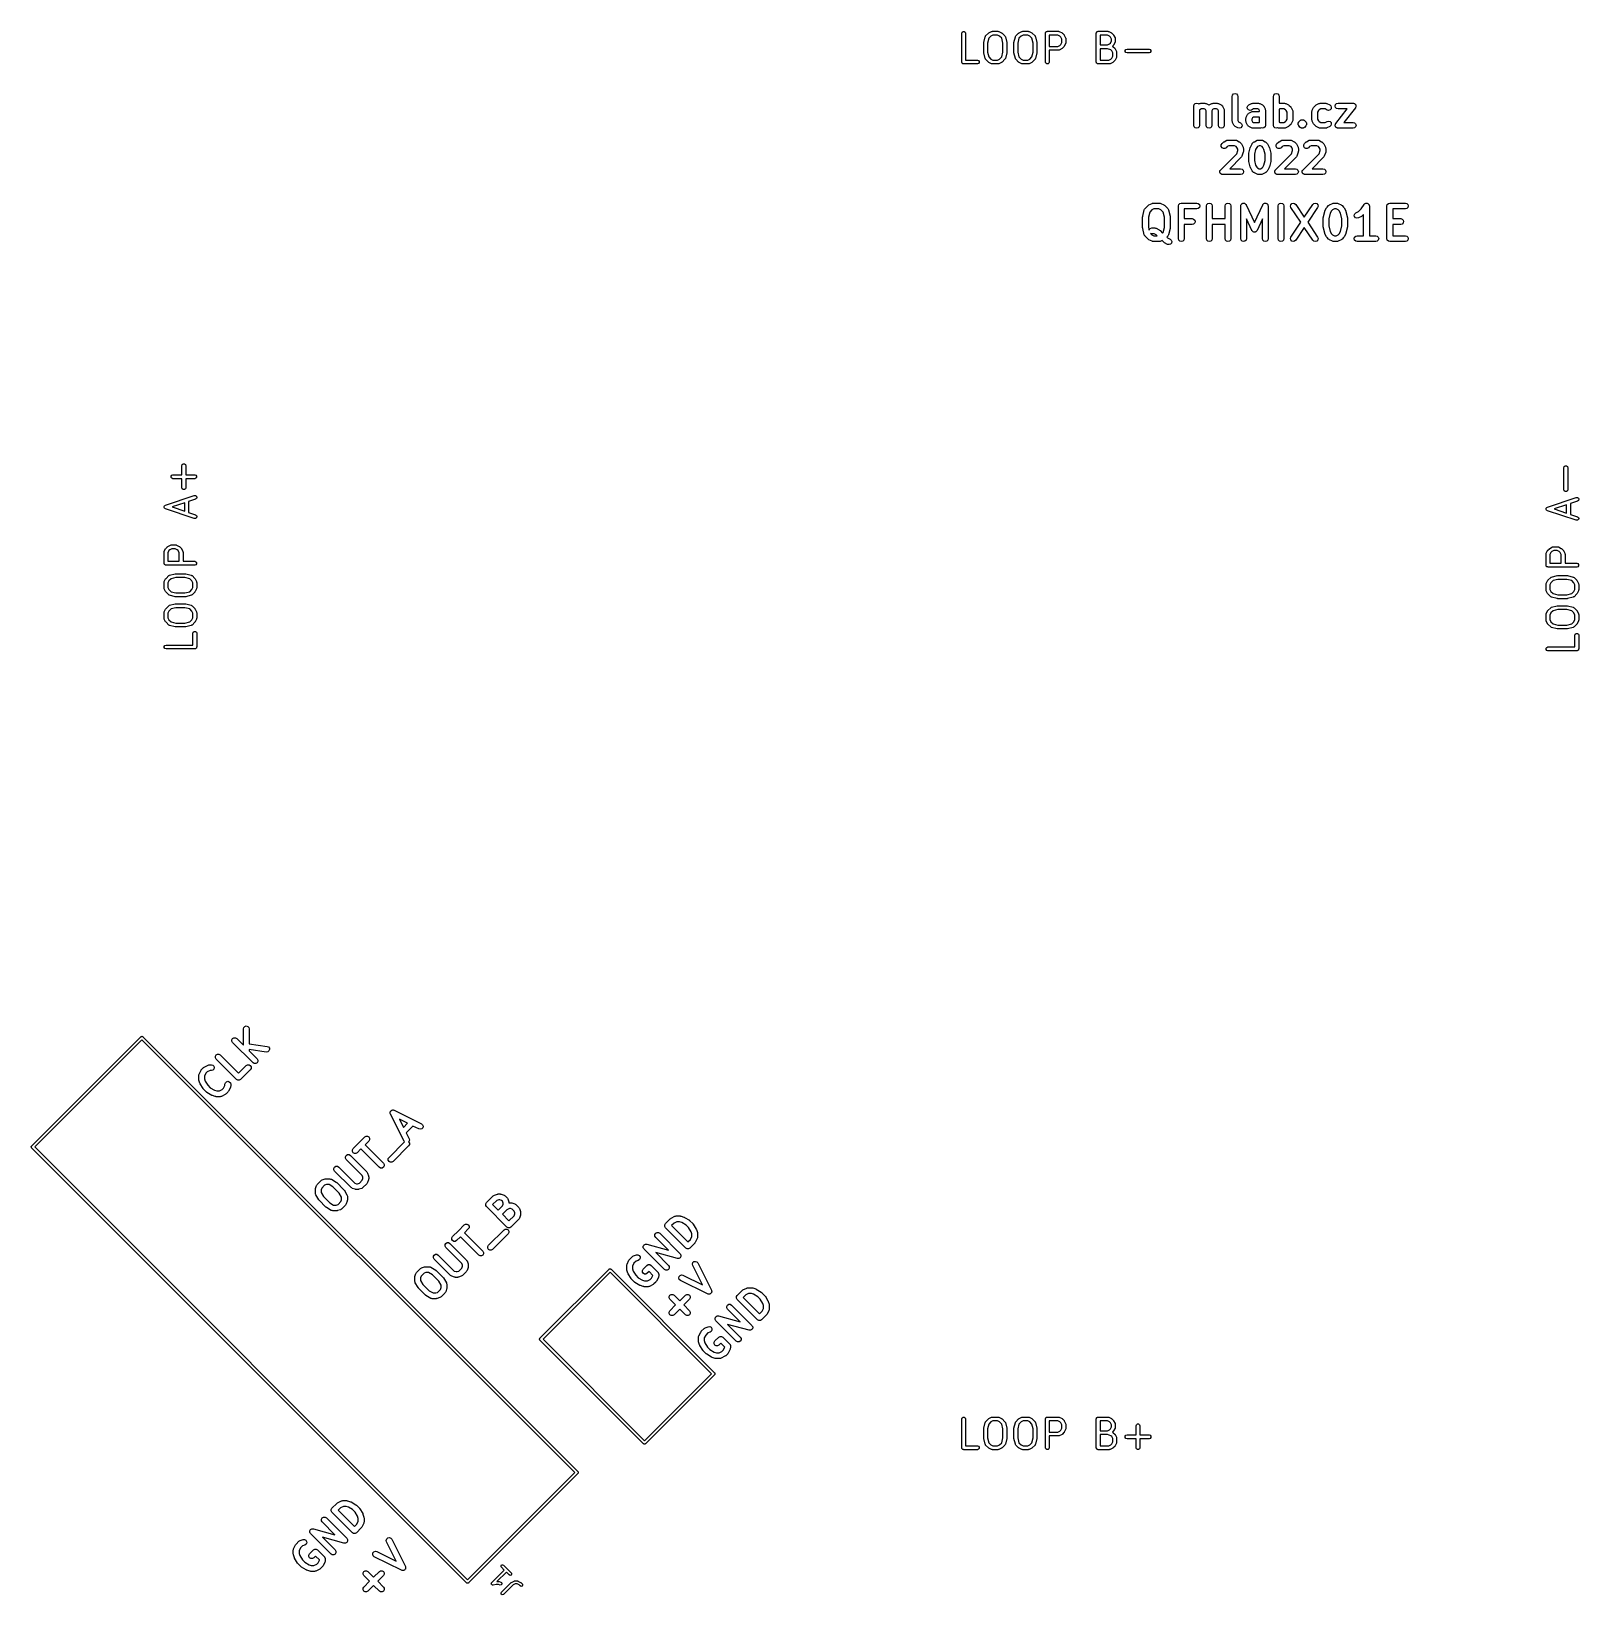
# Model space of a CAD drawing. Extents: x 4.18 to 7.35, y -5.29 to -2.09.
import ezdxf

# ---------------------------------------------------------------- set-up
doc = ezdxf.new("R2010")
doc.units = 0
doc.header["$MEASUREMENT"] = 0
doc.layers.add('BLACK', color=7, linetype='CONTINUOUS')

msp = doc.modelspace()

# ---------------------------------------------------------------- linework, layer by layer
at = {"layer": 'BLACK', "linetype": 'CONTINUOUS'}
for p, q in [((6.08971, -2.08971), (6.09046, -2.08739)), ((6.08971, -2.14876), (6.08971, -2.08971)), ((6.09046, -2.08739), (6.09243, -2.08596)), ((6.09243, -2.08596), (6.09486, -2.08596)), ((6.09486, -2.08596), (6.09683, -2.08739)), ((6.09683, -2.08739), (6.09758, -2.08971)), ((6.09758, -2.08971), (6.09758, -2.14483)), ((6.1347, -2.10939), (6.13485, -2.10893)), ((6.1347, -2.12908), (6.1347, -2.10939)), ((6.13482, -2.10844), (6.13763, -2.09719)), ((6.13485, -2.10893), (6.13482, -2.10844)), ((6.13763, -2.09719), (6.13819, -2.0963)), ((6.13819, -2.0963), (6.13867, -2.09536)), ((6.13867, -2.09536), (6.14429, -2.08974)), ((6.14501, -2.10016), (6.14258, -2.10988)), ((6.14258, -2.10988), (6.14258, -2.12859)), ((6.14429, -2.08974), (6.14486, -2.08945)), ((6.14486, -2.08945), (6.14531, -2.089)), ((6.14941, -2.09576), (6.14501, -2.10016)), ((6.14531, -2.089), (6.15094, -2.08619)), ((6.15363, -2.09364), (6.14941, -2.09576)), ((6.15094, -2.08619), (6.15184, -2.08605)), ((6.15184, -2.08605), (6.1527, -2.08577)), ((6.1527, -2.08577), (6.16395, -2.08577)), ((6.16302, -2.09364), (6.15363, -2.09364)), ((6.16724, -2.09576), (6.16302, -2.09364)), ((6.16395, -2.08577), (6.16481, -2.08605)), ((6.16481, -2.08605), (6.16571, -2.08619)), ((6.16571, -2.08619), (6.17133, -2.089)), ((6.17164, -2.10016), (6.16724, -2.09576)), ((6.17133, -2.089), (6.17179, -2.08945)), ((6.17407, -2.10988), (6.17164, -2.10016)), ((6.17179, -2.08945), (6.17236, -2.08974)), ((6.17236, -2.08974), (6.17798, -2.09536)), ((6.17407, -2.12859), (6.17407, -2.10988)), ((6.17798, -2.09536), (6.17846, -2.0963)), ((6.17846, -2.0963), (6.17902, -2.09719)), ((6.17902, -2.09719), (6.18183, -2.10844)), ((6.18183, -2.10844), (6.18179, -2.10893)), ((6.18179, -2.10893), (6.18195, -2.10939)), ((6.18195, -2.10939), (6.18195, -2.12908)), ((6.19657, -2.10939), (6.19672, -2.10893)), ((6.19657, -2.12908), (6.19657, -2.10939)), ((6.19669, -2.10844), (6.1995, -2.09719)), ((6.19672, -2.10893), (6.19669, -2.10844)), ((6.1995, -2.09719), (6.20006, -2.0963)), ((6.20006, -2.0963), (6.20053, -2.09536)), ((6.20053, -2.09536), (6.20616, -2.08974)), ((6.20687, -2.10016), (6.20444, -2.10988)), ((6.20444, -2.10988), (6.20444, -2.12859)), ((6.20616, -2.08974), (6.20673, -2.08945)), ((6.20673, -2.08945), (6.20718, -2.089)), ((6.21127, -2.09576), (6.20687, -2.10016)), ((6.20718, -2.089), (6.21281, -2.08619)), ((6.2155, -2.09364), (6.21127, -2.09576)), ((6.21281, -2.08619), (6.2137, -2.08605)), ((6.2137, -2.08605), (6.21457, -2.08577)), ((6.21457, -2.08577), (6.22582, -2.08577)), ((6.22489, -2.09364), (6.2155, -2.09364)), ((6.22911, -2.09576), (6.22489, -2.09364)), ((6.22582, -2.08577), (6.22668, -2.08605)), ((6.22668, -2.08605), (6.22758, -2.08619)), ((6.22758, -2.08619), (6.2332, -2.089)), ((6.23351, -2.10016), (6.22911, -2.09576)), ((6.2332, -2.089), (6.23366, -2.08945)), ((6.23594, -2.10988), (6.23351, -2.10016)), ((6.23366, -2.08945), (6.23422, -2.08974)), ((6.23422, -2.08974), (6.23985, -2.09536)), ((6.23594, -2.12859), (6.23594, -2.10988)), ((6.23985, -2.09536), (6.24033, -2.0963)), ((6.24033, -2.0963), (6.24088, -2.09719)), ((6.24088, -2.09719), (6.2437, -2.10844)), ((6.2437, -2.10844), (6.24366, -2.10893)), ((6.24366, -2.10893), (6.24381, -2.10939)), ((6.24381, -2.10939), (6.24381, -2.12908)), ((6.26125, -2.08971), (6.26144, -2.08911)), ((6.26125, -2.14876), (6.26125, -2.08971)), ((6.26144, -2.08849), (6.26181, -2.08799)), ((6.26144, -2.08911), (6.26144, -2.08849)), ((6.26181, -2.08799), (6.262, -2.08739)), ((6.262, -2.08739), (6.2625, -2.08703)), ((6.2625, -2.08703), (6.26287, -2.08652)), ((6.26287, -2.08652), (6.26346, -2.08633)), ((6.26346, -2.08633), (6.26397, -2.08596)), ((6.26397, -2.08596), (6.26459, -2.08596)), ((6.26459, -2.08596), (6.26519, -2.08577)), ((6.26519, -2.08577), (6.28768, -2.08577)), ((6.26912, -2.09364), (6.26912, -2.1167)), ((6.28675, -2.09364), (6.26912, -2.09364)), ((6.29097, -2.09576), (6.28675, -2.09364)), ((6.28768, -2.08577), (6.28855, -2.08605)), ((6.28855, -2.08605), (6.28944, -2.08619)), ((6.28944, -2.08619), (6.29507, -2.089)), ((6.29288, -2.09766), (6.29097, -2.09576)), ((6.29097, -2.11459), (6.29288, -2.11268)), ((6.29499, -2.10189), (6.29288, -2.09766)), ((6.29288, -2.11268), (6.29499, -2.10846)), ((6.29499, -2.10846), (6.29499, -2.10189)), ((6.29507, -2.089), (6.29552, -2.08945)), ((6.29552, -2.08945), (6.29609, -2.08974)), ((6.29609, -2.08974), (6.2989, -2.09255)), ((6.2989, -2.09255), (6.29919, -2.09312)), ((6.29919, -2.09312), (6.29964, -2.09357)), ((6.29964, -2.09357), (6.30245, -2.0992)), ((6.30245, -2.11115), (6.29964, -2.11678)), ((6.30245, -2.0992), (6.30259, -2.10009)), ((6.30259, -2.11026), (6.30245, -2.11115)), ((6.30259, -2.10009), (6.30287, -2.10096)), ((6.30287, -2.10939), (6.30259, -2.11026)), ((6.30287, -2.10096), (6.30287, -2.10939)), ((6.3653, -2.08971), (6.36549, -2.08911)), ((6.3653, -2.14876), (6.3653, -2.08971)), ((6.36549, -2.08849), (6.36586, -2.08799)), ((6.36549, -2.08911), (6.36549, -2.08849)), ((6.36586, -2.08799), (6.36605, -2.08739)), ((6.36605, -2.08739), (6.36655, -2.08703)), ((6.36655, -2.08703), (6.36692, -2.08652)), ((6.36692, -2.08652), (6.36751, -2.08633)), ((6.36751, -2.08633), (6.36802, -2.08596)), ((6.36802, -2.08596), (6.36864, -2.08596)), ((6.36864, -2.08596), (6.36924, -2.08577)), ((6.36924, -2.08577), (6.38892, -2.08577)), ((6.37317, -2.09364), (6.37317, -2.11389)), ((6.38799, -2.09364), (6.37317, -2.09364)), ((6.39221, -2.09576), (6.38799, -2.09364)), ((6.38799, -2.11389), (6.39221, -2.11178)), ((6.38892, -2.08577), (6.38978, -2.08605)), ((6.38978, -2.08605), (6.39068, -2.08619)), ((6.39068, -2.08619), (6.39631, -2.089)), ((6.39412, -2.09766), (6.39221, -2.09576)), ((6.39221, -2.11178), (6.39412, -2.10987)), ((6.39623, -2.10189), (6.39412, -2.09766)), ((6.39412, -2.10987), (6.39623, -2.10565)), ((6.39623, -2.10565), (6.39623, -2.10189)), ((6.39631, -2.089), (6.39676, -2.08945)), ((6.39676, -2.08945), (6.39733, -2.08974)), ((6.39733, -2.08974), (6.40014, -2.09255)), ((6.40014, -2.09255), (6.40043, -2.09312)), ((6.40043, -2.09312), (6.40088, -2.09357)), ((6.40088, -2.09357), (6.40369, -2.0992)), ((6.40369, -2.10834), (6.40088, -2.11397)), ((6.40369, -2.0992), (6.40383, -2.10009)), ((6.40383, -2.10744), (6.40369, -2.10834)), ((6.40383, -2.10009), (6.40411, -2.10096)), ((6.40411, -2.10658), (6.40383, -2.10744)), ((6.40411, -2.10096), (6.40411, -2.10658)), ((6.09758, -2.14483), (6.12177, -2.14483)), ((6.12177, -2.14483), (6.12408, -2.14558)), ((6.12408, -2.14558), (6.12551, -2.14755)), ((6.13485, -2.12954), (6.1347, -2.12908)), ((6.13482, -2.13003), (6.13485, -2.12954)), ((6.13763, -2.14128), (6.13482, -2.13003)), ((6.13819, -2.14217), (6.13763, -2.14128)), ((6.13867, -2.14311), (6.13819, -2.14217)), ((6.14429, -2.14873), (6.13867, -2.14311)), ((6.14258, -2.12859), (6.14501, -2.13831)), ((6.14501, -2.13831), (6.14941, -2.14271)), ((6.14941, -2.14271), (6.15363, -2.14483)), ((6.15363, -2.14483), (6.16302, -2.14483)), ((6.16302, -2.14483), (6.16724, -2.14271)), ((6.16724, -2.14271), (6.17164, -2.13831)), ((6.17164, -2.13831), (6.17407, -2.12859)), ((6.17798, -2.14311), (6.17236, -2.14873)), ((6.17846, -2.14217), (6.17798, -2.14311)), ((6.17902, -2.14128), (6.17846, -2.14217)), ((6.18183, -2.13003), (6.17902, -2.14128)), ((6.18195, -2.12908), (6.18179, -2.12954)), ((6.18179, -2.12954), (6.18183, -2.13003)), ((6.19672, -2.12954), (6.19657, -2.12908)), ((6.19669, -2.13003), (6.19672, -2.12954)), ((6.1995, -2.14128), (6.19669, -2.13003)), ((6.20006, -2.14217), (6.1995, -2.14128)), ((6.20053, -2.14311), (6.20006, -2.14217)), ((6.20616, -2.14873), (6.20053, -2.14311)), ((6.20444, -2.12859), (6.20687, -2.13831)), ((6.20687, -2.13831), (6.21127, -2.14271)), ((6.21127, -2.14271), (6.2155, -2.14483)), ((6.2155, -2.14483), (6.22489, -2.14483)), ((6.22489, -2.14483), (6.22911, -2.14271)), ((6.22911, -2.14271), (6.23351, -2.13831)), ((6.23351, -2.13831), (6.23594, -2.12859)), ((6.23985, -2.14311), (6.23422, -2.14873)), ((6.24033, -2.14217), (6.23985, -2.14311)), ((6.24088, -2.14128), (6.24033, -2.14217)), ((6.2437, -2.13003), (6.24088, -2.14128)), ((6.24381, -2.12908), (6.24366, -2.12954)), ((6.24366, -2.12954), (6.2437, -2.13003)), ((6.26912, -2.1167), (6.28675, -2.1167)), ((6.28768, -2.12458), (6.26912, -2.12458)), ((6.26912, -2.12458), (6.26912, -2.14876)), ((6.28675, -2.1167), (6.29097, -2.11459)), ((6.28855, -2.1243), (6.28768, -2.12458)), ((6.28944, -2.12416), (6.28855, -2.1243)), ((6.29507, -2.12135), (6.28944, -2.12416)), ((6.29552, -2.1209), (6.29507, -2.12135)), ((6.29609, -2.12061), (6.29552, -2.1209)), ((6.2989, -2.1178), (6.29609, -2.12061)), ((6.29919, -2.11723), (6.2989, -2.1178)), ((6.29964, -2.11678), (6.29919, -2.11723)), ((6.37317, -2.11389), (6.38799, -2.11389)), ((6.37317, -2.12177), (6.37317, -2.14483)), ((6.38828, -2.12177), (6.37317, -2.12177)), ((6.37317, -2.14483), (6.3908, -2.14483)), ((6.39523, -2.12408), (6.38828, -2.12177)), ((6.3908, -2.14483), (6.39502, -2.14271)), ((6.39502, -2.14271), (6.39693, -2.14081)), ((6.39693, -2.12579), (6.39523, -2.12408)), ((6.39904, -2.13001), (6.39693, -2.12579)), ((6.39693, -2.14081), (6.39904, -2.13658)), ((6.40014, -2.11499), (6.39832, -2.11681)), ((6.39832, -2.11681), (6.3986, -2.11691)), ((6.3986, -2.11691), (6.39933, -2.11745)), ((6.39904, -2.13658), (6.39904, -2.13001)), ((6.39933, -2.11745), (6.40014, -2.11786)), ((6.40043, -2.11442), (6.40014, -2.11499)), ((6.40014, -2.11786), (6.40295, -2.12067)), ((6.40088, -2.11397), (6.40043, -2.11442)), ((6.40295, -2.12067), (6.40324, -2.12124)), ((6.40324, -2.14535), (6.40295, -2.14592)), ((6.40324, -2.12124), (6.40369, -2.12169)), ((6.40369, -2.1449), (6.40324, -2.14535)), ((6.40369, -2.12169), (6.4065, -2.12732)), ((6.4065, -2.13927), (6.40369, -2.1449)), ((6.4065, -2.12732), (6.40664, -2.12821)), ((6.40664, -2.13838), (6.4065, -2.13927)), ((6.40664, -2.12821), (6.40692, -2.12908)), ((6.40692, -2.13751), (6.40664, -2.13838)), ((6.40692, -2.12908), (6.40692, -2.13751)), ((6.42455, -2.12505), (6.42598, -2.12308)), ((6.42455, -2.12748), (6.42455, -2.12505)), ((6.42598, -2.12945), (6.42455, -2.12748)), ((6.42598, -2.12308), (6.42829, -2.12233)), ((6.42829, -2.1302), (6.42598, -2.12945)), ((6.42829, -2.12233), (6.47328, -2.12233)), ((6.47328, -2.1302), (6.42829, -2.1302)), ((6.47328, -2.12233), (6.4756, -2.12308)), ((6.4756, -2.12945), (6.47328, -2.1302)), ((6.4756, -2.12308), (6.47703, -2.12505)), ((6.47703, -2.12748), (6.4756, -2.12945)), ((6.47703, -2.12505), (6.47703, -2.12748)), ((6.0899, -2.14936), (6.08971, -2.14876)), ((6.0899, -2.14998), (6.0899, -2.14936)), ((6.09027, -2.15048), (6.0899, -2.14998)), ((6.09046, -2.15108), (6.09027, -2.15048)), ((6.09096, -2.15144), (6.09046, -2.15108)), ((6.09133, -2.15195), (6.09096, -2.15144)), ((6.09192, -2.15214), (6.09133, -2.15195)), ((6.09243, -2.15251), (6.09192, -2.15214)), ((6.09305, -2.15251), (6.09243, -2.15251)), ((6.09364, -2.1527), (6.09305, -2.15251)), ((6.12177, -2.1527), (6.09364, -2.1527)), ((6.12408, -2.15195), (6.12177, -2.1527)), ((6.12551, -2.14998), (6.12408, -2.15195)), ((6.12551, -2.14755), (6.12551, -2.14998)), ((6.14486, -2.14902), (6.14429, -2.14873)), ((6.14531, -2.14947), (6.14486, -2.14902)), ((6.15094, -2.15228), (6.14531, -2.14947)), ((6.15184, -2.15242), (6.15094, -2.15228)), ((6.1527, -2.1527), (6.15184, -2.15242)), ((6.16395, -2.1527), (6.1527, -2.1527)), ((6.16481, -2.15242), (6.16395, -2.1527)), ((6.16571, -2.15228), (6.16481, -2.15242)), ((6.17133, -2.14947), (6.16571, -2.15228)), ((6.17179, -2.14902), (6.17133, -2.14947)), ((6.17236, -2.14873), (6.17179, -2.14902)), ((6.20673, -2.14902), (6.20616, -2.14873)), ((6.20718, -2.14947), (6.20673, -2.14902)), ((6.21281, -2.15228), (6.20718, -2.14947)), ((6.2137, -2.15242), (6.21281, -2.15228)), ((6.21457, -2.1527), (6.2137, -2.15242)), ((6.22582, -2.1527), (6.21457, -2.1527)), ((6.22668, -2.15242), (6.22582, -2.1527)), ((6.22758, -2.15228), (6.22668, -2.15242)), ((6.2332, -2.14947), (6.22758, -2.15228)), ((6.23366, -2.14902), (6.2332, -2.14947)), ((6.23422, -2.14873), (6.23366, -2.14902)), ((6.262, -2.15108), (6.26125, -2.14876)), ((6.26397, -2.15251), (6.262, -2.15108)), ((6.2664, -2.15251), (6.26397, -2.15251)), ((6.26837, -2.15108), (6.2664, -2.15251)), ((6.26912, -2.14876), (6.26837, -2.15108)), ((6.36549, -2.14936), (6.3653, -2.14876)), ((6.36549, -2.14998), (6.36549, -2.14936)), ((6.36586, -2.15048), (6.36549, -2.14998)), ((6.36605, -2.15108), (6.36586, -2.15048)), ((6.36655, -2.15144), (6.36605, -2.15108)), ((6.36692, -2.15195), (6.36655, -2.15144)), ((6.36751, -2.15214), (6.36692, -2.15195)), ((6.36802, -2.15251), (6.36751, -2.15214)), ((6.36864, -2.15251), (6.36802, -2.15251)), ((6.36924, -2.1527), (6.36864, -2.15251)), ((6.39173, -2.1527), (6.36924, -2.1527)), ((6.3926, -2.15242), (6.39173, -2.1527)), ((6.39349, -2.15228), (6.3926, -2.15242)), ((6.39912, -2.14947), (6.39349, -2.15228)), ((6.39957, -2.14902), (6.39912, -2.14947)), ((6.40014, -2.14873), (6.39957, -2.14902)), ((6.40295, -2.14592), (6.40014, -2.14873)), ((6.56496, -2.23902), (6.56575, -2.23607)), ((6.56496, -2.27839), (6.56496, -2.23902)), ((6.56575, -2.23607), (6.56791, -2.2339)), ((6.56791, -2.2339), (6.57087, -2.23311)), ((6.57087, -2.23311), (6.57382, -2.2339)), ((6.57382, -2.2339), (6.57465, -2.23474)), ((6.57465, -2.23474), (6.57666, -2.23374)), ((6.57666, -2.23374), (6.57799, -2.23346)), ((6.57799, -2.23346), (6.5793, -2.23311)), ((6.5793, -2.23311), (6.58774, -2.23311)), ((6.58774, -2.23311), (6.58905, -2.23346)), ((6.58905, -2.23346), (6.59038, -2.23374)), ((6.59038, -2.23374), (6.596, -2.23655)), ((6.596, -2.23655), (6.59618, -2.2367)), ((6.59618, -2.2367), (6.59635, -2.23655)), ((6.59635, -2.23655), (6.60197, -2.23374)), ((6.60197, -2.23374), (6.6033, -2.23346)), ((6.6033, -2.23346), (6.60461, -2.23311)), ((6.60461, -2.23311), (6.61305, -2.23311)), ((6.61305, -2.23311), (6.61436, -2.23346)), ((6.61436, -2.23346), (6.61569, -2.23374)), ((6.61569, -2.23374), (6.62131, -2.23655)), ((6.62131, -2.23655), (6.62158, -2.23679)), ((6.62158, -2.23679), (6.62193, -2.2369)), ((6.62193, -2.2369), (6.62271, -2.23779)), ((6.62271, -2.23779), (6.6236, -2.23858)), ((6.6236, -2.23858), (6.62372, -2.23892)), ((6.62372, -2.23892), (6.62395, -2.23919)), ((6.62395, -2.23919), (6.62677, -2.24481)), ((6.6437, -2.21933), (6.64449, -2.21638)), ((6.6437, -2.26995), (6.6437, -2.21933)), ((6.64449, -2.21638), (6.64665, -2.21422)), ((6.64665, -2.21422), (6.64961, -2.21343)), ((6.64961, -2.21343), (6.65256, -2.21422)), ((6.65256, -2.21422), (6.65472, -2.21638)), ((6.65472, -2.21638), (6.65551, -2.21933)), ((6.65551, -2.21933), (6.65551, -2.26856)), ((6.67464, -2.24148), (6.67561, -2.23858)), ((6.67526, -2.24447), (6.67464, -2.24148)), ((6.67561, -2.23858), (6.6779, -2.23655)), ((6.6779, -2.23655), (6.68352, -2.23374)), ((6.68352, -2.23374), (6.68485, -2.23346)), ((6.68485, -2.23346), (6.68616, -2.23311)), ((6.68616, -2.23311), (6.69741, -2.23311)), ((6.69741, -2.23311), (6.69872, -2.23346)), ((6.69872, -2.23346), (6.70005, -2.23374)), ((6.70005, -2.23374), (6.70568, -2.23655)), ((6.70568, -2.23655), (6.70595, -2.23679)), ((6.70595, -2.23679), (6.70629, -2.2369)), ((6.70629, -2.2369), (6.70708, -2.23779)), ((6.70708, -2.23779), (6.70797, -2.23858)), ((6.70797, -2.23858), (6.70808, -2.23892)), ((6.70808, -2.23892), (6.70832, -2.23919)), ((6.70832, -2.23919), (6.71113, -2.24481)), ((6.72807, -2.21933), (6.72886, -2.21638)), ((6.72807, -2.27839), (6.72807, -2.21933)), ((6.72886, -2.21638), (6.73102, -2.21422)), ((6.73102, -2.21422), (6.73397, -2.21343)), ((6.73397, -2.21343), (6.73692, -2.21422)), ((6.73692, -2.21422), (6.73909, -2.21638)), ((6.73909, -2.21638), (6.73988, -2.21933)), ((6.73988, -2.21933), (6.73988, -2.23311)), ((6.73988, -2.23311), (6.75084, -2.23311)), ((6.75084, -2.23311), (6.75215, -2.23346)), ((6.75215, -2.23346), (6.75348, -2.23374)), ((6.75348, -2.23374), (6.75911, -2.23655)), ((6.75911, -2.23655), (6.75982, -2.23718)), ((6.75982, -2.23718), (6.76064, -2.23765)), ((6.76064, -2.23765), (6.76346, -2.24047)), ((6.76346, -2.24047), (6.76393, -2.24129)), ((6.76393, -2.24129), (6.76456, -2.242)), ((6.81024, -2.242), (6.81087, -2.24129)), ((6.81087, -2.24129), (6.81135, -2.24047)), ((6.81135, -2.24047), (6.81416, -2.23765)), ((6.81416, -2.23765), (6.81498, -2.23718)), ((6.81498, -2.23718), (6.81569, -2.23655)), ((6.81569, -2.23655), (6.82132, -2.23374)), ((6.82132, -2.23374), (6.82265, -2.23346)), ((6.82265, -2.23346), (6.82396, -2.23311)), ((6.82396, -2.23311), (6.83521, -2.23311)), ((6.83521, -2.23311), (6.83652, -2.23346)), ((6.83652, -2.23346), (6.83785, -2.23374)), ((6.83785, -2.23374), (6.84347, -2.23655)), ((6.84347, -2.23655), (6.84576, -2.23858)), ((6.84576, -2.23858), (6.84673, -2.24148)), ((6.84673, -2.24148), (6.84611, -2.24447)), ((6.85461, -2.23902), (6.8554, -2.23607)), ((6.8554, -2.24197), (6.85461, -2.23902)), ((6.8554, -2.23607), (6.85756, -2.2339)), ((6.85756, -2.2339), (6.86052, -2.23311)), ((6.86052, -2.23311), (6.89145, -2.23311)), ((6.89145, -2.23311), (6.89186, -2.23322)), ((6.89186, -2.23322), (6.89229, -2.23317)), ((6.89229, -2.23317), (6.89332, -2.23361)), ((6.89332, -2.23361), (6.8944, -2.2339)), ((6.8944, -2.2339), (6.89471, -2.23421)), ((6.89471, -2.23421), (6.8951, -2.23437)), ((6.8951, -2.23437), (6.89577, -2.23527)), ((6.89577, -2.23527), (6.89657, -2.23607)), ((6.89657, -2.23607), (6.89668, -2.23648)), ((6.89686, -2.24089), (6.89657, -2.24197)), ((6.89668, -2.23648), (6.89693, -2.23682)), ((6.8973, -2.23986), (6.89686, -2.24089)), ((6.89693, -2.23682), (6.89707, -2.23794)), ((6.89707, -2.23794), (6.89736, -2.23902)), ((6.89736, -2.23902), (6.89725, -2.23943)), ((6.89725, -2.23943), (6.8973, -2.23986)), ((6.57718, -2.24668), (6.57677, -2.24709)), ((6.57677, -2.24709), (6.57677, -2.27839)), ((6.5807, -2.24492), (6.57718, -2.24668)), ((6.58634, -2.24492), (6.5807, -2.24492)), ((6.58896, -2.24623), (6.58634, -2.24492)), ((6.59027, -2.24885), (6.58896, -2.24623)), ((6.59027, -2.27839), (6.59027, -2.24885)), ((6.60339, -2.24623), (6.60208, -2.24885)), ((6.60208, -2.24885), (6.60208, -2.27839)), ((6.60601, -2.24492), (6.60339, -2.24623)), ((6.61165, -2.24492), (6.60601, -2.24492)), ((6.61427, -2.24623), (6.61165, -2.24492)), ((6.61558, -2.24885), (6.61427, -2.24623)), ((6.61558, -2.27839), (6.61558, -2.24885)), ((6.62677, -2.24481), (6.62704, -2.24614)), ((6.62704, -2.24614), (6.62739, -2.24745)), ((6.62739, -2.24745), (6.62739, -2.27839)), ((6.64405, -2.27126), (6.6437, -2.26995)), ((6.64432, -2.27259), (6.64405, -2.27126)), ((6.64714, -2.27822), (6.64432, -2.27259)), ((6.65551, -2.26856), (6.65682, -2.27117)), ((6.65682, -2.27117), (6.66068, -2.27311)), ((6.66068, -2.27311), (6.66297, -2.27513)), ((6.67182, -2.26433), (6.67217, -2.26302)), ((6.67182, -2.26995), (6.67182, -2.26433)), ((6.67217, -2.27126), (6.67182, -2.26995)), ((6.67217, -2.26302), (6.67245, -2.26169)), ((6.67245, -2.27259), (6.67217, -2.27126)), ((6.67245, -2.26169), (6.67526, -2.25606)), ((6.67526, -2.27822), (6.67245, -2.27259)), ((6.67729, -2.24676), (6.67526, -2.24447)), ((6.67526, -2.25606), (6.6755, -2.25579)), ((6.6755, -2.25579), (6.67561, -2.25545)), ((6.67561, -2.25545), (6.6765, -2.25466)), ((6.6765, -2.25466), (6.67729, -2.25378)), ((6.68019, -2.24773), (6.67729, -2.24676)), ((6.67729, -2.25378), (6.67763, -2.25366)), ((6.67763, -2.25366), (6.6779, -2.25342)), ((6.6779, -2.25342), (6.68352, -2.25061)), ((6.68318, -2.24711), (6.68019, -2.24773)), ((6.68756, -2.24492), (6.68318, -2.24711)), ((6.68352, -2.25061), (6.68485, -2.25034)), ((6.68494, -2.26311), (6.68363, -2.26572)), ((6.68363, -2.26572), (6.68363, -2.26856)), ((6.68363, -2.26856), (6.68494, -2.27117)), ((6.68485, -2.25034), (6.68616, -2.24999)), ((6.68756, -2.2618), (6.68494, -2.26311)), ((6.68494, -2.27117), (6.68756, -2.27248)), ((6.68616, -2.24999), (6.69883, -2.24999)), ((6.69602, -2.24492), (6.68756, -2.24492)), ((6.69994, -2.2618), (6.68756, -2.2618)), ((6.68756, -2.27248), (6.69883, -2.27248)), ((6.69864, -2.24623), (6.69602, -2.24492)), ((6.69994, -2.24885), (6.69864, -2.24623)), ((6.69883, -2.24999), (6.69994, -2.24943)), ((6.69883, -2.27248), (6.69994, -2.27193)), ((6.69994, -2.24943), (6.69994, -2.24885)), ((6.69994, -2.27193), (6.69994, -2.2618)), ((6.71113, -2.24481), (6.7114, -2.24614)), ((6.7114, -2.24614), (6.71175, -2.24745)), ((6.71175, -2.24745), (6.71175, -2.27839)), ((6.74099, -2.24492), (6.73988, -2.24548)), ((6.73988, -2.24548), (6.73988, -2.27193)), ((6.73988, -2.27193), (6.74099, -2.27248)), ((6.74945, -2.24492), (6.74099, -2.24492)), ((6.74099, -2.27248), (6.74945, -2.27248)), ((6.75297, -2.24668), (6.74945, -2.24492)), ((6.74945, -2.27248), (6.75297, -2.27072)), ((6.75443, -2.24814), (6.75297, -2.24668)), ((6.75297, -2.27072), (6.75443, -2.26927)), ((6.75619, -2.25166), (6.75443, -2.24814)), ((6.75443, -2.26927), (6.75619, -2.26575)), ((6.75619, -2.26575), (6.75619, -2.25166)), ((6.76456, -2.242), (6.76737, -2.24763)), ((6.76737, -2.26978), (6.76456, -2.27541)), ((6.76737, -2.24763), (6.76765, -2.24896)), ((6.76765, -2.26845), (6.76737, -2.26978)), ((6.76765, -2.24896), (6.768, -2.25027)), ((6.768, -2.26714), (6.76765, -2.26845)), ((6.768, -2.25027), (6.768, -2.26714)), ((6.77889, -2.27405), (6.77992, -2.27225)), ((6.77992, -2.27225), (6.78041, -2.2714)), ((6.78041, -2.2714), (6.78323, -2.26859)), ((6.78041, -2.2714), (6.78041, -2.2714)), ((6.78041, -2.2714), (6.78041, -2.2714)), ((6.78323, -2.26859), (6.7839, -2.2682)), ((6.7839, -2.2682), (6.78445, -2.26765)), ((6.78445, -2.26765), (6.7852, -2.26745)), ((6.7852, -2.26745), (6.78587, -2.26706)), ((6.78587, -2.26706), (6.78665, -2.26706)), ((6.78665, -2.26706), (6.7874, -2.26686)), ((6.7874, -2.26686), (6.78815, -2.26706)), ((6.78815, -2.26706), (6.78893, -2.26706)), ((6.78893, -2.26706), (6.7896, -2.26745)), ((6.7896, -2.26745), (6.79035, -2.26765)), ((6.79035, -2.26765), (6.7909, -2.2682)), ((6.7909, -2.2682), (6.79158, -2.26859)), ((6.79158, -2.26859), (6.79439, -2.2714)), ((6.79439, -2.2714), (6.79488, -2.27225)), ((6.79488, -2.27225), (6.79592, -2.27405)), ((6.80681, -2.25027), (6.80716, -2.24896)), ((6.80681, -2.26714), (6.80681, -2.25027)), ((6.80716, -2.26845), (6.80681, -2.26714)), ((6.80716, -2.24896), (6.80743, -2.24763)), ((6.80743, -2.26978), (6.80716, -2.26845)), ((6.80743, -2.24763), (6.81024, -2.242)), ((6.81024, -2.27541), (6.80743, -2.26978)), ((6.82038, -2.24814), (6.81862, -2.25166)), ((6.81862, -2.25166), (6.81862, -2.26575)), ((6.81862, -2.26575), (6.82038, -2.26927)), ((6.82183, -2.24668), (6.82038, -2.24814)), ((6.82038, -2.26927), (6.82183, -2.27072)), ((6.82535, -2.24492), (6.82183, -2.24668)), ((6.82183, -2.27072), (6.82535, -2.27248)), ((6.83381, -2.24492), (6.82535, -2.24492)), ((6.82535, -2.27248), (6.83381, -2.27248)), ((6.83819, -2.24711), (6.83381, -2.24492)), ((6.83381, -2.27248), (6.83819, -2.27029)), ((6.84119, -2.24773), (6.83819, -2.24711)), ((6.83819, -2.27029), (6.84119, -2.26968)), ((6.84409, -2.24676), (6.84119, -2.24773)), ((6.84119, -2.26968), (6.84409, -2.27065)), ((6.84611, -2.24447), (6.84409, -2.24676)), ((6.84409, -2.27065), (6.84611, -2.27294)), ((6.84611, -2.27294), (6.84673, -2.27593)), ((6.85756, -2.24413), (6.8554, -2.24197)), ((6.85587, -2.27474), (6.8793, -2.24492)), ((6.86052, -2.24492), (6.85756, -2.24413)), ((6.8793, -2.24492), (6.86052, -2.24492)), ((6.89609, -2.24267), (6.87267, -2.27248)), ((6.87267, -2.27248), (6.89145, -2.27248)), ((6.89145, -2.27248), (6.8944, -2.27327)), ((6.8944, -2.27327), (6.89657, -2.27544)), ((6.89626, -2.24227), (6.89609, -2.24267)), ((6.89657, -2.24197), (6.89626, -2.24227)), ((6.56575, -2.28134), (6.56496, -2.27839)), ((6.56791, -2.2835), (6.56575, -2.28134)), ((6.57087, -2.28429), (6.56791, -2.2835)), ((6.57382, -2.2835), (6.57087, -2.28429)), ((6.57598, -2.28134), (6.57382, -2.2835)), ((6.57677, -2.27839), (6.57598, -2.28134)), ((6.59106, -2.28134), (6.59027, -2.27839)), ((6.59322, -2.2835), (6.59106, -2.28134)), ((6.59618, -2.28429), (6.59322, -2.2835)), ((6.59913, -2.2835), (6.59618, -2.28429)), ((6.60129, -2.28134), (6.59913, -2.2835)), ((6.60208, -2.27839), (6.60129, -2.28134)), ((6.61637, -2.28134), (6.61558, -2.27839)), ((6.61853, -2.2835), (6.61637, -2.28134)), ((6.62148, -2.28429), (6.61853, -2.2835)), ((6.62444, -2.2835), (6.62148, -2.28429)), ((6.6266, -2.28134), (6.62444, -2.2835)), ((6.62739, -2.27839), (6.6266, -2.28134)), ((6.64738, -2.27849), (6.64714, -2.27822)), ((6.64749, -2.27883), (6.64738, -2.27849)), ((6.64838, -2.27962), (6.64749, -2.27883)), ((6.64916, -2.2805), (6.64838, -2.27962)), ((6.64951, -2.28062), (6.64916, -2.2805)), ((6.64978, -2.28086), (6.64951, -2.28062)), ((6.6554, -2.28367), (6.64978, -2.28086)), ((6.6584, -2.28428), (6.6554, -2.28367)), ((6.6613, -2.28332), (6.6584, -2.28428)), ((6.66332, -2.28103), (6.6613, -2.28332)), ((6.66297, -2.27513), (6.66394, -2.27803)), ((6.66394, -2.27803), (6.66332, -2.28103)), ((6.6755, -2.27849), (6.67526, -2.27822)), ((6.67561, -2.27883), (6.6755, -2.27849)), ((6.6765, -2.27962), (6.67561, -2.27883)), ((6.67729, -2.2805), (6.6765, -2.27962)), ((6.67763, -2.28062), (6.67729, -2.2805)), ((6.6779, -2.28086), (6.67763, -2.28062)), ((6.68352, -2.28367), (6.6779, -2.28086)), ((6.68485, -2.28394), (6.68352, -2.28367)), ((6.68616, -2.28429), (6.68485, -2.28394)), ((6.70022, -2.28429), (6.68616, -2.28429)), ((6.70154, -2.28394), (6.70022, -2.28429)), ((6.70287, -2.28367), (6.70154, -2.28394)), ((6.7031, -2.28356), (6.70287, -2.28367)), ((6.70585, -2.28429), (6.7031, -2.28356)), ((6.7088, -2.2835), (6.70585, -2.28429)), ((6.71096, -2.28134), (6.7088, -2.2835)), ((6.71175, -2.27839), (6.71096, -2.28134)), ((6.72886, -2.28134), (6.72807, -2.27839)), ((6.73102, -2.2835), (6.72886, -2.28134)), ((6.73397, -2.28429), (6.73102, -2.2835)), ((6.73672, -2.28356), (6.73397, -2.28429)), ((6.73695, -2.28367), (6.73672, -2.28356)), ((6.73828, -2.28394), (6.73695, -2.28367)), ((6.7396, -2.28429), (6.73828, -2.28394)), ((6.75084, -2.28429), (6.7396, -2.28429)), ((6.75215, -2.28394), (6.75084, -2.28429)), ((6.75348, -2.28367), (6.75215, -2.28394)), ((6.75911, -2.28086), (6.75348, -2.28367)), ((6.75982, -2.28023), (6.75911, -2.28086)), ((6.76064, -2.27975), (6.75982, -2.28023)), ((6.76346, -2.27694), (6.76064, -2.27975)), ((6.76393, -2.27612), (6.76346, -2.27694)), ((6.76456, -2.27541), (6.76393, -2.27612)), ((6.77889, -2.2771), (6.77889, -2.27405)), ((6.77963, -2.27839), (6.77889, -2.2771)), ((6.77988, -2.27883), (6.77963, -2.27839)), ((6.78041, -2.27975), (6.77988, -2.27883)), ((6.78323, -2.28256), (6.78041, -2.27975)), ((6.7839, -2.28295), (6.78323, -2.28256)), ((6.78445, -2.2835), (6.7839, -2.28295)), ((6.7852, -2.2837), (6.78445, -2.2835)), ((6.78587, -2.28409), (6.7852, -2.2837)), ((6.78665, -2.28409), (6.78587, -2.28409)), ((6.7874, -2.28429), (6.78665, -2.28409)), ((6.78815, -2.28409), (6.7874, -2.28429)), ((6.78893, -2.28409), (6.78815, -2.28409)), ((6.7896, -2.2837), (6.78893, -2.28409)), ((6.79035, -2.2835), (6.7896, -2.2837)), ((6.7909, -2.28295), (6.79035, -2.2835)), ((6.79158, -2.28256), (6.7909, -2.28295)), ((6.79439, -2.27975), (6.79158, -2.28256)), ((6.79158, -2.28256), (6.79158, -2.28256)), ((6.79158, -2.28256), (6.79158, -2.28256)), ((6.79518, -2.27839), (6.79439, -2.27975)), ((6.79592, -2.2771), (6.79518, -2.27839)), ((6.79592, -2.27405), (6.79592, -2.2771)), ((6.81087, -2.27612), (6.81024, -2.27541)), ((6.81135, -2.27694), (6.81087, -2.27612)), ((6.81416, -2.27975), (6.81135, -2.27694)), ((6.81498, -2.28023), (6.81416, -2.27975)), ((6.81569, -2.28086), (6.81498, -2.28023)), ((6.82132, -2.28367), (6.81569, -2.28086)), ((6.82265, -2.28394), (6.82132, -2.28367)), ((6.82396, -2.28429), (6.82265, -2.28394)), ((6.83521, -2.28429), (6.82396, -2.28429)), ((6.83652, -2.28394), (6.83521, -2.28429)), ((6.83785, -2.28367), (6.83652, -2.28394)), ((6.84347, -2.28086), (6.83785, -2.28367)), ((6.84576, -2.27883), (6.84347, -2.28086)), ((6.84673, -2.27593), (6.84576, -2.27883)), ((6.85461, -2.27839), (6.85472, -2.27798)), ((6.8549, -2.27947), (6.85461, -2.27839)), ((6.85467, -2.27755), (6.85511, -2.27652)), ((6.85472, -2.27798), (6.85467, -2.27755)), ((6.85504, -2.28059), (6.8549, -2.27947)), ((6.85529, -2.28093), (6.85504, -2.28059)), ((6.85511, -2.27652), (6.8554, -2.27544)), ((6.8554, -2.28134), (6.85529, -2.28093)), ((6.8554, -2.27544), (6.85571, -2.27513)), ((6.8562, -2.28213), (6.8554, -2.28134)), ((6.85571, -2.27513), (6.85587, -2.27474)), ((6.85687, -2.28303), (6.8562, -2.28213)), ((6.85726, -2.2832), (6.85687, -2.28303)), ((6.85756, -2.2835), (6.85726, -2.2832)), ((6.85865, -2.28379), (6.85756, -2.2835)), ((6.85968, -2.28423), (6.85865, -2.28379)), ((6.8601, -2.28418), (6.85968, -2.28423)), ((6.86052, -2.28429), (6.8601, -2.28418)), ((6.89145, -2.28429), (6.86052, -2.28429)), ((6.8944, -2.2835), (6.89145, -2.28429)), ((6.89657, -2.28134), (6.8944, -2.2835)), ((6.89657, -2.27544), (6.89736, -2.27839)), ((6.89736, -2.27839), (6.89657, -2.28134)), ((6.62012, -2.36929), (6.65288, -2.33653)), ((6.6214, -2.31851), (6.62293, -2.31586)), ((6.6214, -2.32156), (6.6214, -2.31851)), ((6.62293, -2.32421), (6.6214, -2.32156)), ((6.62293, -2.31586), (6.62575, -2.31305)), ((6.62558, -2.32574), (6.62293, -2.32421)), ((6.62864, -2.32574), (6.62558, -2.32574)), ((6.62575, -2.31305), (6.62657, -2.31257)), ((6.62657, -2.31257), (6.62728, -2.31194)), ((6.62728, -2.31194), (6.6329, -2.30913)), ((6.63128, -2.32421), (6.62864, -2.32574)), ((6.63342, -2.32208), (6.63128, -2.32421)), ((6.6329, -2.30913), (6.63423, -2.30886)), ((6.63694, -2.32032), (6.63342, -2.32208)), ((6.63423, -2.30886), (6.63555, -2.30851)), ((6.63555, -2.30851), (6.64961, -2.30851)), ((6.64821, -2.32032), (6.63694, -2.32032)), ((6.65173, -2.32208), (6.64821, -2.32032)), ((6.64961, -2.30851), (6.65092, -2.30886)), ((6.65092, -2.30886), (6.65225, -2.30913)), ((6.65319, -2.32353), (6.65173, -2.32208)), ((6.65225, -2.30913), (6.65787, -2.31194)), ((6.65288, -2.33653), (6.65495, -2.33033)), ((6.65495, -2.32705), (6.65319, -2.32353)), ((6.65495, -2.33033), (6.65495, -2.32705)), ((6.65787, -2.31194), (6.65858, -2.31257)), ((6.65858, -2.31257), (6.65941, -2.31305)), ((6.65941, -2.31305), (6.66222, -2.31586)), ((6.66222, -2.31586), (6.66269, -2.31668)), ((6.66269, -2.31668), (6.66332, -2.3174)), ((6.66332, -2.3174), (6.66614, -2.32302)), ((6.66646, -2.33315), (6.66365, -2.34159)), ((6.66614, -2.32302), (6.66641, -2.32435)), ((6.66641, -2.32435), (6.66676, -2.32566)), ((6.66651, -2.3322), (6.66646, -2.33315)), ((6.66676, -2.33129), (6.66651, -2.3322)), ((6.66676, -2.32566), (6.66676, -2.33129)), ((6.67745, -2.33691), (6.67764, -2.33621)), ((6.67745, -2.35097), (6.67745, -2.33691)), ((6.67762, -2.33548), (6.68044, -2.32423)), ((6.67764, -2.33621), (6.67762, -2.33548)), ((6.68044, -2.32423), (6.68075, -2.32366)), ((6.68075, -2.32366), (6.68088, -2.32302)), ((6.68088, -2.32302), (6.68369, -2.3174)), ((6.68369, -2.3174), (6.68433, -2.31668)), ((6.68433, -2.31668), (6.6848, -2.31586)), ((6.6848, -2.31586), (6.68761, -2.31305)), ((6.68761, -2.31305), (6.68844, -2.31257)), ((6.68844, -2.31257), (6.68915, -2.31194)), ((6.68915, -2.31194), (6.69477, -2.30913)), ((6.69174, -2.32772), (6.68926, -2.33764)), ((6.68926, -2.33764), (6.68926, -2.35024)), ((6.69383, -2.32353), (6.69174, -2.32772)), ((6.69529, -2.32208), (6.69383, -2.32353)), ((6.69477, -2.30913), (6.6961, -2.30886)), ((6.69881, -2.32032), (6.69529, -2.32208)), ((6.6961, -2.30886), (6.69741, -2.30851)), ((6.69741, -2.30851), (6.70304, -2.30851)), ((6.70164, -2.32032), (6.69881, -2.32032)), ((6.70516, -2.32208), (6.70164, -2.32032)), ((6.70304, -2.30851), (6.70435, -2.30886)), ((6.70435, -2.30886), (6.70568, -2.30913)), ((6.70662, -2.32353), (6.70516, -2.32208)), ((6.70568, -2.30913), (6.7113, -2.31194)), ((6.70871, -2.32772), (6.70662, -2.32353)), ((6.71119, -2.33764), (6.70871, -2.32772)), ((6.71119, -2.35024), (6.71119, -2.33764)), ((6.7113, -2.31194), (6.71201, -2.31257)), ((6.71201, -2.31257), (6.71284, -2.31305)), ((6.71284, -2.31305), (6.71565, -2.31586)), ((6.71565, -2.31586), (6.71612, -2.31668)), ((6.71612, -2.31668), (6.71676, -2.3174)), ((6.71676, -2.3174), (6.71957, -2.32302)), ((6.71957, -2.32302), (6.7197, -2.32366)), ((6.7197, -2.32366), (6.72001, -2.32423)), ((6.72001, -2.32423), (6.72283, -2.33548)), ((6.72283, -2.33548), (6.72281, -2.33621)), ((6.72281, -2.33621), (6.723, -2.33691)), ((6.723, -2.33691), (6.723, -2.35097)), ((6.73261, -2.36929), (6.76537, -2.33653)), ((6.73389, -2.31851), (6.73542, -2.31586)), ((6.73389, -2.32157), (6.73389, -2.31851)), ((6.73542, -2.32421), (6.73389, -2.32157)), ((6.73542, -2.31586), (6.73823, -2.31305)), ((6.73807, -2.32574), (6.73542, -2.32421)), ((6.74112, -2.32574), (6.73807, -2.32574)), ((6.73823, -2.31305), (6.73905, -2.31257)), ((6.73905, -2.31257), (6.73977, -2.31194)), ((6.73977, -2.31194), (6.74539, -2.30913)), ((6.74377, -2.32421), (6.74112, -2.32574)), ((6.74591, -2.32208), (6.74377, -2.32421)), ((6.74539, -2.30913), (6.74672, -2.30886)), ((6.74943, -2.32032), (6.74591, -2.32208)), ((6.74672, -2.30886), (6.74803, -2.30851)), ((6.74803, -2.30851), (6.76209, -2.30851)), ((6.7607, -2.32032), (6.74943, -2.32032)), ((6.76422, -2.32208), (6.7607, -2.32032)), ((6.76209, -2.30851), (6.7634, -2.30886)), ((6.7634, -2.30886), (6.76473, -2.30913)), ((6.76568, -2.32353), (6.76422, -2.32208)), ((6.76473, -2.30913), (6.77036, -2.31194)), ((6.76537, -2.33653), (6.76744, -2.33033)), ((6.76744, -2.32705), (6.76568, -2.32353)), ((6.76744, -2.33033), (6.76744, -2.32705)), ((6.77036, -2.31194), (6.77107, -2.31257)), ((6.77107, -2.31257), (6.77189, -2.31305)), ((6.77189, -2.31305), (6.7747, -2.31586)), ((6.7747, -2.31586), (6.77518, -2.31668)), ((6.77518, -2.31668), (6.77581, -2.3174)), ((6.77581, -2.3174), (6.77862, -2.32302)), ((6.77894, -2.33315), (6.77613, -2.34159)), ((6.77862, -2.32302), (6.7789, -2.32435)), ((6.7789, -2.32435), (6.77925, -2.32566)), ((6.779, -2.3322), (6.77894, -2.33315)), ((6.77925, -2.33129), (6.779, -2.3322)), ((6.77925, -2.32566), (6.77925, -2.33129)), ((6.78885, -2.36929), (6.82161, -2.33653)), ((6.79013, -2.31851), (6.79166, -2.31586)), ((6.79013, -2.32156), (6.79013, -2.31851)), ((6.79166, -2.32421), (6.79013, -2.32156)), ((6.79166, -2.31586), (6.79447, -2.31305)), ((6.79431, -2.32574), (6.79166, -2.32421)), ((6.79737, -2.32574), (6.79431, -2.32574)), ((6.79447, -2.31305), (6.7953, -2.31257)), ((6.7953, -2.31257), (6.79601, -2.31194)), ((6.79601, -2.31194), (6.80163, -2.30913)), ((6.80001, -2.32421), (6.79737, -2.32574)), ((6.80215, -2.32208), (6.80001, -2.32421)), ((6.80163, -2.30913), (6.80296, -2.30886)), ((6.80567, -2.32032), (6.80215, -2.32208)), ((6.80296, -2.30886), (6.80427, -2.30851)), ((6.80427, -2.30851), (6.81834, -2.30851)), ((6.81694, -2.32032), (6.80567, -2.32032)), ((6.82046, -2.32208), (6.81694, -2.32032)), ((6.81834, -2.30851), (6.81965, -2.30886)), ((6.81965, -2.30886), (6.82098, -2.30913)), ((6.82192, -2.32353), (6.82046, -2.32208)), ((6.82098, -2.30913), (6.8266, -2.31194)), ((6.82161, -2.33653), (6.82368, -2.33033)), ((6.82368, -2.32705), (6.82192, -2.32353)), ((6.82368, -2.33033), (6.82368, -2.32705)), ((6.8266, -2.31194), (6.82731, -2.31257)), ((6.82731, -2.31257), (6.82814, -2.31305)), ((6.82814, -2.31305), (6.83095, -2.31586)), ((6.83095, -2.31586), (6.83142, -2.31668)), ((6.83142, -2.31668), (6.83205, -2.3174)), ((6.83205, -2.3174), (6.83487, -2.32302)), ((6.83519, -2.33315), (6.83237, -2.34159)), ((6.83487, -2.32302), (6.83514, -2.32435)), ((6.83514, -2.32435), (6.83549, -2.32566)), ((6.83524, -2.3322), (6.83519, -2.33315)), ((6.83549, -2.33129), (6.83524, -2.3322)), ((6.83549, -2.32566), (6.83549, -2.33129)), ((6.61973, -2.36996), (6.62012, -2.36929)), ((6.66222, -2.3439), (6.63855, -2.36756)), ((6.63855, -2.36756), (6.66085, -2.36756)), ((6.66085, -2.36756), (6.66381, -2.36835)), ((6.6629, -2.34272), (6.66222, -2.3439)), ((6.66365, -2.34159), (6.6629, -2.34272)), ((6.66381, -2.36835), (6.66597, -2.37051)), ((6.67764, -2.35167), (6.67745, -2.35097)), ((6.67762, -2.3524), (6.67764, -2.35167)), ((6.68044, -2.36365), (6.67762, -2.3524)), ((6.68075, -2.36422), (6.68044, -2.36365)), ((6.68088, -2.36486), (6.68075, -2.36422)), ((6.68369, -2.37048), (6.68088, -2.36486)), ((6.68926, -2.35024), (6.69174, -2.36016)), ((6.69174, -2.36016), (6.69383, -2.36434)), ((6.69383, -2.36434), (6.69529, -2.3658)), ((6.69529, -2.3658), (6.69881, -2.36756)), ((6.69881, -2.36756), (6.70164, -2.36756)), ((6.70164, -2.36756), (6.70516, -2.3658)), ((6.70516, -2.3658), (6.70662, -2.36434)), ((6.70662, -2.36434), (6.70871, -2.36016)), ((6.70871, -2.36016), (6.71119, -2.35024)), ((6.71957, -2.36486), (6.71676, -2.37048)), ((6.7197, -2.36422), (6.71957, -2.36486)), ((6.72001, -2.36365), (6.7197, -2.36422)), ((6.72283, -2.3524), (6.72001, -2.36365)), ((6.723, -2.35097), (6.72281, -2.35167)), ((6.72281, -2.35167), (6.72283, -2.3524)), ((6.73222, -2.36996), (6.73261, -2.36929)), ((6.7747, -2.3439), (6.75104, -2.36756)), ((6.75104, -2.36756), (6.77334, -2.36756)), ((6.77334, -2.36756), (6.77629, -2.36835)), ((6.77538, -2.34272), (6.7747, -2.3439)), ((6.77613, -2.34159), (6.77538, -2.34272)), ((6.77629, -2.36835), (6.77846, -2.37051)), ((6.78846, -2.36996), (6.78885, -2.36929)), ((6.83095, -2.3439), (6.80728, -2.36756)), ((6.80728, -2.36756), (6.82958, -2.36756)), ((6.82958, -2.36756), (6.83254, -2.36835)), ((6.83163, -2.34272), (6.83095, -2.3439)), ((6.83237, -2.34159), (6.83163, -2.34272)), ((6.83254, -2.36835), (6.8347, -2.37051)), ((6.61839, -2.37347), (6.61859, -2.37272)), ((6.61859, -2.37422), (6.61839, -2.37347)), ((6.61859, -2.37194), (6.61898, -2.37127)), ((6.61859, -2.37272), (6.61859, -2.37194)), ((6.61859, -2.375), (6.61859, -2.37422)), ((6.61898, -2.37567), (6.61859, -2.375)), ((6.61898, -2.37127), (6.61918, -2.37051)), ((6.61918, -2.37642), (6.61898, -2.37567)), ((6.61918, -2.37051), (6.61973, -2.36996)), ((6.61973, -2.37697), (6.61918, -2.37642)), ((6.62012, -2.37764), (6.61973, -2.37697)), ((6.62079, -2.37803), (6.62012, -2.37764)), ((6.62134, -2.37858), (6.62079, -2.37803)), ((6.6221, -2.37878), (6.62134, -2.37858)), ((6.62277, -2.37917), (6.6221, -2.37878)), ((6.62355, -2.37917), (6.62277, -2.37917)), ((6.6243, -2.37937), (6.62355, -2.37917)), ((6.66085, -2.37937), (6.6243, -2.37937)), ((6.66381, -2.37858), (6.66085, -2.37937)), ((6.66597, -2.37642), (6.66381, -2.37858)), ((6.66597, -2.37051), (6.66676, -2.37347)), ((6.66676, -2.37347), (6.66597, -2.37642)), ((6.68433, -2.3712), (6.68369, -2.37048)), ((6.6848, -2.37202), (6.68433, -2.3712)), ((6.68761, -2.37483), (6.6848, -2.37202)), ((6.68844, -2.37531), (6.68761, -2.37483)), ((6.68915, -2.37594), (6.68844, -2.37531)), ((6.69477, -2.37875), (6.68915, -2.37594)), ((6.6961, -2.37902), (6.69477, -2.37875)), ((6.69741, -2.37937), (6.6961, -2.37902)), ((6.70304, -2.37937), (6.69741, -2.37937)), ((6.70435, -2.37902), (6.70304, -2.37937)), ((6.70568, -2.37875), (6.70435, -2.37902)), ((6.7113, -2.37594), (6.70568, -2.37875)), ((6.71201, -2.37531), (6.7113, -2.37594)), ((6.71284, -2.37483), (6.71201, -2.37531)), ((6.71565, -2.37202), (6.71284, -2.37483)), ((6.71612, -2.3712), (6.71565, -2.37202)), ((6.71676, -2.37048), (6.71612, -2.3712)), ((6.73088, -2.37347), (6.73108, -2.37272)), ((6.73108, -2.37422), (6.73088, -2.37347)), ((6.73108, -2.37194), (6.73147, -2.37127)), ((6.73108, -2.37272), (6.73108, -2.37194)), ((6.73108, -2.375), (6.73108, -2.37422)), ((6.73147, -2.37567), (6.73108, -2.375)), ((6.73147, -2.37127), (6.73167, -2.37051)), ((6.73167, -2.37642), (6.73147, -2.37567)), ((6.73167, -2.37051), (6.73222, -2.36996)), ((6.73222, -2.37697), (6.73167, -2.37642)), ((6.73261, -2.37764), (6.73222, -2.37697)), ((6.73328, -2.37803), (6.73261, -2.37764)), ((6.73383, -2.37858), (6.73328, -2.37803)), ((6.73458, -2.37878), (6.73383, -2.37858)), ((6.73525, -2.37917), (6.73458, -2.37878)), ((6.73603, -2.37917), (6.73525, -2.37917)), ((6.73678, -2.37937), (6.73603, -2.37917)), ((6.77334, -2.37937), (6.73678, -2.37937)), ((6.77629, -2.37858), (6.77334, -2.37937)), ((6.77846, -2.37642), (6.77629, -2.37858)), ((6.77846, -2.37051), (6.77925, -2.37347)), ((6.77925, -2.37347), (6.77846, -2.37642)), ((6.78712, -2.37347), (6.78732, -2.37272)), ((6.78732, -2.37422), (6.78712, -2.37347)), ((6.78732, -2.37194), (6.78771, -2.37127)), ((6.78732, -2.37272), (6.78732, -2.37194)), ((6.78732, -2.375), (6.78732, -2.37422)), ((6.78771, -2.37567), (6.78732, -2.375)), ((6.78771, -2.37127), (6.78791, -2.37051)), ((6.78791, -2.37642), (6.78771, -2.37567)), ((6.78791, -2.37051), (6.78846, -2.36996)), ((6.78846, -2.37697), (6.78791, -2.37642)), ((6.78885, -2.37764), (6.78846, -2.37697)), ((6.78952, -2.37803), (6.78885, -2.37764)), ((6.79007, -2.37858), (6.78952, -2.37803)), ((6.79082, -2.37878), (6.79007, -2.37858)), ((6.7915, -2.37917), (6.79082, -2.37878)), ((6.79227, -2.37917), (6.7915, -2.37917)), ((6.79303, -2.37937), (6.79227, -2.37917)), ((6.82958, -2.37937), (6.79303, -2.37937)), ((6.83254, -2.37858), (6.82958, -2.37937)), ((6.8347, -2.37642), (6.83254, -2.37858)), ((6.8347, -2.37051), (6.83549, -2.37347)), ((6.83549, -2.37347), (6.8347, -2.37642)), ((6.46025, -2.46597), (6.46044, -2.46527)), ((6.46025, -2.48828), (6.46025, -2.46597)), ((6.46043, -2.46454), (6.46362, -2.45179)), ((6.46044, -2.46527), (6.46043, -2.46454)), ((6.46362, -2.45179), (6.46364, -2.45175)), ((6.46364, -2.4517), (6.46438, -2.45041)), ((6.46364, -2.45175), (6.46364, -2.4517)), ((6.46438, -2.45041), (6.4651, -2.44912)), ((6.4651, -2.44912), (6.46515, -2.44909)), ((6.46515, -2.44909), (6.46517, -2.44905)), ((6.46517, -2.44905), (6.47155, -2.44267)), ((6.47155, -2.44267), (6.47237, -2.4422)), ((6.47468, -2.45624), (6.47207, -2.4667)), ((6.47237, -2.4422), (6.47308, -2.44157)), ((6.47308, -2.44157), (6.47945, -2.43838)), ((6.47922, -2.4517), (6.47468, -2.45624)), ((6.48349, -2.44957), (6.47922, -2.4517)), ((6.47945, -2.43838), (6.48078, -2.43811)), ((6.48078, -2.43811), (6.4821, -2.43776)), ((6.4821, -2.43776), (6.49484, -2.43776)), ((6.49345, -2.44957), (6.48349, -2.44957)), ((6.49772, -2.4517), (6.49345, -2.44957)), ((6.49484, -2.43776), (6.49616, -2.43811)), ((6.49616, -2.43811), (6.49749, -2.43838)), ((6.49749, -2.43838), (6.50386, -2.44157)), ((6.50226, -2.45624), (6.49772, -2.4517)), ((6.50487, -2.4667), (6.50226, -2.45624)), ((6.50386, -2.44157), (6.50457, -2.4422)), ((6.50457, -2.4422), (6.50539, -2.44267)), ((6.50539, -2.44267), (6.51177, -2.44905)), ((6.51177, -2.44905), (6.51179, -2.44909)), ((6.51179, -2.44909), (6.51184, -2.44912)), ((6.51184, -2.44912), (6.51256, -2.45041)), ((6.51256, -2.45041), (6.5133, -2.4517)), ((6.5133, -2.4517), (6.5133, -2.45175)), ((6.5133, -2.45175), (6.51332, -2.45179)), ((6.51332, -2.45179), (6.51651, -2.46454)), ((6.51651, -2.46454), (6.5165, -2.46527)), ((6.5165, -2.46527), (6.51669, -2.46597)), ((6.51669, -2.46597), (6.51669, -2.48828)), ((6.53356, -2.44366), (6.53435, -2.44071)), ((6.53356, -2.51059), (6.53356, -2.44366)), ((6.53435, -2.44071), (6.53651, -2.43855)), ((6.53651, -2.43855), (6.53946, -2.43776)), ((6.53946, -2.43776), (6.57133, -2.43776)), ((6.57133, -2.44957), (6.54537, -2.44957)), ((6.54537, -2.44957), (6.54537, -2.46963)), ((6.57133, -2.43776), (6.57429, -2.43855)), ((6.57429, -2.44878), (6.57133, -2.44957)), ((6.57429, -2.43855), (6.57645, -2.44071)), ((6.57645, -2.44662), (6.57429, -2.44878)), ((6.57645, -2.44071), (6.57724, -2.44366)), ((6.57724, -2.44366), (6.57645, -2.44662)), ((6.59093, -2.44366), (6.59172, -2.44071)), ((6.59093, -2.51059), (6.59093, -2.44366)), ((6.59172, -2.44071), (6.59388, -2.43855)), ((6.59388, -2.43855), (6.59683, -2.43776)), ((6.59683, -2.43776), (6.59978, -2.43855)), ((6.59978, -2.43855), (6.60195, -2.44071)), ((6.60195, -2.44071), (6.60274, -2.44366)), ((6.60274, -2.44366), (6.60274, -2.46963)), ((6.62917, -2.44366), (6.62996, -2.44071)), ((6.62917, -2.46963), (6.62917, -2.44366)), ((6.62996, -2.44071), (6.63212, -2.43855)), ((6.63212, -2.43855), (6.63508, -2.43776)), ((6.63508, -2.43776), (6.63803, -2.43855)), ((6.63803, -2.43855), (6.64019, -2.44071)), ((6.64019, -2.44071), (6.64098, -2.44366)), ((6.64098, -2.44366), (6.64098, -2.51059)), ((6.66104, -2.44366), (6.66111, -2.44341)), ((6.66104, -2.51059), (6.66104, -2.44366)), ((6.66106, -2.44315), (6.6615, -2.44195)), ((6.66111, -2.44341), (6.66106, -2.44315)), ((6.6615, -2.44195), (6.66183, -2.44071)), ((6.66183, -2.44071), (6.66202, -2.44052)), ((6.66202, -2.44052), (6.66211, -2.44028)), ((6.66211, -2.44028), (6.66309, -2.43945)), ((6.66309, -2.43945), (6.664, -2.43855)), ((6.664, -2.43855), (6.66425, -2.43848)), ((6.66425, -2.43848), (6.66445, -2.43831)), ((6.66445, -2.43831), (6.66571, -2.43809)), ((6.66571, -2.43809), (6.66695, -2.43776)), ((6.66695, -2.43776), (6.6672, -2.43783)), ((6.6672, -2.43783), (6.66746, -2.43778)), ((6.66746, -2.43778), (6.66866, -2.43822)), ((6.66866, -2.43822), (6.6699, -2.43855)), ((6.6699, -2.43855), (6.67009, -2.43873)), ((6.67009, -2.43873), (6.67033, -2.43882)), ((6.67033, -2.43882), (6.67116, -2.43981)), ((6.67116, -2.43981), (6.67206, -2.44071)), ((6.67206, -2.44071), (6.67213, -2.44096)), ((6.67213, -2.44096), (6.6723, -2.44117)), ((6.6723, -2.44117), (6.68926, -2.4775)), ((6.68926, -2.4775), (6.70622, -2.44117)), ((6.70622, -2.44117), (6.70638, -2.44096)), ((6.70638, -2.44096), (6.70645, -2.44071)), ((6.70645, -2.44071), (6.70736, -2.43981)), ((6.70736, -2.43981), (6.70818, -2.43882)), ((6.70818, -2.43882), (6.70843, -2.43873)), ((6.70843, -2.43873), (6.70861, -2.43855)), ((6.70861, -2.43855), (6.70985, -2.43822)), ((6.70985, -2.43822), (6.71105, -2.43778)), ((6.71105, -2.43778), (6.71131, -2.43783)), ((6.71131, -2.43783), (6.71157, -2.43776)), ((6.71157, -2.43776), (6.7128, -2.43809)), ((6.7128, -2.43809), (6.71406, -2.43831)), ((6.71406, -2.43831), (6.71427, -2.43848)), ((6.71427, -2.43848), (6.71452, -2.43855)), ((6.71452, -2.43855), (6.71543, -2.43945)), ((6.71543, -2.43945), (6.71641, -2.44028)), ((6.71641, -2.44028), (6.7165, -2.44052)), ((6.7165, -2.44052), (6.71668, -2.44071)), ((6.71668, -2.44071), (6.71701, -2.44195)), ((6.71701, -2.44195), (6.71745, -2.44315)), ((6.71745, -2.44315), (6.7174, -2.44341)), ((6.7174, -2.44341), (6.71747, -2.44366)), ((6.71747, -2.44366), (6.71747, -2.51059)), ((6.73753, -2.44366), (6.73832, -2.44071)), ((6.73753, -2.51059), (6.73753, -2.44366)), ((6.73832, -2.44071), (6.74049, -2.43855)), ((6.74049, -2.43855), (6.74344, -2.43776)), ((6.74344, -2.43776), (6.74639, -2.43855)), ((6.74639, -2.43855), (6.74855, -2.44071)), ((6.74855, -2.44071), (6.74934, -2.44366)), ((6.74934, -2.44366), (6.74934, -2.51059)), ((6.76304, -2.44404), (6.76364, -2.44105)), ((6.76402, -2.44694), (6.76304, -2.44404)), ((6.76364, -2.44105), (6.76566, -2.43875)), ((6.78415, -2.47713), (6.76402, -2.44694)), ((6.76566, -2.43875), (6.76856, -2.43777)), ((6.76856, -2.43777), (6.77155, -2.43837)), ((6.77155, -2.43837), (6.77385, -2.44039)), ((6.77385, -2.44039), (6.79124, -2.46648)), ((6.79124, -2.46648), (6.80864, -2.44039)), ((6.81847, -2.44694), (6.79834, -2.47713)), ((6.80864, -2.44039), (6.81094, -2.43837)), ((6.81094, -2.43837), (6.81393, -2.43777)), ((6.81393, -2.43777), (6.81683, -2.43875)), ((6.81683, -2.43875), (6.81885, -2.44105)), ((6.81945, -2.44404), (6.81847, -2.44694)), ((6.81885, -2.44105), (6.81945, -2.44404)), ((6.83014, -2.46773), (6.83332, -2.45498)), ((6.83332, -2.45498), (6.83364, -2.45441)), ((6.83364, -2.45441), (6.83377, -2.45377)), ((6.83377, -2.45377), (6.83696, -2.4474)), ((6.83696, -2.4474), (6.83759, -2.44668)), ((6.83759, -2.44668), (6.83806, -2.44586)), ((6.83806, -2.44586), (6.84125, -2.44267)), ((6.84125, -2.44267), (6.84207, -2.4422)), ((6.84462, -2.45847), (6.84177, -2.46989)), ((6.84207, -2.4422), (6.84278, -2.44157)), ((6.84278, -2.44157), (6.84916, -2.43838)), ((6.84709, -2.45354), (6.84462, -2.45847)), ((6.84892, -2.4517), (6.84709, -2.45354)), ((6.85319, -2.44957), (6.84892, -2.4517)), ((6.84916, -2.43838), (6.85049, -2.43811)), ((6.85049, -2.43811), (6.8518, -2.43776)), ((6.8518, -2.43776), (6.85817, -2.43776)), ((6.85678, -2.44957), (6.85319, -2.44957)), ((6.86105, -2.4517), (6.85678, -2.44957)), ((6.85817, -2.43776), (6.85948, -2.43811)), ((6.85948, -2.43811), (6.86082, -2.43838)), ((6.86082, -2.43838), (6.86719, -2.44157)), ((6.86288, -2.45354), (6.86105, -2.4517)), ((6.86535, -2.45847), (6.86288, -2.45354)), ((6.8682, -2.46989), (6.86535, -2.45847)), ((6.86719, -2.44157), (6.8679, -2.4422)), ((6.8679, -2.4422), (6.86872, -2.44267)), ((6.86872, -2.44267), (6.87191, -2.44586)), ((6.87191, -2.44586), (6.87239, -2.44669)), ((6.87239, -2.44669), (6.87302, -2.4474)), ((6.87302, -2.4474), (6.8762, -2.45377)), ((6.8762, -2.45377), (6.87634, -2.45441)), ((6.87634, -2.45441), (6.87665, -2.45498)), ((6.87665, -2.45498), (6.87984, -2.46773)), ((6.89371, -2.46243), (6.89468, -2.45953)), ((6.89432, -2.46543), (6.89371, -2.46243)), ((6.89635, -2.46771), (6.89432, -2.46543)), ((6.89468, -2.45953), (6.89697, -2.4575)), ((6.89697, -2.4575), (6.90248, -2.45475)), ((6.90862, -2.46488), (6.90225, -2.46807)), ((6.90248, -2.45475), (6.90777, -2.44946)), ((6.90777, -2.44946), (6.91382, -2.44039)), ((6.90933, -2.46425), (6.90862, -2.46488)), ((6.91016, -2.46377), (6.90933, -2.46425)), ((6.91282, -2.46111), (6.91016, -2.46377)), ((6.91282, -2.50469), (6.91282, -2.46111)), ((6.91382, -2.44039), (6.91483, -2.4395)), ((6.91483, -2.4395), (6.91578, -2.43855)), ((6.91578, -2.43855), (6.91596, -2.4385)), ((6.91596, -2.4385), (6.91611, -2.43837)), ((6.91611, -2.43837), (6.91743, -2.43811)), ((6.91743, -2.43811), (6.91873, -2.43776)), ((6.91873, -2.43776), (6.91892, -2.43781)), ((6.91892, -2.43781), (6.91911, -2.43777)), ((6.91911, -2.43777), (6.92038, -2.4382)), ((6.92038, -2.4382), (6.92168, -2.43855)), ((6.92168, -2.43855), (6.92182, -2.43869)), ((6.92182, -2.43869), (6.922, -2.43875)), ((6.922, -2.43875), (6.92289, -2.43976)), ((6.92289, -2.43976), (6.92384, -2.44071)), ((6.92384, -2.44071), (6.92389, -2.4409)), ((6.92389, -2.4409), (6.92402, -2.44105)), ((6.92402, -2.44105), (6.92429, -2.44236)), ((6.92429, -2.44236), (6.92463, -2.44366)), ((6.92463, -2.44366), (6.92463, -2.50469)), ((6.96063, -2.44366), (6.96142, -2.44071)), ((6.96063, -2.51059), (6.96063, -2.44366)), ((6.96142, -2.44071), (6.96358, -2.43855)), ((6.96358, -2.43855), (6.96654, -2.43776)), ((6.96654, -2.43776), (6.99841, -2.43776)), ((6.99841, -2.44957), (6.97244, -2.44957)), ((6.97244, -2.44957), (6.97244, -2.46963)), ((6.99841, -2.43776), (7.00136, -2.43855)), ((7.00136, -2.44878), (6.99841, -2.44957)), ((7.00136, -2.43855), (7.00352, -2.44071)), ((7.00352, -2.44662), (7.00136, -2.44878)), ((7.00352, -2.44071), (7.00431, -2.44366)), ((7.00431, -2.44366), (7.00352, -2.44662)), ((6.46044, -2.48899), (6.46025, -2.48828)), ((6.46043, -2.48971), (6.46044, -2.48899)), ((6.46362, -2.50246), (6.46043, -2.48971)), ((6.47207, -2.4667), (6.47207, -2.48756)), ((6.47207, -2.48756), (6.47344, -2.49304)), ((6.47344, -2.49304), (6.47379, -2.4917)), ((6.47379, -2.4917), (6.47596, -2.48954)), ((6.47596, -2.48954), (6.47891, -2.48875)), ((6.47891, -2.48875), (6.48528, -2.48875)), ((6.48528, -2.48875), (6.48659, -2.4891)), ((6.48659, -2.4891), (6.48792, -2.48937)), ((6.48792, -2.48937), (6.4943, -2.49256)), ((6.4943, -2.49256), (6.49501, -2.49319)), ((6.49501, -2.49319), (6.49583, -2.49367)), ((6.49583, -2.49367), (6.50122, -2.49905)), ((6.50122, -2.49905), (6.50226, -2.49801)), ((6.50226, -2.49801), (6.50487, -2.48756)), ((6.50487, -2.48756), (6.50487, -2.4667)), ((6.51651, -2.48971), (6.51332, -2.50246)), ((6.51669, -2.48828), (6.5165, -2.48899)), ((6.5165, -2.48899), (6.51651, -2.48971)), ((6.54537, -2.46963), (6.56177, -2.46963)), ((6.56177, -2.48144), (6.54537, -2.48144)), ((6.54537, -2.48144), (6.54537, -2.51059)), ((6.56177, -2.46963), (6.56473, -2.47042)), ((6.56473, -2.48065), (6.56177, -2.48144)), ((6.56473, -2.47042), (6.56689, -2.47258)), ((6.56689, -2.47849), (6.56473, -2.48065)), ((6.56689, -2.47258), (6.56768, -2.47553)), ((6.56768, -2.47553), (6.56689, -2.47849)), ((6.60274, -2.46963), (6.62917, -2.46963)), ((6.62917, -2.48144), (6.60274, -2.48144)), ((6.60274, -2.48144), (6.60274, -2.51059)), ((6.62917, -2.51059), (6.62917, -2.48144)), ((6.68391, -2.49397), (6.67285, -2.47028)), ((6.67285, -2.47028), (6.67285, -2.51059)), ((6.68424, -2.49437), (6.68391, -2.49397)), ((6.68442, -2.49486), (6.68424, -2.49437)), ((6.68521, -2.49552), (6.68442, -2.49486)), ((6.68587, -2.49631), (6.68521, -2.49552)), ((6.68636, -2.49649), (6.68587, -2.49631)), ((6.68676, -2.49682), (6.68636, -2.49649)), ((6.68778, -2.497), (6.68676, -2.49682)), ((6.68874, -2.49735), (6.68778, -2.497)), ((6.68926, -2.49726), (6.68874, -2.49735)), ((6.68977, -2.49735), (6.68926, -2.49726)), ((6.69074, -2.497), (6.68977, -2.49735)), ((6.69175, -2.49682), (6.69074, -2.497)), ((6.69215, -2.49649), (6.69175, -2.49682)), ((6.69264, -2.49631), (6.69215, -2.49649)), ((6.69331, -2.49552), (6.69264, -2.49631)), ((6.6941, -2.49486), (6.69331, -2.49552)), ((6.69427, -2.49437), (6.6941, -2.49486)), ((6.69461, -2.49397), (6.69427, -2.49437)), ((6.70566, -2.47028), (6.69461, -2.49397)), ((6.70566, -2.51059), (6.70566, -2.47028)), ((6.76402, -2.50732), (6.78415, -2.47713)), ((6.79124, -2.48777), (6.77385, -2.51387)), ((6.80864, -2.51387), (6.79124, -2.48777)), ((6.79834, -2.47713), (6.81847, -2.50732)), ((6.82996, -2.46916), (6.83015, -2.46846)), ((6.82996, -2.4851), (6.82996, -2.46916)), ((6.83015, -2.4858), (6.82996, -2.4851)), ((6.83015, -2.46846), (6.83014, -2.46773)), ((6.83014, -2.48653), (6.83015, -2.4858)), ((6.83332, -2.49928), (6.83014, -2.48653)), ((6.84177, -2.46989), (6.84177, -2.48437)), ((6.84177, -2.48437), (6.84462, -2.49578)), ((6.84462, -2.49578), (6.84709, -2.50072)), ((6.86288, -2.50072), (6.86535, -2.49578)), ((6.86535, -2.49578), (6.8682, -2.48437)), ((6.8682, -2.48437), (6.8682, -2.46989)), ((6.87984, -2.48653), (6.87665, -2.49928)), ((6.87984, -2.46773), (6.87983, -2.46846)), ((6.87983, -2.46846), (6.88001, -2.46916)), ((6.88001, -2.4851), (6.87983, -2.4858)), ((6.87983, -2.4858), (6.87984, -2.48653)), ((6.88001, -2.46916), (6.88001, -2.4851)), ((6.89925, -2.46868), (6.89635, -2.46771)), ((6.90225, -2.46807), (6.89925, -2.46868)), ((6.97244, -2.46963), (6.98885, -2.46963)), ((6.98885, -2.48144), (6.97244, -2.48144)), ((6.97244, -2.48144), (6.97244, -2.50469)), ((6.98885, -2.46963), (6.9918, -2.47042)), ((6.9918, -2.48065), (6.98885, -2.48144)), ((6.9918, -2.47042), (6.99396, -2.47258)), ((6.99396, -2.47849), (6.9918, -2.48065)), ((6.99396, -2.47258), (6.99475, -2.47553)), ((6.99475, -2.47553), (6.99396, -2.47849)), ((6.46364, -2.50251), (6.46362, -2.50246)), ((6.46364, -2.50256), (6.46364, -2.50251)), ((6.46438, -2.50384), (6.46364, -2.50256)), ((6.4651, -2.50514), (6.46438, -2.50384)), ((6.46515, -2.50516), (6.4651, -2.50514)), ((6.46517, -2.50521), (6.46515, -2.50516)), ((6.47155, -2.51158), (6.46517, -2.50521)), ((6.47237, -2.51206), (6.47155, -2.51158)), ((6.47308, -2.51269), (6.47237, -2.51206)), ((6.47945, -2.51587), (6.47308, -2.51269)), ((6.47891, -2.50056), (6.47662, -2.49995)), ((6.47662, -2.49995), (6.47922, -2.50255)), ((6.48389, -2.50056), (6.47891, -2.50056)), ((6.47922, -2.50255), (6.48349, -2.50469)), ((6.48078, -2.51615), (6.47945, -2.51587)), ((6.4821, -2.5165), (6.48078, -2.51615)), ((6.49484, -2.5165), (6.4821, -2.5165)), ((6.48349, -2.50469), (6.49015, -2.50469)), ((6.48816, -2.5027), (6.48389, -2.50056)), ((6.49015, -2.50469), (6.48816, -2.5027)), ((6.49616, -2.51615), (6.49484, -2.5165)), ((6.49749, -2.51587), (6.49616, -2.51615)), ((6.50005, -2.51459), (6.49749, -2.51587)), ((6.50342, -2.51796), (6.50005, -2.51459)), ((6.50424, -2.51843), (6.50342, -2.51796)), ((6.50495, -2.51906), (6.50424, -2.51843)), ((6.51133, -2.52225), (6.50495, -2.51906)), ((6.51177, -2.50521), (6.50957, -2.50741)), ((6.50957, -2.50741), (6.51109, -2.50893)), ((6.51109, -2.50893), (6.51661, -2.51168)), ((6.51432, -2.52286), (6.51133, -2.52225)), ((6.51179, -2.50516), (6.51177, -2.50521)), ((6.51184, -2.50514), (6.51179, -2.50516)), ((6.51256, -2.50384), (6.51184, -2.50514)), ((6.5133, -2.50256), (6.51256, -2.50384)), ((6.51332, -2.50246), (6.5133, -2.50251)), ((6.5133, -2.50251), (6.5133, -2.50256)), ((6.51722, -2.52189), (6.51432, -2.52286)), ((6.51661, -2.51168), (6.5189, -2.51371)), ((6.51925, -2.51961), (6.51722, -2.52189)), ((6.5189, -2.51371), (6.51986, -2.51661)), ((6.51986, -2.51661), (6.51925, -2.51961)), ((6.53435, -2.51355), (6.53356, -2.51059)), ((6.53651, -2.51571), (6.53435, -2.51355)), ((6.53946, -2.5165), (6.53651, -2.51571)), ((6.54242, -2.51571), (6.53946, -2.5165)), ((6.54458, -2.51355), (6.54242, -2.51571)), ((6.54537, -2.51059), (6.54458, -2.51355)), ((6.59172, -2.51355), (6.59093, -2.51059)), ((6.59388, -2.51571), (6.59172, -2.51355)), ((6.59683, -2.5165), (6.59388, -2.51571)), ((6.59978, -2.51571), (6.59683, -2.5165)), ((6.60195, -2.51355), (6.59978, -2.51571)), ((6.60274, -2.51059), (6.60195, -2.51355)), ((6.62996, -2.51355), (6.62917, -2.51059)), ((6.63212, -2.51571), (6.62996, -2.51355)), ((6.63508, -2.5165), (6.63212, -2.51571)), ((6.63803, -2.51571), (6.63508, -2.5165)), ((6.64019, -2.51355), (6.63803, -2.51571)), ((6.64098, -2.51059), (6.64019, -2.51355)), ((6.66183, -2.51355), (6.66104, -2.51059)), ((6.664, -2.51571), (6.66183, -2.51355)), ((6.66695, -2.5165), (6.664, -2.51571)), ((6.6699, -2.51571), (6.66695, -2.5165)), ((6.67206, -2.51355), (6.6699, -2.51571)), ((6.67285, -2.51059), (6.67206, -2.51355)), ((6.70645, -2.51355), (6.70566, -2.51059)), ((6.70861, -2.51571), (6.70645, -2.51355)), ((6.71157, -2.5165), (6.70861, -2.51571)), ((6.71452, -2.51571), (6.71157, -2.5165)), ((6.71668, -2.51355), (6.71452, -2.51571)), ((6.71747, -2.51059), (6.71668, -2.51355)), ((6.73832, -2.51355), (6.73753, -2.51059)), ((6.74049, -2.51571), (6.73832, -2.51355)), ((6.74344, -2.5165), (6.74049, -2.51571)), ((6.74639, -2.51571), (6.74344, -2.5165)), ((6.74855, -2.51355), (6.74639, -2.51571)), ((6.74934, -2.51059), (6.74855, -2.51355)), ((6.76304, -2.51021), (6.76402, -2.50732)), ((6.76364, -2.51321), (6.76304, -2.51021)), ((6.76566, -2.51551), (6.76364, -2.51321)), ((6.76856, -2.51649), (6.76566, -2.51551)), ((6.77155, -2.51589), (6.76856, -2.51649)), ((6.77385, -2.51387), (6.77155, -2.51589)), ((6.81094, -2.51589), (6.80864, -2.51387)), ((6.81393, -2.51649), (6.81094, -2.51589)), ((6.81683, -2.51551), (6.81393, -2.51649)), ((6.81885, -2.51321), (6.81683, -2.51551)), ((6.81847, -2.50732), (6.81945, -2.51021)), ((6.81945, -2.51021), (6.81885, -2.51321)), ((6.83364, -2.49985), (6.83332, -2.49928)), ((6.83377, -2.50049), (6.83364, -2.49985)), ((6.83696, -2.50686), (6.83377, -2.50049)), ((6.83759, -2.50757), (6.83696, -2.50686)), ((6.83806, -2.50839), (6.83759, -2.50757)), ((6.84125, -2.51158), (6.83806, -2.50839)), ((6.84207, -2.51206), (6.84125, -2.51158)), ((6.84278, -2.51269), (6.84207, -2.51206)), ((6.84916, -2.51587), (6.84278, -2.51269)), ((6.84709, -2.50072), (6.84892, -2.50255)), ((6.84892, -2.50255), (6.85319, -2.50469)), ((6.85049, -2.51615), (6.84916, -2.51587)), ((6.8518, -2.5165), (6.85049, -2.51615)), ((6.85817, -2.5165), (6.8518, -2.5165)), ((6.85319, -2.50469), (6.85678, -2.50469)), ((6.85678, -2.50469), (6.86105, -2.50255)), ((6.85949, -2.51615), (6.85817, -2.5165)), ((6.86081, -2.51587), (6.85949, -2.51615)), ((6.86719, -2.51269), (6.86081, -2.51587)), ((6.86105, -2.50255), (6.86288, -2.50072)), ((6.8679, -2.51206), (6.86719, -2.51269)), ((6.86872, -2.51158), (6.8679, -2.51206)), ((6.87191, -2.50839), (6.86872, -2.51158)), ((6.87239, -2.50757), (6.87191, -2.50839)), ((6.87302, -2.50686), (6.87239, -2.50757)), ((6.8762, -2.50049), (6.87302, -2.50686)), ((6.87634, -2.49985), (6.8762, -2.50049)), ((6.87665, -2.49928), (6.87634, -2.49985)), ((6.8937, -2.51059), (6.89449, -2.50764)), ((6.89449, -2.51355), (6.8937, -2.51059)), ((6.89449, -2.50764), (6.89665, -2.50548)), ((6.89665, -2.51571), (6.89449, -2.51355)), ((6.89665, -2.50548), (6.89961, -2.50469)), ((6.89961, -2.5165), (6.89665, -2.51571)), ((6.89961, -2.50469), (6.91282, -2.50469)), ((6.93785, -2.5165), (6.89961, -2.5165)), ((6.92463, -2.50469), (6.93785, -2.50469)), ((6.93785, -2.50469), (6.9408, -2.50548)), ((6.9408, -2.51571), (6.93785, -2.5165)), ((6.9408, -2.50548), (6.94297, -2.50764)), ((6.94297, -2.51355), (6.9408, -2.51571)), ((6.94297, -2.50764), (6.94376, -2.51059)), ((6.94376, -2.51059), (6.94297, -2.51355)), ((6.96142, -2.51355), (6.96063, -2.51059)), ((6.96358, -2.51571), (6.96142, -2.51355)), ((6.96654, -2.5165), (6.96358, -2.51571)), ((6.99841, -2.5165), (6.96654, -2.5165)), ((6.97244, -2.50469), (6.99841, -2.50469)), ((6.99841, -2.50469), (7.00136, -2.50548)), ((7.00136, -2.51571), (6.99841, -2.5165)), ((7.00136, -2.50548), (7.00352, -2.50764)), ((7.00352, -2.51355), (7.00136, -2.51571)), ((7.00352, -2.50764), (7.00431, -2.51059)), ((7.00431, -2.51059), (7.00352, -2.51355)), ((4.49241, -2.97582), (4.49316, -2.9735)), ((4.49241, -2.99438), (4.49241, -2.97582)), ((4.49316, -2.9735), (4.49513, -2.97207)), ((4.49513, -2.97207), (4.49756, -2.97207)), ((4.49756, -2.97207), (4.49953, -2.9735)), ((4.49953, -2.9735), (4.50028, -2.97582)), ((4.50028, -2.97582), (4.50028, -2.99438)), ((7.32312, -2.97975), (7.32387, -2.97744)), ((7.32387, -2.97744), (7.32584, -2.97601)), ((7.32584, -2.97601), (7.32827, -2.97601)), ((7.32827, -2.97601), (7.33024, -2.97744)), ((7.33024, -2.97744), (7.33099, -2.97975)), ((4.4701, -2.9971), (4.47153, -2.99513)), ((4.4701, -2.99953), (4.4701, -2.9971)), ((4.47153, -3.0015), (4.4701, -2.99953)), ((4.47153, -2.99513), (4.47385, -2.99438)), ((4.47385, -3.00225), (4.47153, -3.0015)), ((4.47385, -2.99438), (4.49241, -2.99438)), ((4.49241, -3.00225), (4.47385, -3.00225)), ((4.49241, -3.02081), (4.49241, -3.00225)), ((4.50028, -2.99438), (4.51884, -2.99438)), ((4.51884, -3.00225), (4.50028, -3.00225)), ((4.50028, -3.00225), (4.50028, -3.02081)), ((4.51884, -2.99438), (4.52116, -2.99513)), ((4.52116, -3.0015), (4.51884, -3.00225)), ((4.52116, -2.99513), (4.52259, -2.9971)), ((4.52259, -2.99953), (4.52116, -3.0015)), ((4.52259, -2.9971), (4.52259, -2.99953)), ((7.32312, -3.02475), (7.32312, -2.97975)), ((7.33099, -2.97975), (7.33099, -3.02475)), ((4.45854, -3.05645), (4.5176, -3.03676)), ((4.49316, -3.02312), (4.49241, -3.02081)), ((4.49513, -3.02455), (4.49316, -3.02312)), ((4.49756, -3.02455), (4.49513, -3.02455)), ((4.49953, -3.02312), (4.49756, -3.02455)), ((4.50028, -3.02081), (4.49953, -3.02312)), ((4.5176, -3.03676), (4.52003, -3.03674)), ((4.52003, -3.03674), (4.52201, -3.03816)), ((4.52201, -3.03816), (4.52278, -3.04047)), ((4.52278, -3.04047), (4.52204, -3.04278)), ((7.28925, -3.06038), (7.34831, -3.0407)), ((7.32387, -3.02706), (7.32312, -3.02475)), ((7.32584, -3.02849), (7.32387, -3.02706)), ((7.32827, -3.02849), (7.32584, -3.02849)), ((7.33024, -3.02706), (7.32827, -3.02849)), ((7.33099, -3.02475), (7.33024, -3.02706)), ((7.34831, -3.0407), (7.35074, -3.04068)), ((7.35074, -3.04068), (7.35272, -3.04209)), ((7.35272, -3.04209), (7.35349, -3.0444)), ((4.45585, -3.06015), (4.45622, -3.05902)), ((4.45586, -3.06018), (4.45585, -3.06015)), ((4.45585, -3.06021), (4.45586, -3.06018)), ((4.45622, -3.06134), (4.45585, -3.06021)), ((4.45622, -3.05902), (4.45658, -3.05789)), ((4.45658, -3.06247), (4.45622, -3.06134)), ((4.45658, -3.05789), (4.45661, -3.05787)), ((4.45661, -3.06249), (4.45658, -3.06247)), ((4.45661, -3.05787), (4.45662, -3.05784)), ((4.45662, -3.06252), (4.45661, -3.06249)), ((4.45662, -3.05784), (4.45759, -3.05715)), ((4.45759, -3.06321), (4.45662, -3.06252)), ((4.45759, -3.05715), (4.45854, -3.05645)), ((4.45854, -3.06391), (4.45759, -3.06321)), ((4.5176, -3.0836), (4.45854, -3.06391)), ((4.49803, -3.05158), (4.47224, -3.06018)), ((4.47224, -3.06018), (4.49803, -3.06878)), ((4.49803, -3.06878), (4.49803, -3.05158)), ((4.52009, -3.04423), (4.50591, -3.04896)), ((4.50591, -3.04896), (4.50591, -3.0714)), ((4.50591, -3.0714), (4.52009, -3.07613)), ((4.52204, -3.04278), (4.52009, -3.04423)), ((7.28656, -3.06409), (7.28693, -3.06296)), ((7.28657, -3.06412), (7.28656, -3.06409)), ((7.28656, -3.06415), (7.28657, -3.06412)), ((7.28693, -3.06527), (7.28656, -3.06415)), ((7.28693, -3.06296), (7.28729, -3.06183)), ((7.28729, -3.06641), (7.28693, -3.06527)), ((7.28729, -3.06183), (7.28732, -3.06181)), ((7.28732, -3.06643), (7.28729, -3.06641)), ((7.28732, -3.06181), (7.28733, -3.06178)), ((7.28733, -3.06646), (7.28732, -3.06643)), ((7.28733, -3.06178), (7.28829, -3.06109)), ((7.28829, -3.06715), (7.28733, -3.06646)), ((7.28829, -3.06109), (7.28925, -3.06038)), ((7.28925, -3.06785), (7.28829, -3.06715)), ((7.34831, -3.08754), (7.28925, -3.06785)), ((7.32874, -3.05552), (7.30294, -3.06412)), ((7.30294, -3.06412), (7.32874, -3.07272)), ((7.32874, -3.07272), (7.32874, -3.05552)), ((7.3508, -3.04817), (7.33661, -3.05289)), ((7.33661, -3.05289), (7.33661, -3.07534)), ((7.35275, -3.04672), (7.3508, -3.04817)), ((7.35349, -3.0444), (7.35275, -3.04672)), ((4.52003, -3.08362), (4.5176, -3.0836)), ((4.52201, -3.0822), (4.52003, -3.08362)), ((4.52009, -3.07613), (4.52204, -3.07758)), ((4.52278, -3.07989), (4.52201, -3.0822)), ((4.52204, -3.07758), (4.52278, -3.07989)), ((7.33661, -3.07534), (7.3508, -3.08007)), ((7.35074, -3.08756), (7.34831, -3.08754)), ((7.35272, -3.08614), (7.35074, -3.08756)), ((7.3508, -3.08007), (7.35275, -3.08151)), ((7.35349, -3.08383), (7.35272, -3.08614)), ((7.35275, -3.08151), (7.35349, -3.08383)), ((4.46365, -3.14102), (4.46927, -3.13821)), ((4.46927, -3.13821), (4.47017, -3.13808)), ((4.47017, -3.13808), (4.47103, -3.1378)), ((4.47103, -3.1378), (4.47947, -3.1378)), ((4.47947, -3.1378), (4.48033, -3.13808)), ((4.48033, -3.13808), (4.48123, -3.13821)), ((4.48123, -3.13821), (4.48686, -3.14102)), ((4.45585, -3.15298), (4.45613, -3.15212)), ((4.45585, -3.17548), (4.45585, -3.15298)), ((4.45613, -3.15212), (4.45626, -3.15122)), ((4.45626, -3.15122), (4.45908, -3.1456)), ((4.45908, -3.1456), (4.45952, -3.14514)), ((4.45952, -3.14514), (4.45981, -3.14457)), ((4.45981, -3.14457), (4.46263, -3.14176)), ((4.46263, -3.14176), (4.4632, -3.14147)), ((4.4632, -3.14147), (4.46365, -3.14102)), ((4.46583, -3.14969), (4.46372, -3.15391)), ((4.46372, -3.15391), (4.46372, -3.17154)), ((4.46774, -3.14778), (4.46583, -3.14969)), ((4.47196, -3.14567), (4.46774, -3.14778)), ((4.47854, -3.14567), (4.47196, -3.14567)), ((4.48276, -3.14778), (4.47854, -3.14567)), ((4.48467, -3.14969), (4.48276, -3.14778)), ((4.48678, -3.15391), (4.48467, -3.14969)), ((4.48678, -3.17154), (4.48678, -3.15391)), ((4.48686, -3.14102), (4.48731, -3.14147)), ((4.48731, -3.14147), (4.48788, -3.14176)), ((4.48788, -3.14176), (4.49069, -3.14457)), ((4.49069, -3.14457), (4.49098, -3.14514)), ((4.49098, -3.14514), (4.49143, -3.1456)), ((4.49143, -3.1456), (4.49424, -3.15122)), ((4.49424, -3.15122), (4.49438, -3.15212)), ((4.49438, -3.15212), (4.49466, -3.15298)), ((4.49466, -3.15298), (4.49466, -3.17154)), ((7.28656, -3.15692), (7.28684, -3.15605)), ((7.28656, -3.17942), (7.28656, -3.15692)), ((7.28684, -3.15605), (7.28697, -3.15516)), ((7.28697, -3.15516), (7.28979, -3.14953)), ((7.28979, -3.14953), (7.29023, -3.14908)), ((7.29023, -3.14908), (7.29052, -3.14851)), ((7.29052, -3.14851), (7.29334, -3.1457)), ((7.29334, -3.1457), (7.2939, -3.14541)), ((7.2939, -3.14541), (7.29436, -3.14496)), ((7.29436, -3.14496), (7.29998, -3.14215)), ((7.29654, -3.15363), (7.29443, -3.15785)), ((7.29443, -3.15785), (7.29443, -3.17548)), ((7.29845, -3.15172), (7.29654, -3.15363)), ((7.30267, -3.14961), (7.29845, -3.15172)), ((7.29998, -3.14215), (7.30088, -3.14201)), ((7.30088, -3.14201), (7.30174, -3.14173)), ((7.30174, -3.14173), (7.31018, -3.14173)), ((7.30925, -3.14961), (7.30267, -3.14961)), ((7.31347, -3.15172), (7.30925, -3.14961)), ((7.31018, -3.14173), (7.31104, -3.14201)), ((7.31104, -3.14201), (7.31194, -3.14215)), ((7.31194, -3.14215), (7.31756, -3.14496)), ((7.31538, -3.15363), (7.31347, -3.15172)), ((7.31749, -3.15785), (7.31538, -3.15363)), ((7.31749, -3.17548), (7.31749, -3.15785)), ((7.31756, -3.14496), (7.31802, -3.14541)), ((7.31802, -3.14541), (7.31859, -3.1457)), ((7.31859, -3.1457), (7.3214, -3.14851)), ((7.3214, -3.14851), (7.32169, -3.14908)), ((7.32169, -3.14908), (7.32214, -3.14953)), ((7.32214, -3.14953), (7.32495, -3.15516)), ((7.32495, -3.15516), (7.32509, -3.15605)), ((7.32509, -3.15605), (7.32537, -3.15692)), ((7.32537, -3.15692), (7.32537, -3.17548)), ((4.45604, -3.17607), (4.45585, -3.17548)), ((4.45604, -3.17669), (4.45604, -3.17607)), ((4.45641, -3.1772), (4.45604, -3.17669)), ((4.4566, -3.17779), (4.45641, -3.1772)), ((4.45711, -3.17816), (4.4566, -3.17779)), ((4.45747, -3.17866), (4.45711, -3.17816)), ((4.45807, -3.17886), (4.45747, -3.17866)), ((4.45857, -3.17922), (4.45807, -3.17886)), ((4.45919, -3.17922), (4.45857, -3.17922)), ((4.45979, -3.17942), (4.45919, -3.17922)), ((4.51884, -3.17942), (4.45979, -3.17942)), ((4.45981, -3.20644), (4.46544, -3.20082)), ((4.46372, -3.17154), (4.48678, -3.17154)), ((4.46544, -3.20082), (4.46638, -3.20034)), ((4.46638, -3.20034), (4.46727, -3.19978)), ((4.46727, -3.19978), (4.47852, -3.19697)), ((4.47852, -3.19697), (4.47901, -3.197)), ((4.47901, -3.197), (4.47947, -3.19685)), ((4.47947, -3.19685), (4.49916, -3.19685)), ((4.49466, -3.17154), (4.51884, -3.17154)), ((4.49916, -3.19685), (4.49962, -3.197)), ((4.49962, -3.197), (4.50011, -3.19697)), ((4.50011, -3.19697), (4.51136, -3.19978)), ((4.51136, -3.19978), (4.51225, -3.20034)), ((4.51225, -3.20034), (4.51319, -3.20082)), ((4.51319, -3.20082), (4.51881, -3.20644)), ((4.51884, -3.17154), (4.52116, -3.17229)), ((4.52116, -3.17866), (4.51884, -3.17942)), ((4.52116, -3.17229), (4.52259, -3.17426)), ((4.52259, -3.17669), (4.52116, -3.17866)), ((4.52259, -3.17426), (4.52259, -3.17669)), ((7.28675, -3.18001), (7.28656, -3.17942)), ((7.28675, -3.18063), (7.28675, -3.18001)), ((7.28712, -3.18114), (7.28675, -3.18063)), ((7.28731, -3.18173), (7.28712, -3.18114)), ((7.28781, -3.1821), (7.28731, -3.18173)), ((7.28818, -3.1826), (7.28781, -3.1821)), ((7.28877, -3.18279), (7.28818, -3.1826)), ((7.28928, -3.18316), (7.28877, -3.18279)), ((7.2899, -3.18316), (7.28928, -3.18316)), ((7.29049, -3.18335), (7.2899, -3.18316)), ((7.34955, -3.18335), (7.29049, -3.18335)), ((7.29443, -3.17548), (7.31749, -3.17548)), ((7.29798, -3.20372), (7.30923, -3.2009)), ((7.30923, -3.2009), (7.30971, -3.20094)), ((7.30971, -3.20094), (7.31018, -3.20079)), ((7.31018, -3.20079), (7.32986, -3.20079)), ((7.32537, -3.17548), (7.34955, -3.17548)), ((7.32986, -3.20079), (7.33033, -3.20094)), ((7.33033, -3.20094), (7.33082, -3.2009)), ((7.33082, -3.2009), (7.34207, -3.20372)), ((7.34955, -3.17548), (7.35186, -3.17623)), ((7.35186, -3.1826), (7.34955, -3.18335)), ((7.35186, -3.17623), (7.35329, -3.1782)), ((7.35329, -3.18063), (7.35186, -3.1826)), ((7.35329, -3.1782), (7.35329, -3.18063)), ((4.45585, -3.21485), (4.45613, -3.21399)), ((4.45585, -3.2261), (4.45585, -3.21485)), ((4.45613, -3.22696), (4.45585, -3.2261)), ((4.45613, -3.21399), (4.45626, -3.21309)), ((4.45626, -3.22786), (4.45613, -3.22696)), ((4.45626, -3.21309), (4.45908, -3.20746)), ((4.45908, -3.23348), (4.45626, -3.22786)), ((4.45908, -3.20746), (4.45952, -3.20701)), ((4.45952, -3.23394), (4.45908, -3.23348)), ((4.45952, -3.20701), (4.45981, -3.20644)), ((4.45981, -3.2345), (4.45952, -3.23394)), ((4.46544, -3.24013), (4.45981, -3.2345)), ((4.46583, -3.21156), (4.46372, -3.21578)), ((4.46372, -3.21578), (4.46372, -3.22517)), ((4.46372, -3.22517), (4.46583, -3.22939)), ((4.47024, -3.20715), (4.46583, -3.21156)), ((4.46583, -3.22939), (4.47024, -3.23379)), ((4.47996, -3.20472), (4.47024, -3.20715)), ((4.47024, -3.23379), (4.47996, -3.23622)), ((4.49867, -3.20472), (4.47996, -3.20472)), ((4.50839, -3.20715), (4.49867, -3.20472)), ((4.49867, -3.23622), (4.50839, -3.23379)), ((4.51279, -3.21156), (4.50839, -3.20715)), ((4.50839, -3.23379), (4.51279, -3.22939)), ((4.5149, -3.21578), (4.51279, -3.21156)), ((4.51279, -3.22939), (4.5149, -3.22517)), ((4.51881, -3.2345), (4.51319, -3.24013)), ((4.5149, -3.22517), (4.5149, -3.21578)), ((4.51881, -3.20644), (4.5191, -3.20701)), ((4.5191, -3.23394), (4.51881, -3.2345)), ((4.5191, -3.20701), (4.51955, -3.20746)), ((4.51955, -3.23348), (4.5191, -3.23394)), ((4.51955, -3.20746), (4.52236, -3.21309)), ((4.52236, -3.22786), (4.51955, -3.23348)), ((4.52236, -3.21309), (4.5225, -3.21399)), ((4.5225, -3.22696), (4.52236, -3.22786)), ((4.5225, -3.21399), (4.52278, -3.21485)), ((4.52278, -3.2261), (4.5225, -3.22696)), ((4.52278, -3.21485), (4.52278, -3.2261)), ((7.28656, -3.21879), (7.28684, -3.21792)), ((7.28656, -3.23003), (7.28656, -3.21879)), ((7.28684, -3.2309), (7.28656, -3.23003)), ((7.28684, -3.21792), (7.28697, -3.21702)), ((7.28697, -3.23179), (7.28684, -3.2309)), ((7.28697, -3.21702), (7.28979, -3.2114)), ((7.28979, -3.23742), (7.28697, -3.23179)), ((7.28979, -3.2114), (7.29023, -3.21095)), ((7.29023, -3.21095), (7.29052, -3.21038)), ((7.29052, -3.21038), (7.29615, -3.20475)), ((7.29654, -3.21549), (7.29443, -3.21971)), ((7.29443, -3.21971), (7.29443, -3.2291)), ((7.29443, -3.2291), (7.29654, -3.23333)), ((7.29615, -3.20475), (7.29708, -3.20428)), ((7.30094, -3.21109), (7.29654, -3.21549)), ((7.29654, -3.23333), (7.30094, -3.23773)), ((7.29708, -3.20428), (7.29798, -3.20372)), ((7.31066, -3.20866), (7.30094, -3.21109)), ((7.32938, -3.20866), (7.31066, -3.20866)), ((7.3391, -3.21109), (7.32938, -3.20866)), ((7.3435, -3.21549), (7.3391, -3.21109)), ((7.3391, -3.23773), (7.3435, -3.23333)), ((7.34207, -3.20372), (7.34296, -3.20427)), ((7.34296, -3.20427), (7.3439, -3.20475)), ((7.34561, -3.21971), (7.3435, -3.21549)), ((7.3435, -3.23333), (7.34561, -3.2291)), ((7.3439, -3.20475), (7.34952, -3.21038)), ((7.34561, -3.2291), (7.34561, -3.21971)), ((7.34952, -3.21038), (7.34981, -3.21095)), ((7.34981, -3.21095), (7.35026, -3.2114)), ((7.35026, -3.2114), (7.35307, -3.21702)), ((7.35307, -3.23179), (7.35026, -3.23742)), ((7.35307, -3.21702), (7.35321, -3.21792)), ((7.35321, -3.2309), (7.35307, -3.23179)), ((7.35321, -3.21792), (7.35349, -3.21879)), ((7.35349, -3.23003), (7.35321, -3.2309)), ((7.35349, -3.21879), (7.35349, -3.23003)), ((4.45981, -3.26831), (4.46544, -3.26268)), ((4.46638, -3.24061), (4.46544, -3.24013)), ((4.46544, -3.26268), (4.46638, -3.26221)), ((4.46727, -3.24116), (4.46638, -3.24061)), ((4.46638, -3.26221), (4.46727, -3.26165)), ((4.47852, -3.24398), (4.46727, -3.24116)), ((4.46727, -3.26165), (4.47852, -3.25884)), ((4.47996, -3.26659), (4.47024, -3.26902)), ((4.47901, -3.24394), (4.47852, -3.24398)), ((4.47852, -3.25884), (4.47901, -3.25887)), ((4.47947, -3.24409), (4.47901, -3.24394)), ((4.47901, -3.25887), (4.47947, -3.25872)), ((4.49916, -3.24409), (4.47947, -3.24409)), ((4.47947, -3.25872), (4.49916, -3.25872)), ((4.47996, -3.23622), (4.49867, -3.23622)), ((4.49867, -3.26659), (4.47996, -3.26659)), ((4.50839, -3.26902), (4.49867, -3.26659)), ((4.49962, -3.24394), (4.49916, -3.24409)), ((4.49916, -3.25872), (4.49962, -3.25887)), ((4.50011, -3.24398), (4.49962, -3.24394)), ((4.49962, -3.25887), (4.50011, -3.25884)), ((4.51136, -3.24116), (4.50011, -3.24398)), ((4.50011, -3.25884), (4.51136, -3.26165)), ((4.51225, -3.24061), (4.51136, -3.24116)), ((4.51136, -3.26165), (4.51225, -3.26221)), ((4.51319, -3.24013), (4.51225, -3.24061)), ((4.51225, -3.26221), (4.51319, -3.26268)), ((4.51319, -3.26268), (4.51881, -3.26831)), ((7.29023, -3.23787), (7.28979, -3.23742)), ((7.29052, -3.23844), (7.29023, -3.23787)), ((7.29615, -3.24407), (7.29052, -3.23844)), ((7.29052, -3.27224), (7.29615, -3.26662)), ((7.29708, -3.24454), (7.29615, -3.24407)), ((7.29615, -3.26662), (7.29708, -3.26614)), ((7.29798, -3.2451), (7.29708, -3.24454)), ((7.29708, -3.26614), (7.29798, -3.26558)), ((7.30923, -3.24791), (7.29798, -3.2451)), ((7.29798, -3.26558), (7.30923, -3.26277)), ((7.30094, -3.23773), (7.31066, -3.24016)), ((7.30971, -3.24788), (7.30923, -3.24791)), ((7.30923, -3.26277), (7.30971, -3.26281)), ((7.31018, -3.24803), (7.30971, -3.24788)), ((7.30971, -3.26281), (7.31018, -3.26265)), ((7.32986, -3.24803), (7.31018, -3.24803)), ((7.31018, -3.26265), (7.32986, -3.26265)), ((7.31066, -3.24016), (7.32938, -3.24016)), ((7.32938, -3.24016), (7.3391, -3.23773)), ((7.33033, -3.24788), (7.32986, -3.24803)), ((7.32986, -3.26265), (7.33033, -3.26281)), ((7.33082, -3.24791), (7.33033, -3.24788)), ((7.33033, -3.26281), (7.33082, -3.26277)), ((7.34207, -3.2451), (7.33082, -3.24791)), ((7.33082, -3.26277), (7.34207, -3.26558)), ((7.34296, -3.24454), (7.34207, -3.2451)), ((7.34207, -3.26558), (7.34296, -3.26614)), ((7.3439, -3.24407), (7.34296, -3.24454)), ((7.34296, -3.26614), (7.3439, -3.26662)), ((7.34952, -3.23844), (7.3439, -3.24407)), ((7.3439, -3.26662), (7.34952, -3.27224)), ((7.34981, -3.23787), (7.34952, -3.23844)), ((7.35026, -3.23742), (7.34981, -3.23787)), ((4.45585, -3.27672), (4.45613, -3.27585)), ((4.45585, -3.28796), (4.45585, -3.27672)), ((4.45613, -3.28883), (4.45585, -3.28796)), ((4.45613, -3.27585), (4.45626, -3.27495)), ((4.45626, -3.28972), (4.45613, -3.28883)), ((4.45626, -3.27495), (4.45908, -3.26933)), ((4.45908, -3.29535), (4.45626, -3.28972)), ((4.45908, -3.26933), (4.45952, -3.26888)), ((4.45952, -3.2958), (4.45908, -3.29535)), ((4.45952, -3.26888), (4.45981, -3.26831)), ((4.45981, -3.29637), (4.45952, -3.2958)), ((4.46544, -3.302), (4.45981, -3.29637)), ((4.46583, -3.27342), (4.46372, -3.27764)), ((4.46372, -3.27764), (4.46372, -3.28703)), ((4.46372, -3.28703), (4.46583, -3.29126)), ((4.47024, -3.26902), (4.46583, -3.27342)), ((4.46583, -3.29126), (4.47024, -3.29566)), ((4.47024, -3.29566), (4.47996, -3.29809)), ((4.47996, -3.29809), (4.49867, -3.29809)), ((4.49867, -3.29809), (4.50839, -3.29566)), ((4.51279, -3.27342), (4.50839, -3.26902)), ((4.50839, -3.29566), (4.51279, -3.29126)), ((4.5149, -3.27764), (4.51279, -3.27342)), ((4.51279, -3.29126), (4.5149, -3.28703)), ((4.51881, -3.29637), (4.51319, -3.302)), ((4.5149, -3.28703), (4.5149, -3.27764)), ((4.51881, -3.26831), (4.5191, -3.26888)), ((4.5191, -3.2958), (4.51881, -3.29637)), ((4.5191, -3.26888), (4.51955, -3.26933)), ((4.51955, -3.29535), (4.5191, -3.2958)), ((4.51955, -3.26933), (4.52236, -3.27495)), ((4.52236, -3.28972), (4.51955, -3.29535)), ((4.52236, -3.27495), (4.5225, -3.27585)), ((4.5225, -3.28883), (4.52236, -3.28972)), ((4.5225, -3.27585), (4.52278, -3.27672)), ((4.52278, -3.28796), (4.5225, -3.28883)), ((4.52278, -3.27672), (4.52278, -3.28796)), ((7.28656, -3.28065), (7.28684, -3.27979)), ((7.28656, -3.2919), (7.28656, -3.28065)), ((7.28684, -3.29276), (7.28656, -3.2919)), ((7.28684, -3.27979), (7.28697, -3.27889)), ((7.28697, -3.29366), (7.28684, -3.29276)), ((7.28697, -3.27889), (7.28979, -3.27327)), ((7.28979, -3.29929), (7.28697, -3.29366)), ((7.28979, -3.27327), (7.29023, -3.27281)), ((7.29023, -3.27281), (7.29052, -3.27224)), ((7.29654, -3.27736), (7.29443, -3.28158)), ((7.29443, -3.28158), (7.29443, -3.29097)), ((7.29443, -3.29097), (7.29654, -3.29519)), ((7.30094, -3.27296), (7.29654, -3.27736)), ((7.29654, -3.29519), (7.30094, -3.29959)), ((7.31066, -3.27053), (7.30094, -3.27296)), ((7.32938, -3.27053), (7.31066, -3.27053)), ((7.3391, -3.27296), (7.32938, -3.27053)), ((7.3435, -3.27736), (7.3391, -3.27296)), ((7.3391, -3.29959), (7.3435, -3.29519)), ((7.34561, -3.28158), (7.3435, -3.27736)), ((7.3435, -3.29519), (7.34561, -3.29097)), ((7.34561, -3.29097), (7.34561, -3.28158)), ((7.34952, -3.27224), (7.34981, -3.27281)), ((7.34981, -3.27281), (7.35026, -3.27327)), ((7.35026, -3.27327), (7.35307, -3.27889)), ((7.35307, -3.29366), (7.35026, -3.29929)), ((7.35307, -3.27889), (7.35321, -3.27979)), ((7.35321, -3.29276), (7.35307, -3.29366)), ((7.35321, -3.27979), (7.35349, -3.28065)), ((7.35349, -3.2919), (7.35321, -3.29276)), ((7.35349, -3.28065), (7.35349, -3.2919)), ((4.46638, -3.30247), (4.46544, -3.302)), ((4.46727, -3.30303), (4.46638, -3.30247)), ((4.47852, -3.30584), (4.46727, -3.30303)), ((4.47901, -3.30581), (4.47852, -3.30584)), ((4.47947, -3.30596), (4.47901, -3.30581)), ((4.49916, -3.30596), (4.47947, -3.30596)), ((4.49962, -3.30581), (4.49916, -3.30596)), ((4.50011, -3.30584), (4.49962, -3.30581)), ((4.51136, -3.30303), (4.50011, -3.30584)), ((4.51225, -3.30247), (4.51136, -3.30303)), ((4.51319, -3.302), (4.51225, -3.30247)), ((4.5149, -3.3189), (4.51566, -3.31658)), ((4.5149, -3.34308), (4.5149, -3.3189)), ((4.51566, -3.31658), (4.51762, -3.31515)), ((4.51762, -3.31515), (4.52006, -3.31515)), ((4.52006, -3.31515), (4.52203, -3.31658)), ((4.52203, -3.31658), (4.52278, -3.3189)), ((4.52278, -3.3189), (4.52278, -3.34702)), ((7.29023, -3.29974), (7.28979, -3.29929)), ((7.29052, -3.30031), (7.29023, -3.29974)), ((7.29615, -3.30593), (7.29052, -3.30031)), ((7.29708, -3.30641), (7.29615, -3.30593)), ((7.29798, -3.30697), (7.29708, -3.30641)), ((7.30923, -3.30978), (7.29798, -3.30697)), ((7.30094, -3.29959), (7.31066, -3.30202)), ((7.30971, -3.30975), (7.30923, -3.30978)), ((7.31018, -3.3099), (7.30971, -3.30975)), ((7.32986, -3.3099), (7.31018, -3.3099)), ((7.31066, -3.30202), (7.32938, -3.30202)), ((7.32938, -3.30202), (7.3391, -3.29959)), ((7.33033, -3.30975), (7.32986, -3.3099)), ((7.33082, -3.30978), (7.33033, -3.30975)), ((7.34207, -3.30697), (7.33082, -3.30978)), ((7.34296, -3.30641), (7.34207, -3.30697)), ((7.3439, -3.30593), (7.34296, -3.30641)), ((7.34952, -3.30031), (7.3439, -3.30593)), ((7.34561, -3.32283), (7.34636, -3.32052)), ((7.34561, -3.34702), (7.34561, -3.32283)), ((7.34636, -3.32052), (7.34833, -3.31909)), ((7.34833, -3.31909), (7.35077, -3.31909)), ((7.34981, -3.29974), (7.34952, -3.30031)), ((7.35026, -3.29929), (7.34981, -3.29974)), ((7.35077, -3.31909), (7.35274, -3.32052)), ((7.35274, -3.32052), (7.35349, -3.32283)), ((7.35349, -3.32283), (7.35349, -3.35096)), ((4.45604, -3.3458), (4.45747, -3.34383)), ((4.45604, -3.34824), (4.45604, -3.3458)), ((4.45747, -3.3502), (4.45604, -3.34824)), ((4.45747, -3.34383), (4.45979, -3.34308)), ((4.45979, -3.35096), (4.45747, -3.3502)), ((4.45979, -3.34308), (4.5149, -3.34308)), ((4.51884, -3.35096), (4.45979, -3.35096)), ((4.51943, -3.35076), (4.51884, -3.35096)), ((4.52006, -3.35076), (4.51943, -3.35076)), ((4.52056, -3.3504), (4.52006, -3.35076)), ((4.52116, -3.3502), (4.52056, -3.3504)), ((4.52152, -3.3497), (4.52116, -3.3502)), ((4.52203, -3.34933), (4.52152, -3.3497)), ((4.52222, -3.34874), (4.52203, -3.34933)), ((4.52259, -3.34824), (4.52222, -3.34874)), ((4.52278, -3.34702), (4.52259, -3.34761)), ((4.52259, -3.34761), (4.52259, -3.34824)), ((7.28675, -3.34974), (7.28818, -3.34777)), ((7.28675, -3.35217), (7.28675, -3.34974)), ((7.28818, -3.35414), (7.28675, -3.35217)), ((7.28818, -3.34777), (7.29049, -3.34702)), ((7.29049, -3.35489), (7.28818, -3.35414)), ((7.29049, -3.34702), (7.34561, -3.34702)), ((7.34955, -3.35489), (7.29049, -3.35489)), ((7.35014, -3.3547), (7.34955, -3.35489)), ((7.35077, -3.3547), (7.35014, -3.3547)), ((7.35127, -3.35433), (7.35077, -3.3547)), ((7.35186, -3.35414), (7.35127, -3.35433)), ((7.35223, -3.35364), (7.35186, -3.35414)), ((7.35274, -3.35327), (7.35223, -3.35364)), ((7.35293, -3.35268), (7.35274, -3.35327)), ((7.35329, -3.35217), (7.35293, -3.35268)), ((7.35349, -3.35096), (7.35329, -3.35155)), ((7.35329, -3.35155), (7.35329, -3.35217)), ((4.61839, -4.12918), (4.61918, -4.12623)), ((4.61839, -4.16265), (4.61839, -4.12918)), ((4.61918, -4.12623), (4.62134, -4.12407)), ((4.62134, -4.12407), (4.6243, -4.12328)), ((4.6243, -4.12328), (4.62725, -4.12407)), ((4.62725, -4.12407), (4.62941, -4.12623)), ((4.62941, -4.12623), (4.6302, -4.12918)), ((4.6302, -4.12918), (4.6302, -4.15985)), ((4.18467, -4.36913), (4.4085, -4.1453)), ((4.41059, -4.15157), (4.19094, -4.37122)), ((4.4085, -4.1453), (4.40882, -4.14508)), ((4.40882, -4.14508), (4.40889, -4.14497)), ((4.40889, -4.14497), (4.40902, -4.14494)), ((4.40902, -4.14494), (4.40934, -4.14471)), ((4.40934, -4.14471), (4.4101, -4.14465)), ((4.4101, -4.14465), (4.41084, -4.14445)), ((5.29725, -5.03823), (4.41059, -4.15157)), ((4.41084, -4.14445), (4.41108, -4.14456)), ((4.41108, -4.14456), (4.41135, -4.14454)), ((4.41135, -4.14454), (4.41198, -4.14498)), ((4.41198, -4.14498), (4.41267, -4.1453)), ((4.41267, -4.1453), (5.30352, -5.03615)), ((4.59473, -4.15152), (4.59626, -4.14887)), ((4.59473, -4.15457), (4.59473, -4.15152)), ((4.59626, -4.15722), (4.59473, -4.15457)), ((4.59626, -4.14887), (4.59891, -4.14734)), ((4.63802, -4.19898), (4.59626, -4.15722)), ((4.59891, -4.14734), (4.60196, -4.14734)), ((4.60196, -4.14734), (4.60461, -4.14887)), ((4.60461, -4.14887), (4.61839, -4.16265)), ((4.6302, -4.15985), (4.66689, -4.16509)), ((4.56093, -4.18532), (4.56245, -4.18267)), ((4.56093, -4.18838), (4.56093, -4.18532)), ((4.56245, -4.19102), (4.56093, -4.18838)), ((4.56245, -4.18267), (4.5651, -4.18114)), ((4.60421, -4.23278), (4.56245, -4.19102)), ((4.5651, -4.18114), (4.56816, -4.18114)), ((4.56816, -4.18114), (4.57081, -4.18267)), ((4.57081, -4.18267), (4.60839, -4.22025)), ((4.66522, -4.17679), (4.6302, -4.17178)), ((4.6302, -4.17178), (4.6302, -4.17446)), ((4.6302, -4.17446), (4.64637, -4.19063)), ((4.64637, -4.19063), (4.6479, -4.19327)), ((4.6479, -4.19327), (4.6479, -4.19633)), ((4.66825, -4.17642), (4.66522, -4.17679)), ((4.66689, -4.16509), (4.6697, -4.16629)), ((4.6707, -4.17459), (4.66825, -4.17642)), ((4.6697, -4.16629), (4.67153, -4.16874)), ((4.6719, -4.17178), (4.6707, -4.17459)), ((4.67153, -4.16874), (4.6719, -4.17178)), ((4.52692, -4.22463), (4.52727, -4.22332)), ((4.52692, -4.23258), (4.52692, -4.22463)), ((4.52727, -4.22332), (4.52754, -4.22199)), ((4.52754, -4.22199), (4.53152, -4.21403)), ((4.53152, -4.21403), (4.53215, -4.21332)), ((4.53215, -4.21332), (4.53263, -4.2125)), ((4.53263, -4.2125), (4.5366, -4.20852)), ((4.5366, -4.20852), (4.53743, -4.20805)), ((4.53743, -4.20805), (4.53814, -4.20742)), ((4.53814, -4.20742), (4.54609, -4.20344)), ((4.54166, -4.22017), (4.53873, -4.22602)), ((4.53873, -4.22602), (4.53873, -4.23162)), ((4.54428, -4.21755), (4.54166, -4.22017)), ((4.55013, -4.21463), (4.54428, -4.21755)), ((4.54609, -4.20344), (4.54742, -4.20317)), ((4.54742, -4.20317), (4.54873, -4.20282)), ((4.54873, -4.20282), (4.55271, -4.20282)), ((4.55271, -4.21463), (4.55013, -4.21463)), ((4.55271, -4.20282), (4.55566, -4.20361)), ((4.55566, -4.21384), (4.55271, -4.21463)), ((4.55566, -4.20361), (4.55782, -4.20577)), ((4.55782, -4.21167), (4.55566, -4.21384)), ((4.55782, -4.20577), (4.55862, -4.20872)), ((4.55862, -4.20872), (4.55782, -4.21167)), ((4.60839, -4.22025), (4.6241, -4.20455)), ((4.63245, -4.2129), (4.61256, -4.23278)), ((4.6241, -4.20455), (4.62674, -4.20302)), ((4.62674, -4.20302), (4.6298, -4.20302)), ((4.6298, -4.20302), (4.63245, -4.20455)), ((4.63245, -4.20455), (4.63398, -4.20719)), ((4.63398, -4.21025), (4.63245, -4.2129)), ((4.63398, -4.20719), (4.63398, -4.21025)), ((4.64066, -4.20051), (4.63802, -4.19898)), ((4.64372, -4.20051), (4.64066, -4.20051)), ((4.64637, -4.19898), (4.64372, -4.20051)), ((4.6479, -4.19633), (4.64637, -4.19898)), ((4.52717, -4.2335), (4.52692, -4.23258)), ((4.52722, -4.23445), (4.52717, -4.2335)), ((4.52921, -4.24042), (4.52722, -4.23445)), ((4.52957, -4.24096), (4.52921, -4.24042)), ((4.52975, -4.24159), (4.52957, -4.24096)), ((4.53572, -4.25153), (4.52975, -4.24159)), ((4.53624, -4.25204), (4.53572, -4.25153)), ((4.5366, -4.25267), (4.53624, -4.25204)), ((4.54257, -4.25863), (4.5366, -4.25267)), ((4.53873, -4.23162), (4.54021, -4.23607)), ((4.54021, -4.23607), (4.54547, -4.24483)), ((4.5432, -4.259), (4.54257, -4.25863)), ((4.54371, -4.25952), (4.5432, -4.259)), ((4.54547, -4.24483), (4.55041, -4.24977)), ((4.55041, -4.24977), (4.55917, -4.25502)), ((4.55917, -4.25502), (4.56361, -4.25651)), ((4.56361, -4.25651), (4.56921, -4.25651)), ((4.56921, -4.25651), (4.57506, -4.25358)), ((4.57506, -4.25358), (4.57768, -4.25096)), ((4.57768, -4.25096), (4.58061, -4.24511)), ((4.58061, -4.24253), (4.5814, -4.23957)), ((4.58061, -4.24511), (4.58061, -4.24253)), ((4.5814, -4.23957), (4.58356, -4.23741)), ((4.58671, -4.25863), (4.58274, -4.26261)), ((4.58356, -4.23741), (4.58651, -4.23662)), ((4.58651, -4.23662), (4.58947, -4.23741)), ((4.58719, -4.25781), (4.58671, -4.25863)), ((4.58782, -4.2571), (4.58719, -4.25781)), ((4.5918, -4.24914), (4.58782, -4.2571)), ((4.58947, -4.23741), (4.59163, -4.23957)), ((4.59163, -4.23957), (4.59242, -4.24253)), ((4.59207, -4.24781), (4.5918, -4.24914)), ((4.59242, -4.2465), (4.59207, -4.24781)), ((4.59242, -4.24253), (4.59242, -4.2465)), ((4.60686, -4.23431), (4.60421, -4.23278)), ((4.60992, -4.23431), (4.60686, -4.23431)), ((4.61256, -4.23278), (4.60992, -4.23431)), ((4.55365, -4.26549), (4.54371, -4.25952)), ((4.55428, -4.26567), (4.55365, -4.26549)), ((4.55482, -4.26602), (4.55428, -4.26567)), ((4.56078, -4.26801), (4.55482, -4.26602)), ((4.56173, -4.26807), (4.56078, -4.26801)), ((4.56265, -4.26832), (4.56173, -4.26807)), ((4.57061, -4.26832), (4.56265, -4.26832)), ((4.57192, -4.26796), (4.57061, -4.26832)), ((4.57325, -4.26769), (4.57192, -4.26796)), ((4.5812, -4.26372), (4.57325, -4.26769)), ((4.58191, -4.26308), (4.5812, -4.26372)), ((4.58274, -4.26261), (4.58191, -4.26308)), ((4.91885, -4.30082), (4.91922, -4.2997)), ((4.91892, -4.30118), (4.91885, -4.30082)), ((4.91885, -4.30153), (4.91892, -4.30118)), ((4.91922, -4.30266), (4.91885, -4.30153)), ((4.91922, -4.2997), (4.91946, -4.29854)), ((4.91946, -4.30382), (4.91922, -4.30266)), ((4.91946, -4.29854), (4.9197, -4.29826)), ((4.9473, -4.35949), (4.91946, -4.30382)), ((4.9197, -4.29826), (4.91981, -4.29792)), ((4.91981, -4.29792), (4.9207, -4.29714)), ((4.9207, -4.29714), (4.92149, -4.29625)), ((4.92149, -4.29625), (4.92183, -4.29613)), ((4.92183, -4.29613), (4.9221, -4.29589)), ((4.9221, -4.29589), (4.92326, -4.29566)), ((4.92326, -4.29566), (4.92439, -4.29528)), ((4.92439, -4.29528), (4.92474, -4.29535)), ((4.92474, -4.29535), (4.9251, -4.29528)), ((4.9251, -4.29528), (4.92622, -4.29566)), ((4.92622, -4.29566), (4.92738, -4.29589)), ((4.92738, -4.29589), (4.98306, -4.32373)), ((4.95454, -4.32268), (4.93795, -4.31438)), ((4.93795, -4.31438), (4.94624, -4.33098)), ((4.94624, -4.33098), (4.95454, -4.32268)), ((4.84302, -4.37455), (4.86688, -4.35069)), ((4.86688, -4.35069), (4.86952, -4.34916)), ((4.86952, -4.34916), (4.87258, -4.34916)), ((4.87258, -4.34916), (4.87523, -4.35069)), ((4.87523, -4.35069), (4.87676, -4.35334)), ((4.87676, -4.35334), (4.87676, -4.35639)), ((4.96568, -4.32825), (4.95181, -4.34211)), ((4.95181, -4.34211), (4.95786, -4.35421)), ((4.95786, -4.35421), (4.95848, -4.35721)), ((4.97778, -4.3343), (4.96568, -4.32825)), ((4.98077, -4.33491), (4.97778, -4.3343)), ((4.98367, -4.33394), (4.98077, -4.33491)), ((4.98306, -4.32373), (4.98535, -4.32576)), ((4.9857, -4.33166), (4.98367, -4.33394)), ((4.98535, -4.32576), (4.98631, -4.32866)), ((4.98631, -4.32866), (4.9857, -4.33166)), ((4.18382, -4.37096), (4.18393, -4.37072)), ((4.18402, -4.3717), (4.18382, -4.37096)), ((4.18391, -4.37045), (4.18435, -4.36982)), ((4.18393, -4.37072), (4.18391, -4.37045)), ((4.18408, -4.37246), (4.18402, -4.3717)), ((4.18431, -4.37278), (4.18408, -4.37246)), ((4.18434, -4.37291), (4.18431, -4.37278)), ((4.18445, -4.37298), (4.18434, -4.37291)), ((4.18435, -4.36982), (4.18467, -4.36913)), ((4.18467, -4.3733), (4.18445, -4.37298)), ((5.07552, -5.26415), (4.18467, -4.3733)), ((4.19094, -4.37122), (5.0776, -5.25788)), ((4.8291, -4.38847), (4.83174, -4.38694)), ((4.83174, -4.38694), (4.8348, -4.38694)), ((4.8348, -4.38694), (4.83745, -4.38847)), ((4.84149, -4.3772), (4.84302, -4.37455)), ((4.84149, -4.38026), (4.84149, -4.3772)), ((4.84302, -4.3829), (4.84149, -4.38026)), ((4.84566, -4.38443), (4.84302, -4.3829)), ((4.84872, -4.38443), (4.84566, -4.38443)), ((4.85137, -4.3829), (4.84872, -4.38443)), ((4.85912, -4.37515), (4.85137, -4.3829)), ((4.8967, -4.41273), (4.85912, -4.37515)), ((4.87523, -4.35904), (4.86747, -4.3668)), ((4.86747, -4.3668), (4.90506, -4.40438)), ((4.87676, -4.35639), (4.87523, -4.35904)), ((4.91659, -4.39245), (4.94835, -4.36068)), ((4.95676, -4.36898), (4.92494, -4.4008)), ((4.94835, -4.36068), (4.9473, -4.35949)), ((4.95829, -4.36634), (4.95676, -4.36898)), ((4.95751, -4.36011), (4.95681, -4.36073)), ((4.95681, -4.36073), (4.95829, -4.36328)), ((4.95848, -4.35721), (4.95751, -4.36011)), ((4.95829, -4.36328), (4.95829, -4.36634)), ((4.80371, -4.41498), (4.80523, -4.41233)), ((4.80371, -4.41804), (4.80371, -4.41498)), ((4.80523, -4.42068), (4.80371, -4.41804)), ((4.80523, -4.41233), (4.80788, -4.4108)), ((4.80788, -4.4108), (4.81094, -4.4108)), ((4.81094, -4.4108), (4.81359, -4.41233)), ((4.81359, -4.41233), (4.8464, -4.44515)), ((4.82757, -4.39112), (4.8291, -4.38847)), ((4.82757, -4.39418), (4.82757, -4.39112)), ((4.8291, -4.39682), (4.82757, -4.39418)), ((4.86191, -4.42964), (4.8291, -4.39682)), ((4.83745, -4.38847), (4.87125, -4.42228)), ((4.89935, -4.41426), (4.8967, -4.41273)), ((4.90241, -4.41426), (4.89935, -4.41426)), ((4.90506, -4.41273), (4.90241, -4.41426)), ((4.90506, -4.40438), (4.90658, -4.40703)), ((4.90658, -4.41008), (4.90506, -4.41273)), ((4.90658, -4.40703), (4.90658, -4.41008)), ((4.91506, -4.3951), (4.91659, -4.39245)), ((4.91506, -4.39815), (4.91506, -4.3951)), ((4.91659, -4.4008), (4.91506, -4.39815)), ((4.91924, -4.40233), (4.91659, -4.4008)), ((4.92229, -4.40233), (4.91924, -4.40233)), ((4.92494, -4.4008), (4.92229, -4.40233)), ((4.76603, -4.4564), (4.76801, -4.45043)), ((4.76801, -4.45043), (4.76876, -4.4493)), ((4.76876, -4.4493), (4.76944, -4.44813)), ((4.76944, -4.44813), (4.7774, -4.44017)), ((4.7774, -4.44017), (4.77857, -4.43949)), ((4.77857, -4.43949), (4.7797, -4.43874)), ((4.78476, -4.44951), (4.77878, -4.45549)), ((4.7797, -4.43874), (4.78567, -4.43676)), ((4.78849, -4.44826), (4.78476, -4.44951)), ((4.78567, -4.43676), (4.78662, -4.4367)), ((4.78662, -4.4367), (4.78754, -4.43645)), ((4.78754, -4.43645), (4.79549, -4.43645)), ((4.79385, -4.44826), (4.78849, -4.44826)), ((4.80177, -4.45301), (4.79385, -4.44826)), ((4.79549, -4.43645), (4.79554, -4.43647)), ((4.79554, -4.43647), (4.79559, -4.43645)), ((4.79559, -4.43645), (4.79701, -4.43686)), ((4.79701, -4.43686), (4.79844, -4.43724)), ((4.79844, -4.43724), (4.79848, -4.43728)), ((4.79848, -4.43728), (4.79853, -4.43729)), ((4.79853, -4.43729), (4.80847, -4.44326)), ((4.83904, -4.45449), (4.80523, -4.42068)), ((4.80847, -4.44326), (4.80898, -4.44378)), ((4.80898, -4.44378), (4.80961, -4.44415)), ((4.80961, -4.44415), (4.82353, -4.45807)), ((4.8464, -4.44515), (4.85014, -4.4464)), ((4.85014, -4.4464), (4.8522, -4.4464)), ((4.8522, -4.4464), (4.85593, -4.44515)), ((4.85593, -4.44515), (4.86191, -4.43917)), ((4.86316, -4.43337), (4.86191, -4.42964)), ((4.86191, -4.43917), (4.86316, -4.43544)), ((4.86316, -4.43544), (4.86316, -4.43337)), ((4.87125, -4.44653), (4.8633, -4.45449)), ((4.87125, -4.42228), (4.87193, -4.42345)), ((4.87193, -4.44536), (4.87125, -4.44653)), ((4.87193, -4.42345), (4.87268, -4.42458)), ((4.87268, -4.44423), (4.87193, -4.44536)), ((4.87268, -4.42458), (4.87467, -4.43055)), ((4.87467, -4.43826), (4.87268, -4.44423)), ((4.87467, -4.43055), (4.87472, -4.4315)), ((4.87472, -4.43731), (4.87467, -4.43826)), ((4.87472, -4.4315), (4.87497, -4.43242)), ((4.87497, -4.43639), (4.87472, -4.43731)), ((4.87497, -4.43242), (4.87497, -4.43639)), ((4.76572, -4.45827), (4.76597, -4.45735)), ((4.76572, -4.46622), (4.76572, -4.45827)), ((4.76574, -4.46627), (4.76572, -4.46622)), ((4.76572, -4.46632), (4.76574, -4.46627)), ((4.76613, -4.46774), (4.76572, -4.46632)), ((4.76597, -4.45735), (4.76603, -4.4564)), ((4.76651, -4.46917), (4.76613, -4.46774)), ((4.76655, -4.46921), (4.76651, -4.46917)), ((4.76656, -4.46926), (4.76655, -4.46921)), ((4.77253, -4.4792), (4.76656, -4.46926)), ((4.77305, -4.47971), (4.77253, -4.4792)), ((4.77342, -4.48034), (4.77305, -4.47971)), ((4.78734, -4.49426), (4.77342, -4.48034)), ((4.77878, -4.45549), (4.77753, -4.45922)), ((4.77753, -4.45922), (4.77753, -4.46458)), ((4.77753, -4.46458), (4.78228, -4.4725)), ((4.78228, -4.4725), (4.79518, -4.48539)), ((4.81466, -4.46591), (4.80177, -4.45301)), ((4.81219, -4.4889), (4.81817, -4.48292)), ((4.81941, -4.47382), (4.81466, -4.46591)), ((4.81817, -4.48292), (4.81941, -4.47918)), ((4.81941, -4.47918), (4.81941, -4.47382)), ((4.82353, -4.45807), (4.82389, -4.4587)), ((4.82389, -4.4587), (4.82442, -4.45921)), ((4.82442, -4.45921), (4.83038, -4.46915)), ((4.83092, -4.48201), (4.82893, -4.48797)), ((4.83038, -4.46915), (4.8304, -4.4692)), ((4.8304, -4.4692), (4.83043, -4.46923)), ((4.83043, -4.46923), (4.83082, -4.47066)), ((4.83082, -4.47066), (4.83122, -4.47209)), ((4.83098, -4.48106), (4.83092, -4.48201)), ((4.83122, -4.48014), (4.83098, -4.48106)), ((4.83122, -4.47209), (4.83121, -4.47214)), ((4.83121, -4.47214), (4.83122, -4.47219)), ((4.83122, -4.47219), (4.83122, -4.48014)), ((4.84021, -4.45517), (4.83904, -4.45449)), ((4.84135, -4.45592), (4.84021, -4.45517)), ((4.84731, -4.4579), (4.84135, -4.45592)), ((4.84826, -4.45796), (4.84731, -4.4579)), ((4.84918, -4.45821), (4.84826, -4.45796)), ((4.85316, -4.45821), (4.84918, -4.45821)), ((4.85408, -4.45796), (4.85316, -4.45821)), ((4.85502, -4.4579), (4.85408, -4.45796)), ((4.86099, -4.45592), (4.85502, -4.4579)), ((4.86212, -4.45517), (4.86099, -4.45592)), ((4.8633, -4.45449), (4.86212, -4.45517)), ((5.11632, -4.4851), (5.13024, -4.47118)), ((5.13761, -4.48052), (5.12885, -4.48928)), ((5.13024, -4.47118), (5.13142, -4.4705)), ((5.13142, -4.4705), (5.13255, -4.46976)), ((5.13255, -4.46976), (5.13852, -4.46777)), ((5.14134, -4.47928), (5.13761, -4.48052)), ((5.13852, -4.46777), (5.13946, -4.46771)), ((5.13946, -4.46771), (5.14038, -4.46746)), ((5.14038, -4.46746), (5.14436, -4.46746)), ((5.1434, -4.47928), (5.14134, -4.47928)), ((5.14714, -4.48052), (5.1434, -4.47928)), ((5.14436, -4.46746), (5.14528, -4.46771)), ((5.14528, -4.46771), (5.14623, -4.46777)), ((5.14623, -4.46777), (5.15219, -4.46976)), ((5.14914, -4.48253), (5.14714, -4.48052)), ((5.15039, -4.48626), (5.14914, -4.48253)), ((5.15219, -4.46976), (5.15333, -4.4705)), ((5.15333, -4.4705), (5.1545, -4.47118)), ((5.1545, -4.47118), (5.15848, -4.47516)), ((5.15848, -4.47516), (5.15916, -4.47634)), ((5.15916, -4.47634), (5.15991, -4.47747)), ((5.15991, -4.47747), (5.16189, -4.48343)), ((5.16189, -4.48343), (5.16195, -4.48438)), ((4.78797, -4.49462), (4.78734, -4.49426)), ((4.78848, -4.49515), (4.78797, -4.49462)), ((4.79842, -4.50111), (4.78848, -4.49515)), ((4.79518, -4.48539), (4.80309, -4.49014)), ((4.79847, -4.50113), (4.79842, -4.50111)), ((4.7985, -4.50116), (4.79847, -4.50113)), ((4.79993, -4.50155), (4.7985, -4.50116)), ((4.80136, -4.50195), (4.79993, -4.50155)), ((4.80141, -4.50194), (4.80136, -4.50195)), ((4.80146, -4.50195), (4.80141, -4.50194)), ((4.80941, -4.50195), (4.80146, -4.50195)), ((4.80309, -4.49014), (4.80845, -4.49014)), ((4.80845, -4.49014), (4.81219, -4.4889)), ((4.81033, -4.50171), (4.80941, -4.50195)), ((4.81128, -4.50165), (4.81033, -4.50171)), ((4.81724, -4.49966), (4.81128, -4.50165)), ((4.81838, -4.49891), (4.81724, -4.49966)), ((4.81955, -4.49824), (4.81838, -4.49891)), ((4.82751, -4.49028), (4.81955, -4.49824)), ((4.82818, -4.48911), (4.82751, -4.49028)), ((4.82893, -4.48797), (4.82818, -4.48911)), ((5.11479, -4.48775), (5.11632, -4.4851)), ((5.11479, -4.49081), (5.11479, -4.48775)), ((5.11632, -4.49345), (5.11479, -4.49081)), ((5.15808, -4.53521), (5.11632, -4.49345)), ((5.12885, -4.48928), (5.14038, -4.50081)), ((5.14038, -4.50081), (5.14914, -4.49205)), ((5.1578, -4.5001), (5.14873, -4.50916)), ((5.14873, -4.50916), (5.16226, -4.52268)), ((5.14914, -4.49205), (5.15039, -4.48832)), ((5.15039, -4.48832), (5.15039, -4.48626)), ((5.16365, -4.49717), (5.1578, -4.5001)), ((5.16195, -4.48438), (5.1622, -4.4853)), ((5.1622, -4.4853), (5.1622, -4.48538)), ((5.1622, -4.48538), (5.16226, -4.48536)), ((5.16226, -4.48536), (5.16623, -4.48536)), ((5.16226, -4.52268), (5.173, -4.51194)), ((5.16528, -4.49717), (5.16365, -4.49717)), ((5.16901, -4.49842), (5.16528, -4.49717)), ((5.16623, -4.48536), (5.16715, -4.48561)), ((5.16715, -4.48561), (5.1681, -4.48566)), ((5.1681, -4.48566), (5.17407, -4.48765)), ((5.173, -4.50241), (5.16901, -4.49842)), ((5.17425, -4.50614), (5.173, -4.50241)), ((5.173, -4.51194), (5.17425, -4.5082)), ((5.17407, -4.48765), (5.1752, -4.4884)), ((5.17425, -4.5082), (5.17425, -4.50614)), ((5.1752, -4.4884), (5.17637, -4.48908)), ((5.17637, -4.48908), (5.18234, -4.49504)), ((5.18234, -4.49504), (5.18302, -4.49622)), ((5.18302, -4.49622), (5.18377, -4.49735)), ((5.18377, -4.49735), (5.18576, -4.50332)), ((5.18576, -4.51103), (5.18377, -4.517)), ((5.18576, -4.50332), (5.18581, -4.50427)), ((5.18581, -4.51008), (5.18576, -4.51103)), ((5.18581, -4.50427), (5.18606, -4.50519)), ((5.18606, -4.50916), (5.18581, -4.51008)), ((5.18606, -4.50519), (5.18606, -4.50916)), ((5.49425, -4.51709), (5.5022, -4.51312)), ((5.5022, -4.51312), (5.50353, -4.51284)), ((5.50353, -4.51284), (5.50484, -4.51249)), ((5.50484, -4.51249), (5.5128, -4.51249)), ((5.5128, -4.51249), (5.51372, -4.51274)), ((5.51372, -4.51274), (5.51467, -4.51279)), ((5.51467, -4.51279), (5.52063, -4.51478)), ((5.52063, -4.51478), (5.52118, -4.51514)), ((5.52118, -4.51514), (5.5218, -4.51532)), ((5.5218, -4.51532), (5.53174, -4.52129)), ((5.04673, -4.5547), (5.05866, -4.54277)), ((5.05866, -4.54277), (5.07059, -4.53084)), ((5.07059, -4.53084), (5.07323, -4.52931)), ((5.07894, -4.53919), (5.07118, -4.54694)), ((5.07118, -4.54694), (5.10877, -4.58453)), ((5.07323, -4.52931), (5.07629, -4.52931)), ((5.07629, -4.52931), (5.07894, -4.53084)), ((5.07894, -4.53084), (5.08047, -4.53348)), ((5.08047, -4.53654), (5.07894, -4.53919)), ((5.08047, -4.53348), (5.08047, -4.53654)), ((5.1203, -4.5726), (5.15212, -4.54078)), ((5.15212, -4.54078), (5.15476, -4.53925)), ((5.15476, -4.53925), (5.15782, -4.53925)), ((5.15782, -4.53925), (5.16047, -4.54078)), ((5.16073, -4.53674), (5.15808, -4.53521)), ((5.16047, -4.54078), (5.162, -4.54343)), ((5.162, -4.54648), (5.16047, -4.54913)), ((5.16379, -4.53674), (5.16073, -4.53674)), ((5.162, -4.54343), (5.162, -4.54648)), ((5.16643, -4.53521), (5.16379, -4.53674)), ((5.18234, -4.5193), (5.16643, -4.53521)), ((5.18302, -4.51813), (5.18234, -4.5193)), ((5.18377, -4.517), (5.18302, -4.51813)), ((5.46289, -4.54803), (5.46553, -4.5465)), ((5.46553, -4.5465), (5.46859, -4.5465)), ((5.46859, -4.5465), (5.47124, -4.54803)), ((5.48124, -4.53079), (5.48277, -4.52814)), ((5.48124, -4.53384), (5.48124, -4.53079)), ((5.48277, -4.53649), (5.48124, -4.53384)), ((5.48277, -4.52814), (5.49271, -4.5182)), ((5.52453, -4.57825), (5.48277, -4.53649)), ((5.49271, -4.5182), (5.49354, -4.51772)), ((5.49354, -4.51772), (5.49425, -4.51709)), ((5.50039, -4.52723), (5.4953, -4.53232)), ((5.4953, -4.53232), (5.52871, -4.56572)), ((5.50624, -4.5243), (5.50039, -4.52723)), ((5.51184, -4.5243), (5.50624, -4.5243)), ((5.51628, -4.52578), (5.51184, -4.5243)), ((5.52504, -4.53104), (5.51628, -4.52578)), ((5.52998, -4.53598), (5.52504, -4.53104)), ((5.53524, -4.54474), (5.52998, -4.53598)), ((5.53174, -4.52129), (5.53225, -4.52181)), ((5.53225, -4.52181), (5.53288, -4.52218)), ((5.53288, -4.52218), (5.53885, -4.52814)), ((5.53672, -4.54918), (5.53524, -4.54474)), ((5.53885, -4.52814), (5.53921, -4.52877)), ((5.53921, -4.52877), (5.53974, -4.52928)), ((5.53974, -4.52928), (5.5457, -4.53922)), ((5.5457, -4.53922), (5.54588, -4.53985)), ((5.54588, -4.53985), (5.54624, -4.54039)), ((5.54624, -4.54039), (5.54823, -4.54636)), ((5.54823, -4.54636), (5.54829, -4.54731)), ((5.54829, -4.54731), (5.54853, -4.54822)), ((5.03128, -4.57127), (5.03281, -4.56862)), ((5.03128, -4.57432), (5.03128, -4.57127)), ((5.03281, -4.57697), (5.03128, -4.57432)), ((5.03281, -4.56862), (5.03545, -4.56709)), ((5.06562, -4.60979), (5.03281, -4.57697)), ((5.03545, -4.56709), (5.03851, -4.56709)), ((5.03851, -4.56709), (5.04116, -4.56862)), ((5.04116, -4.56862), (5.07496, -4.60242)), ((5.0452, -4.55735), (5.04673, -4.5547)), ((5.0452, -4.5604), (5.0452, -4.55735)), ((5.04673, -4.56305), (5.0452, -4.5604)), ((5.04937, -4.56458), (5.04673, -4.56305)), ((5.05243, -4.56458), (5.04937, -4.56458)), ((5.05508, -4.56305), (5.05243, -4.56458)), ((5.06283, -4.5553), (5.05508, -4.56305)), ((5.10041, -4.59288), (5.06283, -4.5553)), ((5.11877, -4.57524), (5.1203, -4.5726)), ((5.11877, -4.5783), (5.11877, -4.57524)), ((5.1203, -4.58095), (5.11877, -4.5783)), ((5.16047, -4.54913), (5.12865, -4.58095)), ((5.43749, -4.57757), (5.4375, -4.57605)), ((5.4375, -4.57758), (5.43749, -4.57757)), ((5.4375, -4.57451), (5.43827, -4.5732)), ((5.4375, -4.57452), (5.4375, -4.57451)), ((5.4375, -4.57453), (5.4375, -4.57452)), ((5.4375, -4.57605), (5.4375, -4.57453)), ((5.4375, -4.57759), (5.4375, -4.57758)), ((5.43826, -4.57891), (5.4375, -4.57759)), ((5.43901, -4.58022), (5.43826, -4.57891)), ((5.43827, -4.5732), (5.43903, -4.57189)), ((5.43903, -4.57189), (5.43904, -4.57188)), ((5.43904, -4.57187), (5.44036, -4.57112)), ((5.43904, -4.57188), (5.43904, -4.57187)), ((5.44036, -4.57112), (5.44167, -4.57036)), ((5.44167, -4.57036), (5.44169, -4.57036)), ((5.44169, -4.57036), (5.4417, -4.57035)), ((5.4417, -4.57035), (5.44321, -4.57036)), ((5.44321, -4.57036), (5.44473, -4.57036)), ((5.44473, -4.57036), (5.44474, -4.57037)), ((5.44474, -4.57037), (5.44476, -4.57037)), ((5.44476, -4.57037), (5.48892, -4.58241)), ((5.46136, -4.55067), (5.46289, -4.54803)), ((5.46136, -4.55373), (5.46136, -4.55067)), ((5.46289, -4.55638), (5.46136, -4.55373)), ((5.48892, -4.58241), (5.46289, -4.55638)), ((5.47124, -4.54803), (5.513, -4.58978)), ((5.52718, -4.57978), (5.52453, -4.57825)), ((5.52871, -4.56572), (5.5338, -4.56063)), ((5.53288, -4.57825), (5.53023, -4.57978)), ((5.54282, -4.56831), (5.53288, -4.57825)), ((5.5338, -4.56063), (5.53672, -4.55478)), ((5.53672, -4.55478), (5.53672, -4.54918)), ((5.5433, -4.56748), (5.54282, -4.56831)), ((5.54393, -4.56677), (5.5433, -4.56748)), ((5.54791, -4.55882), (5.54393, -4.56677)), ((5.54818, -4.55749), (5.54791, -4.55882)), ((5.54853, -4.55618), (5.54818, -4.55749)), ((5.54853, -4.54822), (5.54853, -4.55618)), ((5.00742, -4.59513), (5.00894, -4.59248)), ((5.00742, -4.59818), (5.00742, -4.59513)), ((5.00894, -4.60083), (5.00742, -4.59818)), ((5.00894, -4.59248), (5.01159, -4.59095)), ((5.04275, -4.63464), (5.00894, -4.60083)), ((5.01159, -4.59095), (5.01465, -4.59095)), ((5.01465, -4.59095), (5.0173, -4.59248)), ((5.0173, -4.59248), (5.05011, -4.6253)), ((5.06687, -4.61352), (5.06562, -4.60979)), ((5.07496, -4.60242), (5.07564, -4.6036)), ((5.07564, -4.6036), (5.07639, -4.60473)), ((5.07639, -4.60473), (5.07838, -4.6107)), ((5.07838, -4.6107), (5.07843, -4.61165)), ((5.07843, -4.61165), (5.07868, -4.61256)), ((5.10306, -4.59441), (5.10041, -4.59288)), ((5.10612, -4.59441), (5.10306, -4.59441)), ((5.10877, -4.59288), (5.10612, -4.59441)), ((5.10877, -4.58453), (5.11029, -4.58717)), ((5.11029, -4.59023), (5.10877, -4.59288)), ((5.11029, -4.58717), (5.11029, -4.59023)), ((5.12295, -4.58248), (5.1203, -4.58095)), ((5.126, -4.58248), (5.12295, -4.58248)), ((5.12865, -4.58095), (5.126, -4.58248)), ((5.40384, -4.61253), (5.40412, -4.6112)), ((5.40412, -4.6112), (5.40809, -4.60325)), ((5.40809, -4.60325), (5.40872, -4.60254)), ((5.40872, -4.60254), (5.4092, -4.60171)), ((5.4092, -4.60171), (5.41516, -4.59575)), ((5.41516, -4.59575), (5.41634, -4.59507)), ((5.41823, -4.60939), (5.4153, -4.61524)), ((5.41634, -4.59507), (5.41747, -4.59432)), ((5.41747, -4.59432), (5.42344, -4.59233)), ((5.42253, -4.60509), (5.41823, -4.60939)), ((5.42717, -4.60354), (5.42253, -4.60509)), ((5.42344, -4.59233), (5.42649, -4.59215)), ((5.42649, -4.59215), (5.42922, -4.59352)), ((5.42972, -4.60185), (5.42717, -4.60354)), ((5.42922, -4.59352), (5.43091, -4.59607)), ((5.43109, -4.59912), (5.42972, -4.60185)), ((5.43091, -4.59607), (5.43109, -4.59912)), ((5.43902, -4.58023), (5.43901, -4.58022)), ((5.43903, -4.58024), (5.43902, -4.58023)), ((5.48078, -4.622), (5.43903, -4.58024)), ((5.50727, -4.59966), (5.4631, -4.58761)), ((5.4631, -4.58761), (5.48914, -4.61365)), ((5.50728, -4.59966), (5.50727, -4.59966)), ((5.50729, -4.59966), (5.50728, -4.59966)), ((5.50881, -4.59966), (5.50729, -4.59966)), ((5.51032, -4.59967), (5.50881, -4.59966)), ((5.51034, -4.59966), (5.51032, -4.59967)), ((5.51035, -4.59966), (5.51034, -4.59966)), ((5.51166, -4.59891), (5.51035, -4.59966)), ((5.51298, -4.59815), (5.51166, -4.59891)), ((5.51299, -4.59814), (5.51298, -4.59815)), ((5.513, -4.59814), (5.51299, -4.59814)), ((5.513, -4.58978), (5.513, -4.5898)), ((5.513, -4.5898), (5.51302, -4.5898)), ((5.51375, -4.59682), (5.513, -4.59814)), ((5.51302, -4.5898), (5.51377, -4.59112)), ((5.51452, -4.59551), (5.51375, -4.59682)), ((5.51377, -4.59112), (5.51453, -4.59243)), ((5.51453, -4.59549), (5.51452, -4.5955)), ((5.51452, -4.5955), (5.51452, -4.59551)), ((5.51453, -4.59243), (5.51453, -4.59244)), ((5.51453, -4.59244), (5.51453, -4.59246)), ((5.51453, -4.59246), (5.51453, -4.59398)), ((5.51453, -4.59398), (5.51453, -4.59549)), ((5.53023, -4.57978), (5.52718, -4.57978)), ((5.53801, -4.61101), (5.53897, -4.60811)), ((5.53862, -4.614), (5.53801, -4.61101)), ((5.53897, -4.60811), (5.54126, -4.60608)), ((5.54126, -4.60608), (5.54426, -4.60547)), ((5.54426, -4.60547), (5.54716, -4.60643)), ((5.54716, -4.60643), (5.54918, -4.60872)), ((5.54918, -4.60872), (5.57702, -4.6644)), ((4.96943, -4.63841), (4.96968, -4.6375)), ((4.96943, -4.64637), (4.96943, -4.63841)), ((4.96968, -4.6375), (4.96974, -4.63655)), ((4.96974, -4.63655), (4.97172, -4.63058)), ((4.97172, -4.63058), (4.97247, -4.62945)), ((4.97247, -4.62945), (4.97315, -4.62827)), ((4.97315, -4.62827), (4.98111, -4.62032)), ((4.98111, -4.62032), (4.98228, -4.61964)), ((4.98249, -4.63564), (4.98124, -4.63937)), ((4.98124, -4.63937), (4.98124, -4.64473)), ((4.98228, -4.61964), (4.98341, -4.61889)), ((4.98847, -4.62966), (4.98249, -4.63564)), ((4.98341, -4.61889), (4.98938, -4.6169)), ((4.99221, -4.62841), (4.98847, -4.62966)), ((4.98938, -4.6169), (4.99033, -4.61685)), ((4.99033, -4.61685), (4.99125, -4.6166)), ((4.99125, -4.6166), (4.9992, -4.6166)), ((4.99756, -4.62841), (4.99221, -4.62841)), ((5.00548, -4.63316), (4.99756, -4.62841)), ((4.9992, -4.6166), (4.99925, -4.61661)), ((4.99925, -4.61661), (4.9993, -4.6166)), ((4.9993, -4.6166), (5.00072, -4.61701)), ((5.00072, -4.61701), (5.00215, -4.61739)), ((5.00215, -4.61739), (5.00219, -4.61743)), ((5.00219, -4.61743), (5.00224, -4.61744)), ((5.00224, -4.61744), (5.01218, -4.62341)), ((5.01837, -4.64605), (5.00548, -4.63316)), ((5.01218, -4.62341), (5.01269, -4.62393)), ((5.01269, -4.62393), (5.01332, -4.6243)), ((5.01332, -4.6243), (5.02724, -4.63822)), ((5.02724, -4.63822), (5.0276, -4.63885)), ((5.0276, -4.63885), (5.02813, -4.63935)), ((5.02813, -4.63935), (5.03409, -4.6493)), ((5.04392, -4.63532), (5.04275, -4.63464)), ((5.04506, -4.63606), (5.04392, -4.63532)), ((5.05102, -4.63805), (5.04506, -4.63606)), ((5.05011, -4.6253), (5.05385, -4.62654)), ((5.05197, -4.63811), (5.05102, -4.63805)), ((5.05289, -4.63835), (5.05197, -4.63811)), ((5.05687, -4.63835), (5.05289, -4.63835)), ((5.05385, -4.62654), (5.05591, -4.62654)), ((5.05591, -4.62654), (5.05964, -4.6253)), ((5.05779, -4.63811), (5.05687, -4.63835)), ((5.05873, -4.63805), (5.05779, -4.63811)), ((5.0647, -4.63606), (5.05873, -4.63805)), ((5.05964, -4.6253), (5.06562, -4.61932)), ((5.06583, -4.63532), (5.0647, -4.63606)), ((5.06562, -4.61932), (5.06687, -4.61558)), ((5.06701, -4.63464), (5.06583, -4.63532)), ((5.06687, -4.61558), (5.06687, -4.61352)), ((5.07496, -4.62668), (5.06701, -4.63464)), ((5.07564, -4.62551), (5.07496, -4.62668)), ((5.07639, -4.62437), (5.07564, -4.62551)), ((5.07838, -4.61841), (5.07639, -4.62437)), ((5.07843, -4.61746), (5.07838, -4.61841)), ((5.07868, -4.61654), (5.07843, -4.61746)), ((5.07868, -4.61256), (5.07868, -4.61654)), ((5.22578, -4.76291), (5.3672, -4.62149)), ((5.36929, -4.62775), (5.23204, -4.765)), ((5.3672, -4.62149), (5.36752, -4.62127)), ((5.36752, -4.62127), (5.3676, -4.62116)), ((5.3676, -4.62116), (5.36772, -4.62113)), ((5.36772, -4.62113), (5.36804, -4.6209)), ((5.36804, -4.6209), (5.36881, -4.62084)), ((5.36881, -4.62084), (5.36955, -4.62064)), ((5.57725, -4.83571), (5.36929, -4.62775)), ((5.36955, -4.62064), (5.36979, -4.62075)), ((5.36979, -4.62075), (5.37005, -4.62073)), ((5.37005, -4.62073), (5.37068, -4.62117)), ((5.37068, -4.62117), (5.37138, -4.62149)), ((5.37138, -4.62149), (5.58351, -4.83362)), ((5.40349, -4.61384), (5.40384, -4.61253)), ((5.40349, -4.6218), (5.40349, -4.61384)), ((5.40374, -4.62272), (5.40349, -4.6218)), ((5.40379, -4.62367), (5.40374, -4.62272)), ((5.40578, -4.62963), (5.40379, -4.62367)), ((5.40614, -4.63018), (5.40578, -4.62963)), ((5.40632, -4.6308), (5.40614, -4.63018)), ((5.41229, -4.64074), (5.40632, -4.6308)), ((5.41281, -4.64125), (5.41229, -4.64074)), ((5.41318, -4.64188), (5.41281, -4.64125)), ((5.41914, -4.64785), (5.41318, -4.64188)), ((5.4153, -4.61524), (5.4153, -4.62084)), ((5.4153, -4.62084), (5.41678, -4.62528)), ((5.41678, -4.62528), (5.42204, -4.63404)), ((5.42204, -4.63404), (5.42698, -4.63898)), ((5.42698, -4.63898), (5.43574, -4.64424)), ((5.43551, -4.62425), (5.43704, -4.6216)), ((5.43551, -4.6273), (5.43551, -4.62425)), ((5.43704, -4.62995), (5.43551, -4.6273)), ((5.43704, -4.6216), (5.44499, -4.61365)), ((5.43968, -4.63148), (5.43704, -4.62995)), ((5.44274, -4.63148), (5.43968, -4.63148)), ((5.44539, -4.62995), (5.44274, -4.63148)), ((5.44499, -4.61365), (5.44764, -4.61212)), ((5.44917, -4.62617), (5.44539, -4.62995)), ((5.44578, -4.64572), (5.45163, -4.6428)), ((5.44764, -4.61212), (5.4507, -4.61212)), ((5.45718, -4.63419), (5.44917, -4.62617)), ((5.4507, -4.61212), (5.45334, -4.61365)), ((5.45163, -4.6428), (5.45426, -4.64017)), ((5.45334, -4.61365), (5.46726, -4.62757)), ((5.45426, -4.64017), (5.45718, -4.63432)), ((5.45718, -4.63432), (5.45718, -4.63419)), ((5.46837, -4.63836), (5.46439, -4.64631)), ((5.46726, -4.62757), (5.46765, -4.62824)), ((5.46765, -4.62824), (5.4682, -4.62879)), ((5.4682, -4.62879), (5.4684, -4.62954)), ((5.46864, -4.63703), (5.46837, -4.63836)), ((5.4684, -4.62954), (5.46879, -4.63021)), ((5.46899, -4.63572), (5.46864, -4.63703)), ((5.46879, -4.63021), (5.46879, -4.63099)), ((5.46879, -4.63099), (5.46899, -4.63174)), ((5.46899, -4.63174), (5.46899, -4.63572)), ((5.48343, -4.62353), (5.48078, -4.622)), ((5.48649, -4.62353), (5.48343, -4.62353)), ((5.48914, -4.622), (5.48649, -4.62353)), ((5.48914, -4.61365), (5.49066, -4.61629)), ((5.49066, -4.61935), (5.48914, -4.622)), ((5.49066, -4.61629), (5.49066, -4.61935)), ((5.51017, -4.63956), (5.51078, -4.63656)), ((5.51114, -4.64246), (5.51017, -4.63956)), ((5.51078, -4.63656), (5.51281, -4.63427)), ((5.51342, -4.64448), (5.51114, -4.64246)), ((5.51281, -4.63427), (5.51571, -4.63331)), ((5.51571, -4.63331), (5.5187, -4.63392)), ((5.5187, -4.63392), (5.55854, -4.65384)), ((5.55854, -4.65384), (5.53862, -4.614)), ((4.96945, -4.64642), (4.96943, -4.64637)), ((4.96943, -4.64647), (4.96945, -4.64642)), ((4.96984, -4.64789), (4.96943, -4.64647)), ((4.97022, -4.64932), (4.96984, -4.64789)), ((4.97026, -4.64936), (4.97022, -4.64932)), ((4.97027, -4.64941), (4.97026, -4.64936)), ((4.97624, -4.65935), (4.97027, -4.64941)), ((4.97676, -4.65986), (4.97624, -4.65935)), ((4.97713, -4.66049), (4.97676, -4.65986)), ((4.99105, -4.67441), (4.97713, -4.66049)), ((4.98124, -4.64473), (4.98599, -4.65265)), ((4.98599, -4.65265), (4.99889, -4.66554)), ((4.99168, -4.67477), (4.99105, -4.67441)), ((4.99219, -4.67529), (4.99168, -4.67477)), ((5.00213, -4.68126), (4.99219, -4.67529)), ((4.99889, -4.66554), (5.0068, -4.67029)), ((5.0068, -4.67029), (5.01216, -4.67029)), ((5.01216, -4.67029), (5.0159, -4.66905)), ((5.0159, -4.66905), (5.02188, -4.66306)), ((5.02312, -4.65397), (5.01837, -4.64605)), ((5.02188, -4.66306), (5.02312, -4.65933)), ((5.02312, -4.65933), (5.02312, -4.65397)), ((5.03122, -4.67043), (5.02326, -4.67838)), ((5.03189, -4.66925), (5.03122, -4.67043)), ((5.03264, -4.66812), (5.03189, -4.66925)), ((5.03463, -4.66216), (5.03264, -4.66812)), ((5.03409, -4.6493), (5.03411, -4.64935)), ((5.03411, -4.64935), (5.03414, -4.64938)), ((5.03414, -4.64938), (5.03453, -4.65081)), ((5.03453, -4.65081), (5.03493, -4.65223)), ((5.03469, -4.66121), (5.03463, -4.66216)), ((5.03493, -4.66029), (5.03469, -4.66121)), ((5.03493, -4.65223), (5.03492, -4.65228)), ((5.03492, -4.65228), (5.03493, -4.65233)), ((5.03493, -4.65233), (5.03493, -4.66029)), ((5.41977, -4.64821), (5.41914, -4.64785)), ((5.42028, -4.64874), (5.41977, -4.64821)), ((5.43022, -4.6547), (5.42028, -4.64874)), ((5.43085, -4.65488), (5.43022, -4.6547)), ((5.43139, -4.65524), (5.43085, -4.65488)), ((5.43736, -4.65723), (5.43139, -4.65524)), ((5.43574, -4.64424), (5.44018, -4.64572)), ((5.43831, -4.65729), (5.43736, -4.65723)), ((5.43922, -4.65753), (5.43831, -4.65729)), ((5.44718, -4.65753), (5.43922, -4.65753)), ((5.44018, -4.64572), (5.44578, -4.64572)), ((5.44849, -4.65718), (5.44718, -4.65753)), ((5.44982, -4.65691), (5.44849, -4.65718)), ((5.45777, -4.65293), (5.44982, -4.65691)), ((5.45848, -4.6523), (5.45777, -4.65293)), ((5.45931, -4.65182), (5.45848, -4.6523)), ((5.46329, -4.64785), (5.45931, -4.65182)), ((5.46376, -4.64702), (5.46329, -4.64785)), ((5.46439, -4.64631), (5.46376, -4.64702)), ((5.49047, -4.67744), (5.492, -4.6748)), ((5.492, -4.6748), (5.49465, -4.67327)), ((5.49465, -4.67327), (5.49771, -4.67327)), ((5.49771, -4.67327), (5.50035, -4.6748)), ((5.50035, -4.6748), (5.51209, -4.68653)), ((5.51209, -4.68653), (5.52382, -4.6748)), ((5.5691, -4.67232), (5.51342, -4.64448)), ((5.52382, -4.6748), (5.52647, -4.67327)), ((5.52647, -4.67327), (5.52952, -4.67327)), ((5.52952, -4.67327), (5.53217, -4.6748)), ((5.53217, -4.6748), (5.5337, -4.67744)), ((5.57026, -4.67256), (5.5691, -4.67232)), ((5.57139, -4.67294), (5.57026, -4.67256)), ((5.57174, -4.67286), (5.57139, -4.67294)), ((5.57209, -4.67294), (5.57174, -4.67286)), ((5.57322, -4.67256), (5.57209, -4.67294)), ((5.57438, -4.67232), (5.57322, -4.67256)), ((5.57465, -4.67208), (5.57438, -4.67232)), ((5.57499, -4.67197), (5.57465, -4.67208)), ((5.57578, -4.67108), (5.57499, -4.67197)), ((5.57667, -4.67029), (5.57578, -4.67108)), ((5.57678, -4.66995), (5.57667, -4.67029)), ((5.57702, -4.66968), (5.57678, -4.66995)), ((5.57702, -4.6644), (5.57726, -4.66556)), ((5.57726, -4.66852), (5.57702, -4.66968)), ((5.57726, -4.66556), (5.57764, -4.66669)), ((5.57764, -4.66739), (5.57726, -4.66852)), ((5.57764, -4.66669), (5.57756, -4.66704)), ((5.57756, -4.66704), (5.57764, -4.66739)), ((5.62824, -4.67779), (5.62977, -4.67514)), ((5.62977, -4.67514), (5.63971, -4.6652)), ((5.63971, -4.6652), (5.64054, -4.66472)), ((5.64054, -4.66472), (5.64125, -4.66409)), ((5.64125, -4.66409), (5.6492, -4.66012)), ((5.64739, -4.67423), (5.6423, -4.67932)), ((5.65324, -4.6713), (5.64739, -4.67423)), ((5.6492, -4.66012), (5.65053, -4.65984)), ((5.65053, -4.65984), (5.65184, -4.65949)), ((5.65184, -4.65949), (5.6598, -4.65949)), ((5.65884, -4.6713), (5.65324, -4.6713)), ((5.66328, -4.67278), (5.65884, -4.6713)), ((5.6598, -4.65949), (5.66072, -4.65974)), ((5.66072, -4.65974), (5.66167, -4.65979)), ((5.66167, -4.65979), (5.66763, -4.66178)), ((5.67204, -4.67804), (5.66328, -4.67278)), ((5.66763, -4.66178), (5.66818, -4.66214)), ((5.66818, -4.66214), (5.6688, -4.66232)), ((5.6688, -4.66232), (5.67874, -4.66829)), ((5.67874, -4.66829), (5.67925, -4.66881)), ((5.67925, -4.66881), (5.67988, -4.66918)), ((5.67988, -4.66918), (5.68585, -4.67514)), ((5.68585, -4.67514), (5.68621, -4.67577)), ((5.68621, -4.67577), (5.68674, -4.67628)), ((5.00218, -4.68127), (5.00213, -4.68126)), ((5.00221, -4.68131), (5.00218, -4.68127)), ((5.00364, -4.68169), (5.00221, -4.68131)), ((5.00507, -4.6821), (5.00364, -4.68169)), ((5.00512, -4.68209), (5.00507, -4.6821)), ((5.00517, -4.6821), (5.00512, -4.68209)), ((5.01312, -4.6821), (5.00517, -4.6821)), ((5.01404, -4.68186), (5.01312, -4.6821)), ((5.01499, -4.6818), (5.01404, -4.68186)), ((5.02095, -4.67981), (5.01499, -4.6818)), ((5.02209, -4.67906), (5.02095, -4.67981)), ((5.02326, -4.67838), (5.02209, -4.67906)), ((5.49047, -4.6805), (5.49047, -4.67744)), ((5.492, -4.68315), (5.49047, -4.6805)), ((5.49047, -4.70926), (5.492, -4.70661)), ((5.50373, -4.69488), (5.492, -4.68315)), ((5.492, -4.70661), (5.50373, -4.69488)), ((5.51209, -4.70323), (5.50035, -4.71496)), ((5.52382, -4.71496), (5.51209, -4.70323)), ((5.53217, -4.68315), (5.52044, -4.69488)), ((5.52044, -4.69488), (5.53217, -4.70661)), ((5.5337, -4.6805), (5.53217, -4.68315)), ((5.53217, -4.70661), (5.5337, -4.70926)), ((5.5337, -4.67744), (5.5337, -4.6805)), ((5.60836, -4.69767), (5.60989, -4.69503)), ((5.60836, -4.70073), (5.60836, -4.69767)), ((5.60989, -4.70338), (5.60836, -4.70073)), ((5.60989, -4.69503), (5.61253, -4.6935)), ((5.63592, -4.72941), (5.60989, -4.70338)), ((5.61253, -4.6935), (5.61559, -4.6935)), ((5.61559, -4.6935), (5.61824, -4.69503)), ((5.61824, -4.69503), (5.66, -4.73678)), ((5.62824, -4.68084), (5.62824, -4.67779)), ((5.62977, -4.68349), (5.62824, -4.68084)), ((5.67153, -4.72525), (5.62977, -4.68349)), ((5.6423, -4.67932), (5.67571, -4.71272)), ((5.67698, -4.68298), (5.67204, -4.67804)), ((5.67571, -4.71272), (5.6808, -4.70763)), ((5.68224, -4.69174), (5.67698, -4.68298)), ((5.6808, -4.70763), (5.68372, -4.70178)), ((5.68372, -4.69618), (5.68224, -4.69174)), ((5.68372, -4.70178), (5.68372, -4.69618)), ((5.68674, -4.67628), (5.6927, -4.68622)), ((5.69491, -4.70582), (5.69093, -4.71377)), ((5.6927, -4.68622), (5.69288, -4.68685)), ((5.69288, -4.68685), (5.69324, -4.68739)), ((5.69324, -4.68739), (5.69523, -4.69336)), ((5.69518, -4.70449), (5.69491, -4.70582)), ((5.69553, -4.70318), (5.69518, -4.70449)), ((5.69523, -4.69336), (5.69529, -4.69431)), ((5.69529, -4.69431), (5.69553, -4.69522)), ((5.69553, -4.69522), (5.69553, -4.70318)), ((5.49047, -4.71232), (5.49047, -4.70926)), ((5.492, -4.71496), (5.49047, -4.71232)), ((5.49465, -4.71649), (5.492, -4.71496)), ((5.49771, -4.71649), (5.49465, -4.71649)), ((5.50035, -4.71496), (5.49771, -4.71649)), ((5.52647, -4.71649), (5.52382, -4.71496)), ((5.52952, -4.71649), (5.52647, -4.71649)), ((5.53217, -4.71496), (5.52952, -4.71649)), ((5.5337, -4.71232), (5.53217, -4.71496)), ((5.5337, -4.70926), (5.5337, -4.71232)), ((5.56447, -4.74132), (5.57044, -4.73933)), ((5.57044, -4.73933), (5.57349, -4.73915)), ((5.57349, -4.73915), (5.57622, -4.74052)), ((5.58449, -4.72457), (5.5845, -4.72305)), ((5.5845, -4.72458), (5.58449, -4.72457)), ((5.5845, -4.72151), (5.58527, -4.7202)), ((5.5845, -4.72152), (5.5845, -4.72151)), ((5.5845, -4.72153), (5.5845, -4.72152)), ((5.5845, -4.72305), (5.5845, -4.72153)), ((5.5845, -4.72459), (5.5845, -4.72458)), ((5.58526, -4.72591), (5.5845, -4.72459)), ((5.58601, -4.72722), (5.58526, -4.72591)), ((5.58527, -4.7202), (5.58603, -4.71889)), ((5.58602, -4.72723), (5.58601, -4.72722)), ((5.58603, -4.72724), (5.58602, -4.72723)), ((5.58603, -4.71889), (5.58604, -4.71888)), ((5.62778, -4.769), (5.58603, -4.72724)), ((5.58604, -4.71887), (5.58736, -4.71812)), ((5.58604, -4.71888), (5.58604, -4.71887)), ((5.58736, -4.71812), (5.58867, -4.71736)), ((5.58867, -4.71736), (5.58869, -4.71736)), ((5.58869, -4.71736), (5.5887, -4.71735)), ((5.5887, -4.71735), (5.59021, -4.71736)), ((5.59021, -4.71736), (5.59173, -4.71736)), ((5.59173, -4.71736), (5.59174, -4.71737)), ((5.59174, -4.71737), (5.59176, -4.71737)), ((5.59176, -4.71737), (5.63592, -4.72941)), ((5.65427, -4.74666), (5.6101, -4.73461)), ((5.6101, -4.73461), (5.63614, -4.76065)), ((5.66, -4.73678), (5.66, -4.7368)), ((5.66, -4.7368), (5.66002, -4.7368)), ((5.66002, -4.7368), (5.66077, -4.73812)), ((5.66077, -4.73812), (5.66153, -4.73943)), ((5.66153, -4.73943), (5.66153, -4.73944)), ((5.66153, -4.73944), (5.66153, -4.73946)), ((5.66153, -4.73946), (5.66153, -4.74098)), ((5.67418, -4.72678), (5.67153, -4.72525)), ((5.67723, -4.72678), (5.67418, -4.72678)), ((5.67988, -4.72525), (5.67723, -4.72678)), ((5.68982, -4.71531), (5.67988, -4.72525)), ((5.6903, -4.71448), (5.68982, -4.71531)), ((5.69093, -4.71377), (5.6903, -4.71448)), ((5.22493, -4.76474), (5.22504, -4.7645)), ((5.22512, -4.76548), (5.22493, -4.76474)), ((5.22502, -4.76424), (5.22546, -4.76361)), ((5.22504, -4.7645), (5.22502, -4.76424)), ((5.22519, -4.76625), (5.22512, -4.76548)), ((5.22542, -4.76657), (5.22519, -4.76625)), ((5.22545, -4.76669), (5.22542, -4.76657)), ((5.22556, -4.76677), (5.22545, -4.76669)), ((5.22546, -4.76361), (5.22578, -4.76291)), ((5.22578, -4.76709), (5.22556, -4.76677)), ((5.43791, -4.97922), (5.22578, -4.76709)), ((5.23204, -4.765), (5.44, -4.97296)), ((5.55049, -4.76084), (5.55084, -4.75953)), ((5.55049, -4.7688), (5.55049, -4.76084)), ((5.55074, -4.76972), (5.55049, -4.7688)), ((5.55079, -4.77067), (5.55074, -4.76972)), ((5.55278, -4.77663), (5.55079, -4.77067)), ((5.55084, -4.75953), (5.55112, -4.7582)), ((5.55112, -4.7582), (5.55509, -4.75025)), ((5.55509, -4.75025), (5.55572, -4.74954)), ((5.55572, -4.74954), (5.5562, -4.74871)), ((5.5562, -4.74871), (5.56216, -4.74275)), ((5.56216, -4.74275), (5.56334, -4.74207)), ((5.56523, -4.75639), (5.5623, -4.76224)), ((5.5623, -4.76224), (5.5623, -4.76784)), ((5.5623, -4.76784), (5.56378, -4.77228)), ((5.56334, -4.74207), (5.56447, -4.74132)), ((5.56953, -4.75209), (5.56523, -4.75639)), ((5.57417, -4.75054), (5.56953, -4.75209)), ((5.57672, -4.74885), (5.57417, -4.75054)), ((5.57622, -4.74052), (5.57791, -4.74307)), ((5.57809, -4.74612), (5.57672, -4.74885)), ((5.57791, -4.74307), (5.57809, -4.74612)), ((5.58251, -4.77125), (5.58404, -4.7686)), ((5.58251, -4.7743), (5.58251, -4.77125)), ((5.58404, -4.7686), (5.59199, -4.76065)), ((5.59199, -4.76065), (5.59464, -4.75912)), ((5.59464, -4.75912), (5.5977, -4.75912)), ((5.5977, -4.75912), (5.60034, -4.76065)), ((5.60034, -4.76065), (5.61426, -4.77457)), ((5.63043, -4.77053), (5.62778, -4.769)), ((5.63349, -4.77053), (5.63043, -4.77053)), ((5.63614, -4.769), (5.63349, -4.77053)), ((5.63614, -4.76065), (5.63766, -4.76329)), ((5.63766, -4.76635), (5.63614, -4.769)), ((5.63766, -4.76329), (5.63766, -4.76635)), ((5.65428, -4.74666), (5.65427, -4.74666)), ((5.65429, -4.74666), (5.65428, -4.74666)), ((5.65581, -4.74666), (5.65429, -4.74666)), ((5.65732, -4.74667), (5.65581, -4.74666)), ((5.65734, -4.74666), (5.65732, -4.74667)), ((5.65735, -4.74666), (5.65734, -4.74666)), ((5.65866, -4.74591), (5.65735, -4.74666)), ((5.65998, -4.74515), (5.65866, -4.74591)), ((5.65999, -4.74514), (5.65998, -4.74515)), ((5.66, -4.74514), (5.65999, -4.74514)), ((5.66075, -4.74382), (5.66, -4.74514)), ((5.66152, -4.74251), (5.66075, -4.74382)), ((5.66153, -4.74249), (5.66152, -4.7425)), ((5.66152, -4.7425), (5.66152, -4.74251)), ((5.66153, -4.74098), (5.66153, -4.74249)), ((5.55314, -4.77718), (5.55278, -4.77663)), ((5.55332, -4.7778), (5.55314, -4.77718)), ((5.55929, -4.78774), (5.55332, -4.7778)), ((5.55981, -4.78825), (5.55929, -4.78774)), ((5.56018, -4.78888), (5.55981, -4.78825)), ((5.56614, -4.79485), (5.56018, -4.78888)), ((5.56378, -4.77228), (5.56904, -4.78104)), ((5.56677, -4.79521), (5.56614, -4.79485)), ((5.56728, -4.79574), (5.56677, -4.79521)), ((5.57722, -4.8017), (5.56728, -4.79574)), ((5.56904, -4.78104), (5.57398, -4.78598)), ((5.57398, -4.78598), (5.58274, -4.79124)), ((5.57785, -4.80188), (5.57722, -4.8017)), ((5.57839, -4.80224), (5.57785, -4.80188)), ((5.58436, -4.80423), (5.57839, -4.80224)), ((5.58404, -4.77695), (5.58251, -4.7743)), ((5.58274, -4.79124), (5.58718, -4.79272)), ((5.58668, -4.77848), (5.58404, -4.77695)), ((5.58974, -4.77848), (5.58668, -4.77848)), ((5.58718, -4.79272), (5.59278, -4.79272)), ((5.59239, -4.77695), (5.58974, -4.77848)), ((5.59617, -4.77317), (5.59239, -4.77695)), ((5.59278, -4.79272), (5.59863, -4.7898)), ((5.60418, -4.78119), (5.59617, -4.77317)), ((5.60477, -4.79993), (5.59682, -4.80391)), ((5.59863, -4.7898), (5.60126, -4.78717)), ((5.60126, -4.78717), (5.60418, -4.78132)), ((5.60418, -4.78132), (5.60418, -4.78119)), ((5.60548, -4.7993), (5.60477, -4.79993)), ((5.60631, -4.79882), (5.60548, -4.7993)), ((5.61029, -4.79485), (5.60631, -4.79882)), ((5.61076, -4.79402), (5.61029, -4.79485)), ((5.61139, -4.79331), (5.61076, -4.79402)), ((5.61537, -4.78536), (5.61139, -4.79331)), ((5.61426, -4.77457), (5.61465, -4.77524)), ((5.61465, -4.77524), (5.6152, -4.77579)), ((5.6152, -4.77579), (5.6154, -4.77654)), ((5.61564, -4.78403), (5.61537, -4.78536)), ((5.6154, -4.77654), (5.61579, -4.77721)), ((5.61599, -4.78272), (5.61564, -4.78403)), ((5.61579, -4.77721), (5.61579, -4.77799)), ((5.61579, -4.77799), (5.61599, -4.77874)), ((5.61599, -4.77874), (5.61599, -4.78272)), ((5.44, -4.97296), (5.57725, -4.83571)), ((5.58351, -4.83362), (5.58373, -4.83394)), ((5.58373, -4.83394), (5.58384, -4.83402)), ((5.58384, -4.83402), (5.58387, -4.83414)), ((5.58387, -4.83414), (5.5841, -4.83446)), ((5.5841, -4.83446), (5.58416, -4.83523)), ((5.58416, -4.83523), (5.58436, -4.83597)), ((5.58531, -4.80429), (5.58436, -4.80423)), ((5.58622, -4.80453), (5.58531, -4.80429)), ((5.59418, -4.80453), (5.58622, -4.80453)), ((5.59549, -4.80418), (5.59418, -4.80453)), ((5.59682, -4.80391), (5.59549, -4.80418)), ((5.58351, -4.8378), (5.44209, -4.97922)), ((5.58383, -4.8371), (5.58351, -4.8378)), ((5.58427, -4.83647), (5.58383, -4.8371)), ((5.58436, -4.83597), (5.58425, -4.83621)), ((5.58425, -4.83621), (5.58427, -4.83647)), ((6.08971, -4.92829), (6.09046, -4.92598)), ((6.08971, -4.98735), (6.08971, -4.92829)), ((6.09046, -4.92598), (6.09243, -4.92455)), ((6.09243, -4.92455), (6.09486, -4.92455)), ((6.09486, -4.92455), (6.09683, -4.92598)), ((6.09683, -4.92598), (6.09758, -4.92829)), ((6.09758, -4.92829), (6.09758, -4.98341)), ((6.13867, -4.93394), (6.14429, -4.92832)), ((6.14429, -4.92832), (6.14486, -4.92803)), ((6.14486, -4.92803), (6.14531, -4.92758)), ((6.14531, -4.92758), (6.15094, -4.92477)), ((6.15094, -4.92477), (6.15184, -4.92463)), ((6.15184, -4.92463), (6.1527, -4.92435)), ((6.1527, -4.92435), (6.16395, -4.92435)), ((6.16395, -4.92435), (6.16481, -4.92463)), ((6.16481, -4.92463), (6.16571, -4.92477)), ((6.16571, -4.92477), (6.17133, -4.92758)), ((6.17133, -4.92758), (6.17179, -4.92803)), ((6.17179, -4.92803), (6.17236, -4.92832)), ((6.17236, -4.92832), (6.17798, -4.93394)), ((6.20053, -4.93394), (6.20616, -4.92832)), ((6.20616, -4.92832), (6.20673, -4.92803)), ((6.20673, -4.92803), (6.20718, -4.92758)), ((6.20718, -4.92758), (6.21281, -4.92477)), ((6.21281, -4.92477), (6.2137, -4.92463)), ((6.2137, -4.92463), (6.21457, -4.92435)), ((6.21457, -4.92435), (6.22582, -4.92435)), ((6.22582, -4.92435), (6.22668, -4.92463)), ((6.22668, -4.92463), (6.22758, -4.92477)), ((6.22758, -4.92477), (6.2332, -4.92758)), ((6.2332, -4.92758), (6.23366, -4.92803)), ((6.23366, -4.92803), (6.23422, -4.92832)), ((6.23422, -4.92832), (6.23985, -4.93394)), ((6.26125, -4.92829), (6.26144, -4.9277)), ((6.26125, -4.98735), (6.26125, -4.92829)), ((6.26144, -4.92707), (6.26181, -4.92657)), ((6.26144, -4.9277), (6.26144, -4.92707)), ((6.26181, -4.92657), (6.262, -4.92598)), ((6.262, -4.92598), (6.2625, -4.92561)), ((6.2625, -4.92561), (6.26287, -4.92511)), ((6.26287, -4.92511), (6.26346, -4.92491)), ((6.26346, -4.92491), (6.26397, -4.92455)), ((6.26397, -4.92455), (6.26459, -4.92455)), ((6.26459, -4.92455), (6.26519, -4.92435)), ((6.26519, -4.92435), (6.28768, -4.92435)), ((6.28768, -4.92435), (6.28855, -4.92463)), ((6.28855, -4.92463), (6.28944, -4.92477)), ((6.28944, -4.92477), (6.29507, -4.92758)), ((6.29507, -4.92758), (6.29552, -4.92803)), ((6.29552, -4.92803), (6.29609, -4.92832)), ((6.29609, -4.92832), (6.2989, -4.93113)), ((6.2989, -4.93113), (6.29919, -4.9317)), ((6.29919, -4.9317), (6.29964, -4.93215)), ((6.3653, -4.92829), (6.36549, -4.9277)), ((6.3653, -4.98735), (6.3653, -4.92829)), ((6.36549, -4.92707), (6.36586, -4.92657)), ((6.36549, -4.9277), (6.36549, -4.92707)), ((6.36586, -4.92657), (6.36605, -4.92598)), ((6.36605, -4.92598), (6.36655, -4.92561)), ((6.36655, -4.92561), (6.36692, -4.92511)), ((6.36692, -4.92511), (6.36751, -4.92491)), ((6.36751, -4.92491), (6.36802, -4.92455)), ((6.36802, -4.92455), (6.36864, -4.92455)), ((6.36864, -4.92455), (6.36924, -4.92435)), ((6.36924, -4.92435), (6.38892, -4.92435)), ((6.38892, -4.92435), (6.38978, -4.92463)), ((6.38978, -4.92463), (6.39068, -4.92477)), ((6.39068, -4.92477), (6.39631, -4.92758)), ((6.39631, -4.92758), (6.39676, -4.92803)), ((6.39676, -4.92803), (6.39733, -4.92832)), ((6.39733, -4.92832), (6.40014, -4.93113)), ((6.40014, -4.93113), (6.40043, -4.9317)), ((6.40043, -4.9317), (6.40088, -4.93215)), ((6.1347, -4.94798), (6.13485, -4.94751)), ((6.1347, -4.96766), (6.1347, -4.94798)), ((6.13482, -4.94702), (6.13763, -4.93577)), ((6.13485, -4.94751), (6.13482, -4.94702)), ((6.13763, -4.93577), (6.13819, -4.93488)), ((6.13819, -4.93488), (6.13867, -4.93394)), ((6.14501, -4.93874), (6.14258, -4.94846)), ((6.14258, -4.94846), (6.14258, -4.96718)), ((6.14941, -4.93434), (6.14501, -4.93874)), ((6.15363, -4.93223), (6.14941, -4.93434)), ((6.16302, -4.93223), (6.15363, -4.93223)), ((6.16724, -4.93434), (6.16302, -4.93223)), ((6.17164, -4.93874), (6.16724, -4.93434)), ((6.17407, -4.94846), (6.17164, -4.93874)), ((6.17407, -4.96718), (6.17407, -4.94846)), ((6.17798, -4.93394), (6.17846, -4.93488)), ((6.17846, -4.93488), (6.17902, -4.93577)), ((6.17902, -4.93577), (6.18183, -4.94702)), ((6.18183, -4.94702), (6.18179, -4.94751)), ((6.18179, -4.94751), (6.18195, -4.94798)), ((6.18195, -4.94798), (6.18195, -4.96766)), ((6.19657, -4.94798), (6.19672, -4.94751)), ((6.19657, -4.96766), (6.19657, -4.94798)), ((6.19669, -4.94702), (6.1995, -4.93577)), ((6.19672, -4.94751), (6.19669, -4.94702)), ((6.1995, -4.93577), (6.20006, -4.93488)), ((6.20006, -4.93488), (6.20053, -4.93394)), ((6.20687, -4.93874), (6.20444, -4.94846)), ((6.20444, -4.94846), (6.20444, -4.96718)), ((6.21127, -4.93434), (6.20687, -4.93874)), ((6.2155, -4.93223), (6.21127, -4.93434)), ((6.22489, -4.93223), (6.2155, -4.93223)), ((6.22911, -4.93434), (6.22489, -4.93223)), ((6.23351, -4.93874), (6.22911, -4.93434)), ((6.23594, -4.94846), (6.23351, -4.93874)), ((6.23594, -4.96718), (6.23594, -4.94846)), ((6.23985, -4.93394), (6.24033, -4.93488)), ((6.24033, -4.93488), (6.24088, -4.93577)), ((6.24088, -4.93577), (6.2437, -4.94702)), ((6.2437, -4.94702), (6.24366, -4.94751)), ((6.24366, -4.94751), (6.24381, -4.94798)), ((6.24381, -4.94798), (6.24381, -4.96766)), ((6.26912, -4.93223), (6.26912, -4.95529)), ((6.28675, -4.93223), (6.26912, -4.93223)), ((6.26912, -4.95529), (6.28675, -4.95529)), ((6.28768, -4.96316), (6.26912, -4.96316)), ((6.26912, -4.96316), (6.26912, -4.98735)), ((6.29097, -4.93434), (6.28675, -4.93223)), ((6.28675, -4.95529), (6.29097, -4.95318)), ((6.28855, -4.96288), (6.28768, -4.96316)), ((6.28944, -4.96275), (6.28855, -4.96288)), ((6.29507, -4.95993), (6.28944, -4.96275)), ((6.29288, -4.93625), (6.29097, -4.93434)), ((6.29097, -4.95318), (6.29288, -4.95127)), ((6.29499, -4.94047), (6.29288, -4.93625)), ((6.29288, -4.95127), (6.29499, -4.94705)), ((6.29499, -4.94705), (6.29499, -4.94047)), ((6.29552, -4.95949), (6.29507, -4.95993)), ((6.29609, -4.9592), (6.29552, -4.95949)), ((6.2989, -4.95638), (6.29609, -4.9592)), ((6.29919, -4.95581), (6.2989, -4.95638)), ((6.29964, -4.95536), (6.29919, -4.95581)), ((6.29964, -4.93215), (6.30245, -4.93778)), ((6.30245, -4.94974), (6.29964, -4.95536)), ((6.30245, -4.93778), (6.30259, -4.93868)), ((6.30259, -4.94884), (6.30245, -4.94974)), ((6.30259, -4.93868), (6.30287, -4.93954)), ((6.30287, -4.94798), (6.30259, -4.94884)), ((6.30287, -4.93954), (6.30287, -4.94798)), ((6.37317, -4.93223), (6.37317, -4.95247)), ((6.38799, -4.93223), (6.37317, -4.93223)), ((6.37317, -4.95247), (6.38799, -4.95247)), ((6.37317, -4.96035), (6.37317, -4.98341)), ((6.38828, -4.96035), (6.37317, -4.96035)), ((6.39221, -4.93434), (6.38799, -4.93223)), ((6.38799, -4.95247), (6.39221, -4.95036)), ((6.39523, -4.96266), (6.38828, -4.96035)), ((6.39412, -4.93625), (6.39221, -4.93434)), ((6.39221, -4.95036), (6.39412, -4.94846)), ((6.39623, -4.94047), (6.39412, -4.93625)), ((6.39412, -4.94846), (6.39623, -4.94423)), ((6.39693, -4.96437), (6.39523, -4.96266)), ((6.39623, -4.94423), (6.39623, -4.94047)), ((6.40014, -4.95357), (6.39832, -4.95539)), ((6.39832, -4.95539), (6.3986, -4.95549)), ((6.3986, -4.95549), (6.39933, -4.95603)), ((6.39933, -4.95603), (6.40014, -4.95644)), ((6.40043, -4.953), (6.40014, -4.95357)), ((6.40014, -4.95644), (6.40295, -4.95925)), ((6.40088, -4.95255), (6.40043, -4.953)), ((6.40088, -4.93215), (6.40369, -4.93778)), ((6.40369, -4.94692), (6.40088, -4.95255)), ((6.40295, -4.95925), (6.40324, -4.95982)), ((6.40324, -4.95982), (6.40369, -4.96028)), ((6.40369, -4.93778), (6.40383, -4.93868)), ((6.40383, -4.94603), (6.40369, -4.94692)), ((6.40369, -4.96028), (6.4065, -4.9659)), ((6.40383, -4.93868), (6.40411, -4.93954)), ((6.40411, -4.94516), (6.40383, -4.94603)), ((6.40411, -4.93954), (6.40411, -4.94516)), ((6.42455, -4.96363), (6.42598, -4.96166)), ((6.42455, -4.96606), (6.42455, -4.96363)), ((6.42598, -4.96166), (6.42829, -4.96091)), ((6.42829, -4.96091), (6.44685, -4.96091)), ((6.44685, -4.94235), (6.4476, -4.94004)), ((6.44685, -4.96091), (6.44685, -4.94235)), ((6.4476, -4.94004), (6.44957, -4.93861)), ((6.44957, -4.93861), (6.452, -4.93861)), ((6.452, -4.93861), (6.45397, -4.94004)), ((6.45397, -4.94004), (6.45472, -4.94235)), ((6.45472, -4.94235), (6.45472, -4.96091)), ((6.45472, -4.96091), (6.47328, -4.96091)), ((6.47328, -4.96091), (6.4756, -4.96166)), ((6.4756, -4.96166), (6.47703, -4.96363)), ((6.47703, -4.96363), (6.47703, -4.96606)), ((5.43861, -4.97954), (5.43791, -4.97922)), ((5.43924, -4.97998), (5.43861, -4.97954)), ((5.4395, -4.97996), (5.43924, -4.97998)), ((5.43974, -4.98007), (5.4395, -4.97996)), ((5.44048, -4.97988), (5.43974, -4.98007)), ((5.44125, -4.97981), (5.44048, -4.97988)), ((5.44157, -4.97958), (5.44125, -4.97981)), ((5.44169, -4.97955), (5.44157, -4.97958)), ((5.44177, -4.97944), (5.44169, -4.97955)), ((5.44209, -4.97922), (5.44177, -4.97944)), ((6.0899, -4.98794), (6.08971, -4.98735)), ((6.0899, -4.98856), (6.0899, -4.98794)), ((6.09027, -4.98907), (6.0899, -4.98856)), ((6.09046, -4.98966), (6.09027, -4.98907)), ((6.09096, -4.99003), (6.09046, -4.98966)), ((6.09133, -4.99053), (6.09096, -4.99003)), ((6.09192, -4.99072), (6.09133, -4.99053)), ((6.09243, -4.99109), (6.09192, -4.99072)), ((6.09305, -4.99109), (6.09243, -4.99109)), ((6.09364, -4.99128), (6.09305, -4.99109)), ((6.12177, -4.99128), (6.09364, -4.99128)), ((6.09758, -4.98341), (6.12177, -4.98341)), ((6.12177, -4.98341), (6.12408, -4.98416)), ((6.12408, -4.99053), (6.12177, -4.99128)), ((6.12408, -4.98416), (6.12551, -4.98613)), ((6.12551, -4.98856), (6.12408, -4.99053)), ((6.12551, -4.98613), (6.12551, -4.98856)), ((6.13485, -4.96813), (6.1347, -4.96766)), ((6.13482, -4.96862), (6.13485, -4.96813)), ((6.13763, -4.97986), (6.13482, -4.96862)), ((6.13819, -4.98076), (6.13763, -4.97986)), ((6.13867, -4.98169), (6.13819, -4.98076)), ((6.14429, -4.98732), (6.13867, -4.98169)), ((6.14258, -4.96718), (6.14501, -4.9769)), ((6.14486, -4.98761), (6.14429, -4.98732)), ((6.14531, -4.98805), (6.14486, -4.98761)), ((6.14501, -4.9769), (6.14941, -4.9813)), ((6.15094, -4.99087), (6.14531, -4.98805)), ((6.14941, -4.9813), (6.15363, -4.98341)), ((6.15184, -4.991), (6.15094, -4.99087)), ((6.1527, -4.99128), (6.15184, -4.991)), ((6.16395, -4.99128), (6.1527, -4.99128)), ((6.15363, -4.98341), (6.16302, -4.98341)), ((6.16302, -4.98341), (6.16724, -4.9813)), ((6.16481, -4.991), (6.16395, -4.99128)), ((6.16571, -4.99087), (6.16481, -4.991)), ((6.17133, -4.98805), (6.16571, -4.99087)), ((6.16724, -4.9813), (6.17164, -4.9769)), ((6.17179, -4.98761), (6.17133, -4.98805)), ((6.17164, -4.9769), (6.17407, -4.96718)), ((6.17236, -4.98732), (6.17179, -4.98761)), ((6.17798, -4.98169), (6.17236, -4.98732)), ((6.17846, -4.98076), (6.17798, -4.98169)), ((6.17902, -4.97986), (6.17846, -4.98076)), ((6.18183, -4.96862), (6.17902, -4.97986)), ((6.18195, -4.96766), (6.18179, -4.96813)), ((6.18179, -4.96813), (6.18183, -4.96862)), ((6.19672, -4.96813), (6.19657, -4.96766)), ((6.19669, -4.96862), (6.19672, -4.96813)), ((6.1995, -4.97986), (6.19669, -4.96862)), ((6.20006, -4.98076), (6.1995, -4.97986)), ((6.20053, -4.98169), (6.20006, -4.98076)), ((6.20616, -4.98732), (6.20053, -4.98169)), ((6.20444, -4.96718), (6.20687, -4.9769)), ((6.20673, -4.98761), (6.20616, -4.98732)), ((6.20718, -4.98805), (6.20673, -4.98761)), ((6.20687, -4.9769), (6.21127, -4.9813)), ((6.21281, -4.99087), (6.20718, -4.98805)), ((6.21127, -4.9813), (6.2155, -4.98341)), ((6.2137, -4.991), (6.21281, -4.99087)), ((6.21457, -4.99128), (6.2137, -4.991)), ((6.22582, -4.99128), (6.21457, -4.99128)), ((6.2155, -4.98341), (6.22489, -4.98341)), ((6.22489, -4.98341), (6.22911, -4.9813)), ((6.22668, -4.991), (6.22582, -4.99128)), ((6.22758, -4.99087), (6.22668, -4.991)), ((6.2332, -4.98805), (6.22758, -4.99087)), ((6.22911, -4.9813), (6.23351, -4.9769)), ((6.23366, -4.98761), (6.2332, -4.98805)), ((6.23351, -4.9769), (6.23594, -4.96718)), ((6.23422, -4.98732), (6.23366, -4.98761)), ((6.23985, -4.98169), (6.23422, -4.98732)), ((6.24033, -4.98076), (6.23985, -4.98169)), ((6.24088, -4.97986), (6.24033, -4.98076)), ((6.2437, -4.96862), (6.24088, -4.97986)), ((6.24381, -4.96766), (6.24366, -4.96813)), ((6.24366, -4.96813), (6.2437, -4.96862)), ((6.262, -4.98966), (6.26125, -4.98735)), ((6.26397, -4.99109), (6.262, -4.98966)), ((6.2664, -4.99109), (6.26397, -4.99109)), ((6.26837, -4.98966), (6.2664, -4.99109)), ((6.26912, -4.98735), (6.26837, -4.98966)), ((6.36549, -4.98794), (6.3653, -4.98735)), ((6.36549, -4.98856), (6.36549, -4.98794)), ((6.36586, -4.98907), (6.36549, -4.98856)), ((6.36605, -4.98966), (6.36586, -4.98907)), ((6.36655, -4.99003), (6.36605, -4.98966)), ((6.36692, -4.99053), (6.36655, -4.99003)), ((6.36751, -4.99072), (6.36692, -4.99053)), ((6.36802, -4.99109), (6.36751, -4.99072)), ((6.36864, -4.99109), (6.36802, -4.99109)), ((6.36924, -4.99128), (6.36864, -4.99109)), ((6.39173, -4.99128), (6.36924, -4.99128)), ((6.37317, -4.98341), (6.3908, -4.98341)), ((6.3908, -4.98341), (6.39502, -4.9813)), ((6.3926, -4.991), (6.39173, -4.99128)), ((6.39349, -4.99087), (6.3926, -4.991)), ((6.39912, -4.98805), (6.39349, -4.99087)), ((6.39502, -4.9813), (6.39693, -4.97939)), ((6.39904, -4.96859), (6.39693, -4.96437)), ((6.39693, -4.97939), (6.39904, -4.97517)), ((6.39904, -4.97517), (6.39904, -4.96859)), ((6.39957, -4.98761), (6.39912, -4.98805)), ((6.40014, -4.98732), (6.39957, -4.98761)), ((6.40295, -4.9845), (6.40014, -4.98732)), ((6.40324, -4.98394), (6.40295, -4.9845)), ((6.40369, -4.98348), (6.40324, -4.98394)), ((6.4065, -4.97786), (6.40369, -4.98348)), ((6.4065, -4.9659), (6.40664, -4.9668)), ((6.40664, -4.97696), (6.4065, -4.97786)), ((6.40664, -4.9668), (6.40692, -4.96766)), ((6.40692, -4.9761), (6.40664, -4.97696)), ((6.40692, -4.96766), (6.40692, -4.9761)), ((6.42598, -4.96803), (6.42455, -4.96606)), ((6.42829, -4.96879), (6.42598, -4.96803)), ((6.44685, -4.96879), (6.42829, -4.96879)), ((6.44685, -4.98735), (6.44685, -4.96879)), ((6.4476, -4.98966), (6.44685, -4.98735)), ((6.44957, -4.99109), (6.4476, -4.98966)), ((6.452, -4.99109), (6.44957, -4.99109)), ((6.45397, -4.98966), (6.452, -4.99109)), ((6.45472, -4.98735), (6.45397, -4.98966)), ((6.47328, -4.96879), (6.45472, -4.96879)), ((6.45472, -4.96879), (6.45472, -4.98735)), ((6.4756, -4.96803), (6.47328, -4.96879)), ((6.47703, -4.96606), (6.4756, -4.96803)), ((5.0776, -5.25788), (5.29725, -5.03823)), ((5.30352, -5.04032), (5.07969, -5.26415)), ((5.30352, -5.03615), (5.30374, -5.03646)), ((5.30384, -5.03963), (5.30352, -5.04032)), ((5.30374, -5.03646), (5.30385, -5.03654)), ((5.30428, -5.039), (5.30384, -5.03963)), ((5.30385, -5.03654), (5.30388, -5.03667)), ((5.30388, -5.03667), (5.3041, -5.03699)), ((5.3041, -5.03699), (5.30417, -5.03775)), ((5.30417, -5.03775), (5.30437, -5.03849)), ((5.30437, -5.03849), (5.30426, -5.03873)), ((5.30426, -5.03873), (5.30428, -5.039)), ((4.79824, -5.11379), (4.79977, -5.11114)), ((4.79824, -5.11684), (4.79824, -5.11379)), ((4.79977, -5.11949), (4.79824, -5.11684)), ((4.79977, -5.11114), (4.80971, -5.1012)), ((4.84153, -5.16125), (4.79977, -5.11949)), ((4.80971, -5.1012), (4.81054, -5.10072)), ((4.81054, -5.10072), (4.81125, -5.10009)), ((4.81125, -5.10009), (4.8192, -5.09612)), ((4.81739, -5.11023), (4.8123, -5.11532)), ((4.8123, -5.11532), (4.84571, -5.14872)), ((4.82324, -5.1073), (4.81739, -5.11023)), ((4.8192, -5.09612), (4.82053, -5.09584)), ((4.82053, -5.09584), (4.82184, -5.09549)), ((4.82184, -5.09549), (4.8298, -5.09549)), ((4.82884, -5.1073), (4.82324, -5.1073)), ((4.83328, -5.10878), (4.82884, -5.1073)), ((4.8298, -5.09549), (4.83072, -5.09574)), ((4.83072, -5.09574), (4.83167, -5.09579)), ((4.83167, -5.09579), (4.83763, -5.09778)), ((4.84204, -5.11404), (4.83328, -5.10878)), ((4.83763, -5.09778), (4.83818, -5.09814)), ((4.83818, -5.09814), (4.8388, -5.09832)), ((4.8388, -5.09832), (4.84874, -5.10429)), ((4.84698, -5.11898), (4.84204, -5.11404)), ((4.85224, -5.12774), (4.84698, -5.11898)), ((4.84874, -5.10429), (4.84925, -5.10481)), ((4.84925, -5.10481), (4.84988, -5.10518)), ((4.84988, -5.10518), (4.85585, -5.11114)), ((4.85585, -5.11114), (4.85621, -5.11177)), ((4.85621, -5.11177), (4.85674, -5.11228)), ((4.85674, -5.11228), (4.8627, -5.12222)), ((4.8627, -5.12222), (4.86288, -5.12285)), ((4.86288, -5.12285), (4.86324, -5.12339)), ((4.86324, -5.12339), (4.86523, -5.12936)), ((4.75527, -5.1562), (4.75603, -5.15489)), ((4.75603, -5.15489), (4.75604, -5.15488)), ((4.75604, -5.15487), (4.75736, -5.15412)), ((4.75604, -5.15488), (4.75604, -5.15487)), ((4.75736, -5.15412), (4.75867, -5.15336)), ((4.75867, -5.15336), (4.75869, -5.15336)), ((4.75869, -5.15336), (4.7587, -5.15335)), ((4.7587, -5.15335), (4.76021, -5.15336)), ((4.76021, -5.15336), (4.76173, -5.15336)), ((4.76173, -5.15336), (4.76174, -5.15337)), ((4.76174, -5.15337), (4.76176, -5.15337)), ((4.76176, -5.15337), (4.80592, -5.16541)), ((4.77836, -5.13367), (4.77989, -5.13103)), ((4.77836, -5.13673), (4.77836, -5.13367)), ((4.77989, -5.13938), (4.77836, -5.13673)), ((4.77989, -5.13103), (4.78253, -5.1295)), ((4.80592, -5.16541), (4.77989, -5.13938)), ((4.78253, -5.1295), (4.78559, -5.1295)), ((4.78559, -5.1295), (4.78824, -5.13103)), ((4.78824, -5.13103), (4.83, -5.17278)), ((4.84571, -5.14872), (4.8508, -5.14363)), ((4.85982, -5.15131), (4.84988, -5.16125)), ((4.8508, -5.14363), (4.85372, -5.13778)), ((4.85372, -5.13218), (4.85224, -5.12774)), ((4.85372, -5.13778), (4.85372, -5.13218)), ((4.8603, -5.15048), (4.85982, -5.15131)), ((4.86093, -5.14977), (4.8603, -5.15048)), ((4.86491, -5.14182), (4.86093, -5.14977)), ((4.86518, -5.14049), (4.86491, -5.14182)), ((4.86553, -5.13918), (4.86518, -5.14049)), ((4.86523, -5.12936), (4.86529, -5.13031)), ((4.86529, -5.13031), (4.86553, -5.13122)), ((4.86553, -5.13122), (4.86553, -5.13918)), ((4.72112, -5.1942), (4.72509, -5.18625)), ((4.72509, -5.18625), (4.72572, -5.18554)), ((4.72572, -5.18554), (4.7262, -5.18471)), ((4.7262, -5.18471), (4.73216, -5.17875)), ((4.73216, -5.17875), (4.73334, -5.17807)), ((4.73334, -5.17807), (4.73447, -5.17732)), ((4.73447, -5.17732), (4.74044, -5.17533)), ((4.73953, -5.18809), (4.73523, -5.19239)), ((4.74417, -5.18654), (4.73953, -5.18809)), ((4.74044, -5.17533), (4.74349, -5.17515)), ((4.74349, -5.17515), (4.74622, -5.17652)), ((4.74672, -5.18485), (4.74417, -5.18654)), ((4.74622, -5.17652), (4.74791, -5.17907)), ((4.74809, -5.18212), (4.74672, -5.18485)), ((4.74791, -5.17907), (4.74809, -5.18212)), ((4.75449, -5.16057), (4.7545, -5.15905)), ((4.7545, -5.16058), (4.75449, -5.16057)), ((4.7545, -5.15751), (4.75527, -5.1562)), ((4.7545, -5.15752), (4.7545, -5.15751)), ((4.7545, -5.15753), (4.7545, -5.15752)), ((4.7545, -5.15905), (4.7545, -5.15753)), ((4.7545, -5.16059), (4.7545, -5.16058)), ((4.75526, -5.16191), (4.7545, -5.16059)), ((4.75601, -5.16322), (4.75526, -5.16191)), ((4.75602, -5.16323), (4.75601, -5.16322)), ((4.75603, -5.16324), (4.75602, -5.16323)), ((4.79778, -5.205), (4.75603, -5.16324)), ((4.82427, -5.18266), (4.7801, -5.17061)), ((4.7801, -5.17061), (4.80614, -5.19665)), ((4.82428, -5.18266), (4.82427, -5.18266)), ((4.82429, -5.18266), (4.82428, -5.18266)), ((4.82581, -5.18266), (4.82429, -5.18266)), ((4.82732, -5.18267), (4.82581, -5.18266)), ((4.82734, -5.18266), (4.82732, -5.18267)), ((4.82735, -5.18266), (4.82734, -5.18266)), ((4.82866, -5.18191), (4.82735, -5.18266)), ((4.82998, -5.18115), (4.82866, -5.18191)), ((4.82999, -5.18114), (4.82998, -5.18115)), ((4.83, -5.18114), (4.82999, -5.18114)), ((4.83, -5.17278), (4.83, -5.1728)), ((4.83, -5.1728), (4.83002, -5.1728)), ((4.83075, -5.17982), (4.83, -5.18114)), ((4.83002, -5.1728), (4.83077, -5.17412)), ((4.83152, -5.17851), (4.83075, -5.17982)), ((4.83077, -5.17412), (4.83153, -5.17543)), ((4.83153, -5.17849), (4.83152, -5.1785)), ((4.83152, -5.1785), (4.83152, -5.17851)), ((4.83153, -5.17543), (4.83153, -5.17544)), ((4.83153, -5.17544), (4.83153, -5.17546)), ((4.83153, -5.17546), (4.83153, -5.17698)), ((4.83153, -5.17698), (4.83153, -5.17849)), ((4.84418, -5.16278), (4.84153, -5.16125)), ((4.84723, -5.16278), (4.84418, -5.16278)), ((4.84988, -5.16125), (4.84723, -5.16278)), ((4.91101, -5.17701), (4.91197, -5.17411)), ((4.91162, -5.18), (4.91101, -5.17701)), ((4.93154, -5.21984), (4.91162, -5.18)), ((4.91197, -5.17411), (4.91426, -5.17208)), ((4.91426, -5.17208), (4.91726, -5.17147)), ((4.91726, -5.17147), (4.92016, -5.17243)), ((4.92016, -5.17243), (4.92218, -5.17472)), ((4.92218, -5.17472), (4.95002, -5.2304)), ((4.72049, -5.19684), (4.72084, -5.19553)), ((4.72049, -5.2048), (4.72049, -5.19684)), ((4.72074, -5.20572), (4.72049, -5.2048)), ((4.72079, -5.20667), (4.72074, -5.20572)), ((4.72278, -5.21263), (4.72079, -5.20667)), ((4.72084, -5.19553), (4.72112, -5.1942)), ((4.72314, -5.21318), (4.72278, -5.21263)), ((4.72332, -5.2138), (4.72314, -5.21318)), ((4.72929, -5.22374), (4.72332, -5.2138)), ((4.73523, -5.19239), (4.7323, -5.19824)), ((4.7323, -5.19824), (4.7323, -5.20384)), ((4.7323, -5.20384), (4.73378, -5.20828)), ((4.73378, -5.20828), (4.73904, -5.21704)), ((4.73904, -5.21704), (4.74398, -5.22198)), ((4.75251, -5.20725), (4.75404, -5.2046)), ((4.75251, -5.2103), (4.75251, -5.20725)), ((4.75404, -5.21295), (4.75251, -5.2103)), ((4.75404, -5.2046), (4.76199, -5.19665)), ((4.75668, -5.21448), (4.75404, -5.21295)), ((4.75974, -5.21448), (4.75668, -5.21448)), ((4.76239, -5.21295), (4.75974, -5.21448)), ((4.76199, -5.19665), (4.76464, -5.19512)), ((4.76617, -5.20917), (4.76239, -5.21295)), ((4.76464, -5.19512), (4.7677, -5.19512)), ((4.77418, -5.21719), (4.76617, -5.20917)), ((4.7677, -5.19512), (4.77034, -5.19665)), ((4.77034, -5.19665), (4.78426, -5.21057)), ((4.77126, -5.22317), (4.77418, -5.21732)), ((4.77418, -5.21732), (4.77418, -5.21719)), ((4.78426, -5.21057), (4.78465, -5.21124)), ((4.78465, -5.21124), (4.7852, -5.21179)), ((4.7852, -5.21179), (4.7854, -5.21254)), ((4.78564, -5.22003), (4.78537, -5.22136)), ((4.7854, -5.21254), (4.78579, -5.21321)), ((4.78599, -5.21872), (4.78564, -5.22003)), ((4.78579, -5.21321), (4.78579, -5.21399)), ((4.78579, -5.21399), (4.78599, -5.21474)), ((4.78599, -5.21474), (4.78599, -5.21872)), ((4.80043, -5.20653), (4.79778, -5.205)), ((4.80349, -5.20653), (4.80043, -5.20653)), ((4.80614, -5.205), (4.80349, -5.20653)), ((4.80614, -5.19665), (4.80766, -5.19929)), ((4.80766, -5.20235), (4.80614, -5.205)), ((4.80766, -5.19929), (4.80766, -5.20235)), ((4.88317, -5.20556), (4.88378, -5.20256)), ((4.88414, -5.20846), (4.88317, -5.20556)), ((4.88378, -5.20256), (4.88581, -5.20027)), ((4.88642, -5.21048), (4.88414, -5.20846)), ((4.88581, -5.20027), (4.88871, -5.19931)), ((4.9421, -5.23832), (4.88642, -5.21048)), ((4.88871, -5.19931), (4.8917, -5.19992)), ((4.8917, -5.19992), (4.93154, -5.21984)), ((4.72981, -5.22425), (4.72929, -5.22374)), ((4.73018, -5.22488), (4.72981, -5.22425)), ((4.73614, -5.23085), (4.73018, -5.22488)), ((4.73677, -5.23121), (4.73614, -5.23085)), ((4.73728, -5.23174), (4.73677, -5.23121)), ((4.74722, -5.2377), (4.73728, -5.23174)), ((4.74398, -5.22198), (4.75274, -5.22724)), ((4.74785, -5.23788), (4.74722, -5.2377)), ((4.74839, -5.23824), (4.74785, -5.23788)), ((4.75436, -5.24023), (4.74839, -5.23824)), ((4.75274, -5.22724), (4.75718, -5.22872)), ((4.75531, -5.24029), (4.75436, -5.24023)), ((4.75622, -5.24053), (4.75531, -5.24029)), ((4.76418, -5.24053), (4.75622, -5.24053)), ((4.75718, -5.22872), (4.76278, -5.22872)), ((4.76278, -5.22872), (4.76863, -5.2258)), ((4.76549, -5.24018), (4.76418, -5.24053)), ((4.76682, -5.23991), (4.76549, -5.24018)), ((4.77477, -5.23593), (4.76682, -5.23991)), ((4.76863, -5.2258), (4.77126, -5.22317)), ((4.77548, -5.2353), (4.77477, -5.23593)), ((4.77631, -5.23482), (4.77548, -5.2353)), ((4.78029, -5.23085), (4.77631, -5.23482)), ((4.78076, -5.23002), (4.78029, -5.23085)), ((4.78139, -5.22931), (4.78076, -5.23002)), ((4.78537, -5.22136), (4.78139, -5.22931)), ((4.86347, -5.24344), (4.865, -5.2408)), ((4.86347, -5.2465), (4.86347, -5.24344)), ((4.865, -5.24915), (4.86347, -5.2465)), ((4.865, -5.2408), (4.86765, -5.23927)), ((4.87673, -5.26088), (4.865, -5.24915)), ((4.86765, -5.23927), (4.87071, -5.23927)), ((4.87071, -5.23927), (4.87335, -5.2408)), ((4.87335, -5.2408), (4.88509, -5.25253)), ((4.88509, -5.25253), (4.89682, -5.2408)), ((4.90517, -5.24915), (4.89344, -5.26088)), ((4.89682, -5.2408), (4.89947, -5.23927)), ((4.89947, -5.23927), (4.90252, -5.23927)), ((4.90252, -5.23927), (4.90517, -5.2408)), ((4.90517, -5.2408), (4.9067, -5.24344)), ((4.9067, -5.2465), (4.90517, -5.24915)), ((4.9067, -5.24344), (4.9067, -5.2465)), ((4.94326, -5.23856), (4.9421, -5.23832)), ((4.94439, -5.23894), (4.94326, -5.23856)), ((4.94474, -5.23886), (4.94439, -5.23894)), ((4.94509, -5.23894), (4.94474, -5.23886)), ((4.94622, -5.23856), (4.94509, -5.23894)), ((4.94738, -5.23832), (4.94622, -5.23856)), ((4.94765, -5.23808), (4.94738, -5.23832)), ((4.94799, -5.23797), (4.94765, -5.23808)), ((4.94878, -5.23708), (4.94799, -5.23797)), ((4.94967, -5.23629), (4.94878, -5.23708)), ((4.94978, -5.23595), (4.94967, -5.23629)), ((4.95002, -5.23568), (4.94978, -5.23595)), ((4.95002, -5.2304), (4.95026, -5.23156)), ((4.95026, -5.23452), (4.95002, -5.23568)), ((4.95026, -5.23156), (4.95064, -5.23269)), ((4.95064, -5.23339), (4.95026, -5.23452)), ((4.95064, -5.23269), (4.95056, -5.23304)), ((4.95056, -5.23304), (4.95064, -5.23339)), ((5.12699, -5.26355), (5.15274, -5.2378)), ((5.15691, -5.24197), (5.13753, -5.26136)), ((5.14611, -5.22908), (5.14727, -5.22742)), ((5.14628, -5.23109), (5.14611, -5.22908)), ((5.14687, -5.23193), (5.14628, -5.23109)), ((5.15274, -5.2378), (5.14687, -5.23193)), ((5.14727, -5.22742), (5.14922, -5.2269)), ((5.14922, -5.2269), (5.15105, -5.22775)), ((5.15105, -5.22775), (5.16696, -5.24366)), ((5.16278, -5.24784), (5.15691, -5.24197)), ((5.16461, -5.24869), (5.16278, -5.24784)), ((5.16656, -5.24817), (5.16461, -5.24869)), ((5.16772, -5.24651), (5.16656, -5.24817)), ((5.16696, -5.24366), (5.16754, -5.2445)), ((5.16754, -5.2445), (5.16772, -5.24651)), ((4.86347, -5.27526), (4.865, -5.27261)), ((4.86347, -5.27832), (4.86347, -5.27526)), ((4.865, -5.28096), (4.86347, -5.27832)), ((4.865, -5.27261), (4.87673, -5.26088)), ((4.86765, -5.28249), (4.865, -5.28096)), ((4.87071, -5.28249), (4.86765, -5.28249)), ((4.87335, -5.28096), (4.87071, -5.28249)), ((4.88509, -5.26923), (4.87335, -5.28096)), ((4.89682, -5.28096), (4.88509, -5.26923)), ((4.89344, -5.26088), (4.90517, -5.27261)), ((4.89947, -5.28249), (4.89682, -5.28096)), ((4.90252, -5.28249), (4.89947, -5.28249)), ((4.90517, -5.28096), (4.90252, -5.28249)), ((4.90517, -5.27261), (4.9067, -5.27526)), ((4.9067, -5.27832), (4.90517, -5.28096)), ((4.9067, -5.27526), (4.9067, -5.27832)), ((5.07621, -5.26447), (5.07552, -5.26415)), ((5.07684, -5.26491), (5.07621, -5.26447)), ((5.07711, -5.26489), (5.07684, -5.26491)), ((5.07735, -5.265), (5.07711, -5.26489)), ((5.07809, -5.2648), (5.07735, -5.265)), ((5.07885, -5.26473), (5.07809, -5.2648)), ((5.07917, -5.26451), (5.07885, -5.26473)), ((5.0793, -5.26448), (5.07917, -5.26451)), ((5.07937, -5.26437), (5.0793, -5.26448)), ((5.07969, -5.26415), (5.07937, -5.26437)), ((5.12612, -5.2657), (5.12618, -5.26554)), ((5.12643, -5.2665), (5.12612, -5.2657)), ((5.12613, -5.26538), (5.1265, -5.2646)), ((5.12618, -5.26554), (5.12613, -5.26538)), ((5.12666, -5.26733), (5.12643, -5.2665)), ((5.1265, -5.2646), (5.12677, -5.26379)), ((5.12679, -5.26743), (5.12666, -5.26733)), ((5.12677, -5.26379), (5.12691, -5.2637)), ((5.12686, -5.26758), (5.12679, -5.26743)), ((5.12761, -5.268), (5.12686, -5.26758)), ((5.12691, -5.2637), (5.12699, -5.26355)), ((5.12831, -5.26849), (5.12761, -5.268)), ((5.12848, -5.26847), (5.12831, -5.26849)), ((5.12863, -5.26855), (5.12848, -5.26847)), ((5.12965, -5.26853), (5.12863, -5.26855)), ((5.136, -5.26726), (5.12965, -5.26853)), ((5.14053, -5.26726), (5.136, -5.26726)), ((5.13753, -5.26136), (5.14101, -5.26136)), ((5.14405, -5.26844), (5.14053, -5.26726)), ((5.14101, -5.26136), (5.14187, -5.26151)), ((5.14187, -5.26151), (5.14194, -5.26151)), ((5.14194, -5.26151), (5.14592, -5.26283)), ((5.14607, -5.26838), (5.14405, -5.26844)), ((5.14592, -5.26283), (5.14682, -5.26332)), ((5.14602, -5.28526), (5.14687, -5.28343)), ((5.14758, -5.26704), (5.14607, -5.26838)), ((5.14682, -5.26332), (5.14788, -5.26504)), ((5.14687, -5.28343), (5.16676, -5.26355)), ((5.14788, -5.26504), (5.14758, -5.26704)), ((5.17059, -5.26806), (5.15105, -5.28761)), ((5.16676, -5.26355), (5.16748, -5.26304)), ((5.16748, -5.26304), (5.16752, -5.26299)), ((5.16752, -5.26299), (5.17283, -5.26034)), ((5.17484, -5.26594), (5.17059, -5.26806)), ((5.17283, -5.26034), (5.17381, -5.26005)), ((5.17381, -5.26005), (5.17398, -5.26009)), ((5.17398, -5.26009), (5.17415, -5.26003)), ((5.17415, -5.26003), (5.17945, -5.26003)), ((5.17875, -5.26594), (5.17484, -5.26594)), ((5.183, -5.26806), (5.17875, -5.26594)), ((5.17945, -5.26003), (5.18046, -5.26021)), ((5.18046, -5.26021), (5.18059, -5.26032)), ((5.18059, -5.26032), (5.18077, -5.26034)), ((5.18077, -5.26034), (5.18607, -5.26299)), ((5.18532, -5.27037), (5.183, -5.26806)), ((5.18715, -5.27123), (5.18532, -5.27037)), ((5.18607, -5.26299), (5.18678, -5.26352)), ((5.18678, -5.26352), (5.18684, -5.26355)), ((5.18684, -5.26355), (5.18949, -5.2662)), ((5.1891, -5.27071), (5.18715, -5.27123)), ((5.19026, -5.26905), (5.1891, -5.27071)), ((5.18949, -5.2662), (5.19008, -5.26704)), ((5.19008, -5.26704), (5.19026, -5.26905)), ((5.14654, -5.28721), (5.14602, -5.28526)), ((5.1482, -5.28837), (5.14654, -5.28721)), ((5.15021, -5.2882), (5.1482, -5.28837)), ((5.15105, -5.28761), (5.15021, -5.2882))]:
    msp.add_line(p, q, dxfattribs=at)

doc.saveas('drawing.dxf')
